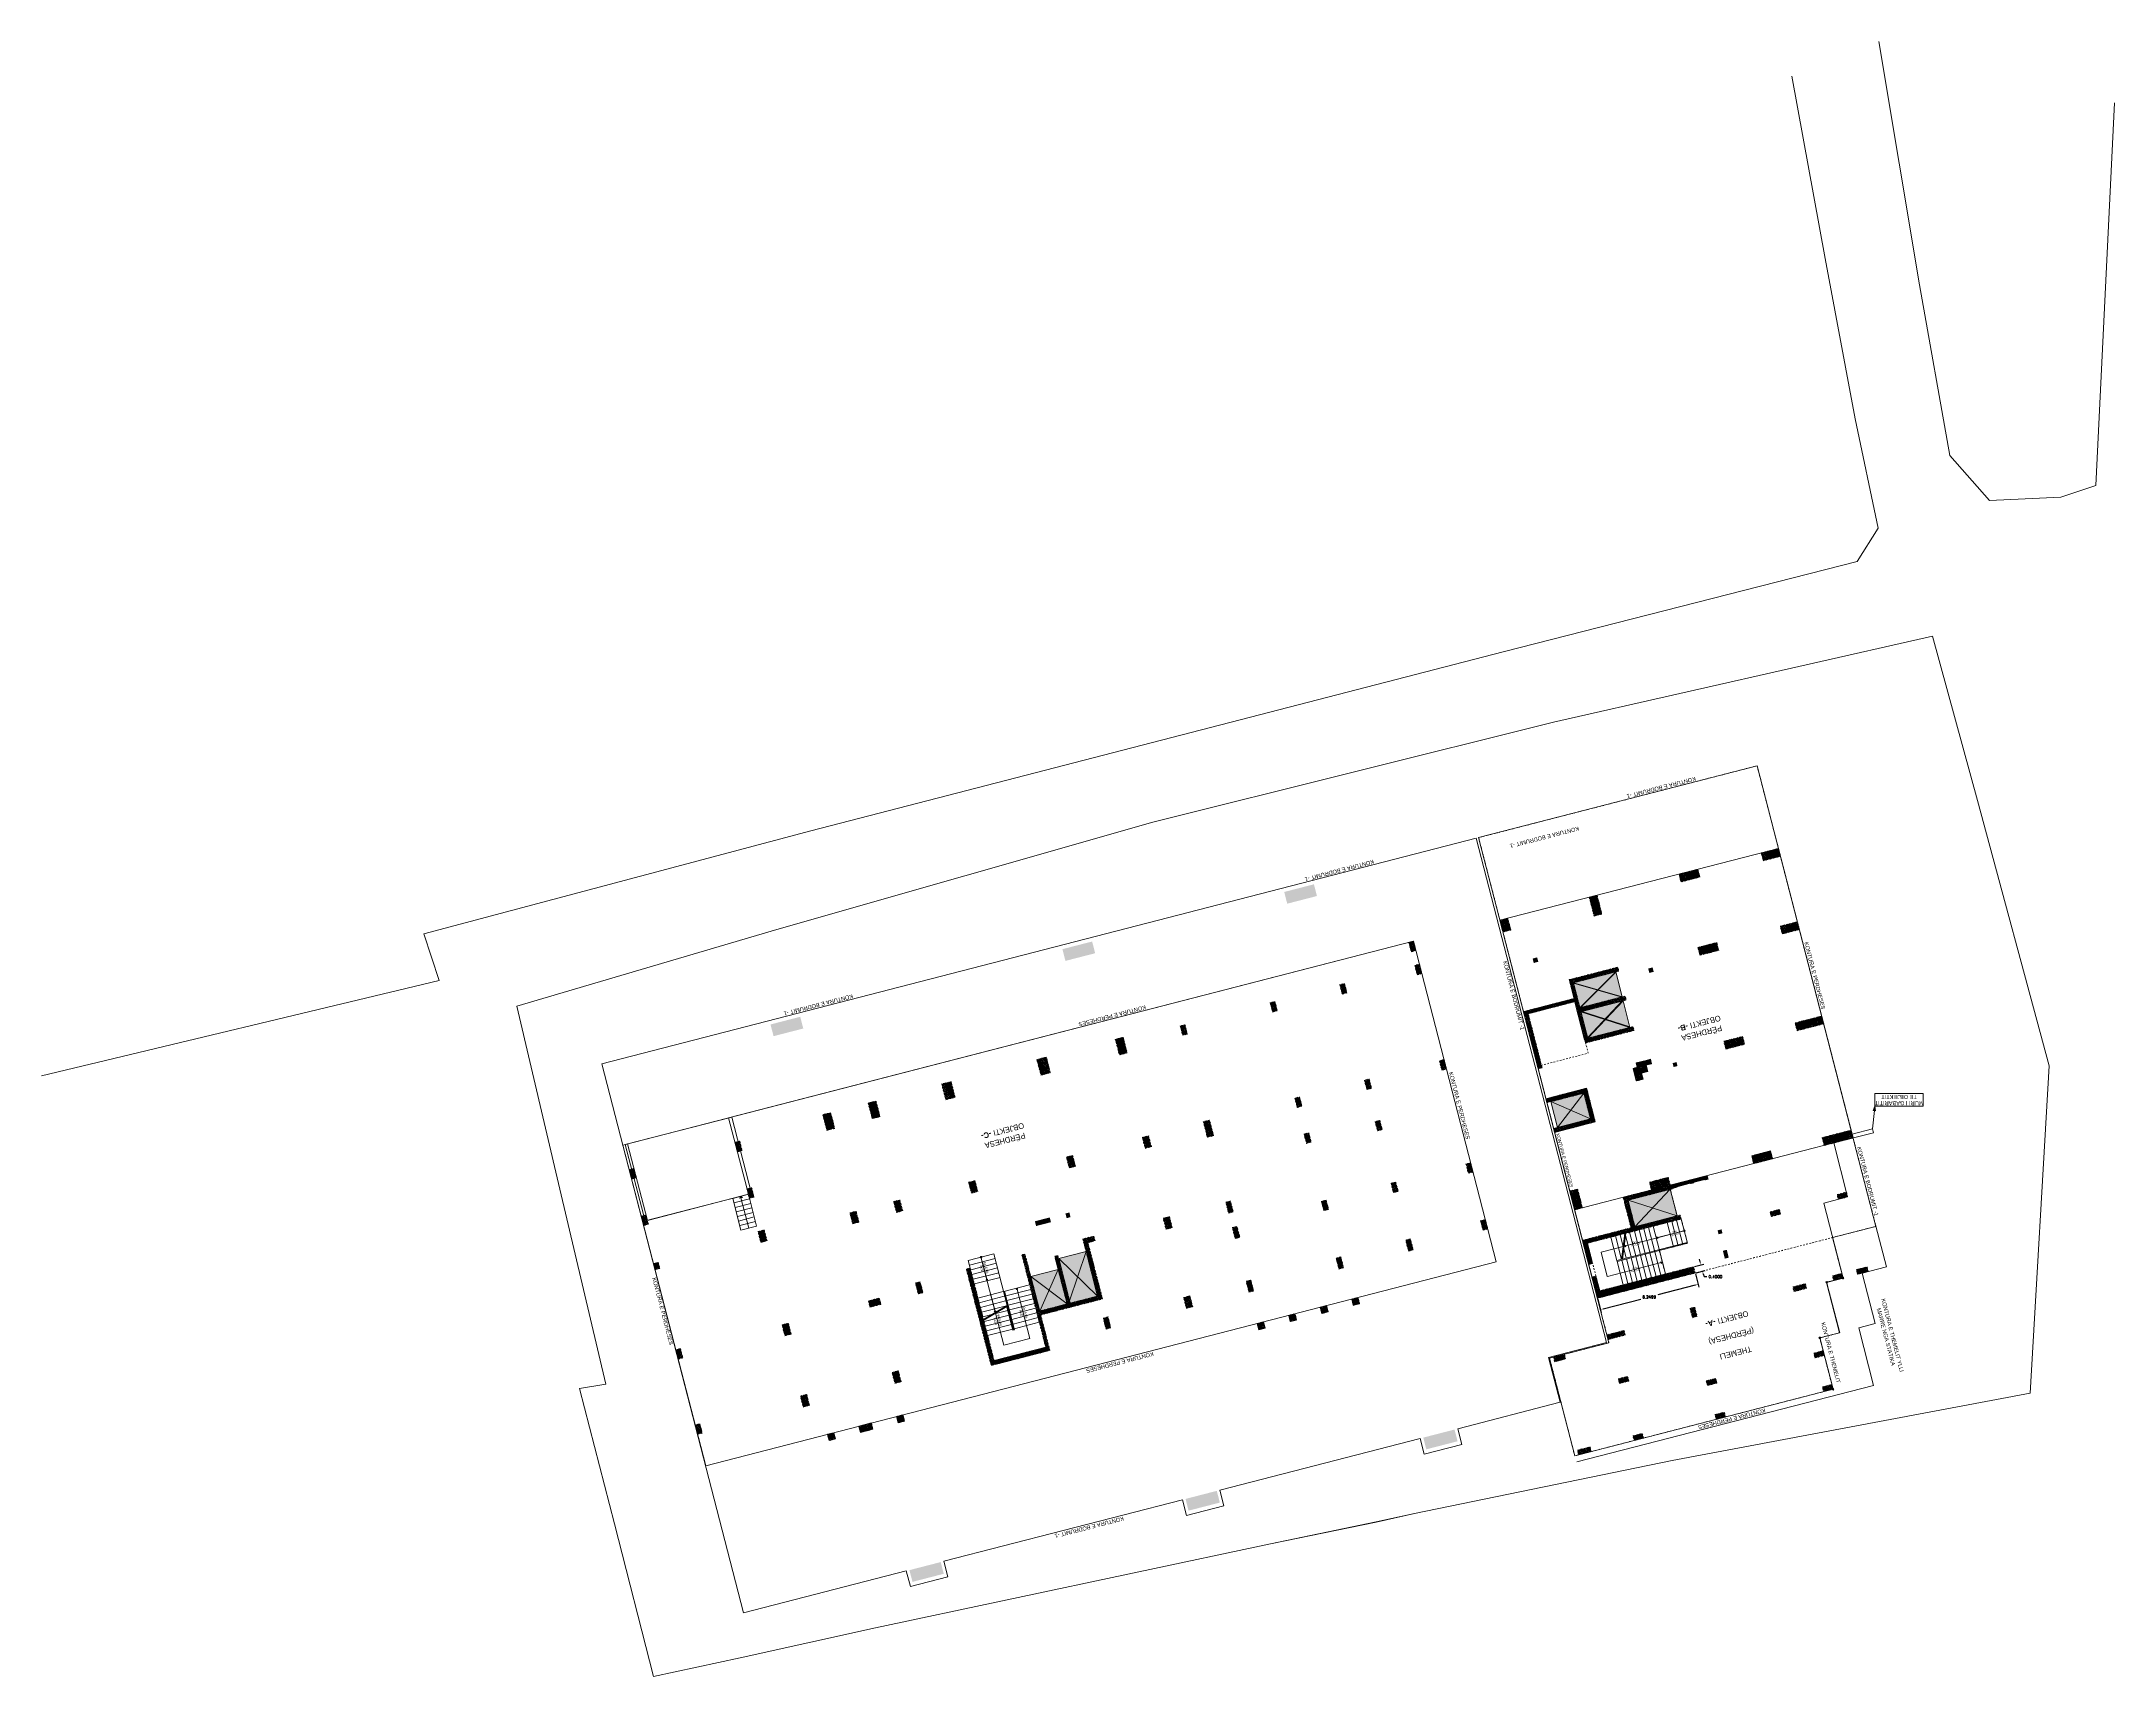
# Model space of a CAD drawing. Header units: metres. Extents: x 7515465 to 7515638, y 4752831 to 4752943.
# Drawn here: x 7515464.9 to 7515593.2, y 4752842.2 to 4752943.5 of the extents above; entities that cross this region are included whole.
import ezdxf

# ---------------------------------------------------------------- set-up
doc = ezdxf.new("R2010")
doc.units = ezdxf.units.M
doc.set_wipeout_variables(frame=1)
for name, pattern in [('DASHED', [0.75, 0.5, -0.25]), ('Dashed Long', [529.166651, 317.499995, -211.666656]), ('Dashed Small', [141.111111, 70.555556, -70.555556]), ('HIDDEN', [0.375, 0.25, -0.125]), ('Wipeout_Contour', [1000, 0, -1000])]:
    doc.linetypes.add(name, pattern=pattern)
for name, color, linetype, lineweight in [('0_Pen_No__10', 134, 'Continuous', 5), ('0_Pen_No__6', 5, 'Continuous', 5), ('0_Pen_No__7', 7, 'Continuous', 5), ('New_0_Pen_No__1', 7, 'Continuous', 5), ('New_0_Pen_No__42', 8, 'Continuous', 5), ('New_0_Pen_No__7', 7, 'Continuous', 5), ('New_2D Drafting - General_Pen_No__2', 8, 'Continuous', 5), ('New_2D Drafting - General_Pen_No__20', 1, 'Continuous', 5), ('New_2D Drafting - General_Pen_No__6', 5, 'Continuous', 5), ('New_Drawing & Figure_Pen_No__1', 7, 'Continuous', 5), ('New_Drawing & Figure_Pen_No__20', 1, 'Continuous', 5), ('New_Drawing & Figure_Pen_No__7', 7, 'Continuous', 5), ('New_Structural - Bearing_Pen_No__1', 7, 'Continuous', 5), ('New_Structural - Bearing_Pen_No__101', 252, 'Continuous', 5), ('New_Structural - Bearing_Pen_No__21', 7, 'Continuous', 5), ('New_Structural - Bearing_Pen_No__27', 7, 'Continuous', 5), ('New_Structural - Bearing_Pen_No__42', 8, 'Continuous', 5), ('New_Vija bodrumit_Pen_No__6', 5, 'Continuous', 5)]:
    doc.layers.add(name, color=color, linetype=linetype, lineweight=lineweight)
for name, color, linetype, lineweight, true_color in [('0_Pen_No__61', 7, 'Continuous', 5, 0x6a6a6a), ('0_Pen_No__82', 7, 'Continuous', 5, 0xaaaaaa), ('@VERTIKALET_Pen_No__61', 7, 'Continuous', 5, 0x6a6a6a), ('New_0_Pen_No__25', 7, 'Continuous', 5, 0x40a5ff), ('New_0_Pen_No__5', 7, 'Continuous', 5, 0x40a5ff), ('New_0_Pen_No__62', 7, 'Continuous', 5, 0xaaaaaa), ('New_0_Pen_No__82', 7, 'Continuous', 5, 0xaaaaaa), ('New_2D Drafting - General_Pen_No__58', 7, 'Continuous', 5, 0xdf0000), ('New_Drawing & Figure_Pen_No__5', 7, 'Continuous', 5, 0x40a5ff), ('New_Drawing & Figure_Pen_No__62', 7, 'Continuous', 5, 0xaaaaaa), ('New_Drawing & Figure_Pen_No__74', 7, 'Continuous', 5, 0xe4ad2c), ('New_Drawing & Figure_Pen_No__82', 7, 'Continuous', 5, 0xaaaaaa), ('New_Structural - Bearing_Pen_No__162', 7, 'Continuous', 5, 0xaaaaaa), ('New_Structural - Bearing_Pen_No__169', 7, 'Continuous', 5, 0x68b353), ('New_Structural - Bearing_Pen_No__180', 7, 'Continuous', 5, 0xd6cda7), ('New_Structural - Bearing_Pen_No__61', 7, 'Continuous', 5, 0x6a6a6a), ('New_Structural - Bearing_Pen_No__62', 7, 'Continuous', 5, 0xaaaaaa), ('New_Structural - Bearing_Pen_No__87', 7, 'Continuous', 5, 0x6a6a6a)]:
    doc.layers.add(name, color=color, linetype=linetype, lineweight=lineweight, true_color=true_color)
for name, color, linetype in [('New_0', 7, 'Continuous'), ('New_Drawing & Figure', 7, 'Continuous'), ('New_Structural - Bearing', 7, 'Continuous')]:
    doc.layers.add(name, color=color, linetype=linetype)
doc.styles.add('GENERATED_STYLE_1', font='GOTHIC.TTF')
doc.styles.add('GENERATED_STYLE_2', font='GOTHIC.TTF')
doc.styles.add('GENERATED_STYLE_3', font='arial.ttf')
doc.styles.get("Standard").update_dxf_attribs({"font": 'simplex.shx'})
doc.linetypes.add('Slash Double', pattern='A,0,[1,Perdhesa1.Shx,S=7.839506,R=0,X=0,Y=0],-987.777781,0', length=987.777781)
doc.dimstyles.get("Standard").update_dxf_attribs({"dimtxt": 0.18, "dimasz": 0.18, "dimexe": 0.18, "dimexo": 0.0625, "dimgap": 0.09, "dimtad": 0, "dimtih": 1, "dimtoh": 1, "dimdec": 4, "dimzin": 0, "dimdsep": 46, "dimtxsty": 'Standard', "dimcen": 0.09, "dimadec": 0, "dimazin": 0, "dimtfac": 1, "dimtdec": 4, "dimtofl": 0, "dimtmove": 0, "dimatfit": 3, "dimfxl": 1, "dimtolj": 1, "dimtzin": 0, "dimarcsym": 0})
pattern_1 = [(45, (-27108401.52, 59053074.95), (-45.96193909, 45.96193909), []), (135, (-27108401.52, 59053074.95), (45.96193909, 45.96193909), [])]
pattern_2 = [(45, (-27108401.52, 59053074.95), (-63.63960862, 63.63960862), [])]

# ---------------------------------------------------------------- blocks, each defined once
blk = doc.blocks.new('Slab_1', base_point=(-174769, 188220))
at = {"layer": 'New_Structural - Bearing_Pen_No__62', "color": 253, "linetype": 'HIDDEN', "lineweight": 5, "true_color": 0xaaaaaa, "flags": 128}
blk.add_lwpolyline([(-174769, 188220), (-172274, 189598), (-170439, 186277), (-164969, 189300), (-172955, 203750), (-175825, 202164), (-176440, 203275), (-179264, 201714), (-179772, 202634), (-182041, 201377)], close=True, dxfattribs=at)
blk = doc.blocks.new('Slab_2', base_point=(-172244, 133527))
at = {"layer": 'New_Structural - Bearing_Pen_No__1', "color": 7, "linetype": 'Continuous', "lineweight": 5, "flags": 128}
blk.add_lwpolyline([(-172244, 133527), (-168952, 127572), (-164672, 129937), (-167963, 135893)], close=True, dxfattribs=at)
blk = doc.blocks.new('Slab_3', base_point=(-175383, 181591))
at = {"layer": 'New_Structural - Bearing_Pen_No__1', "color": 7, "linetype": 'Continuous', "lineweight": 5, "flags": 128}
blk.add_lwpolyline([(-175383, 181591), (-193326, 171674), (-172147, 133352), (-167867, 135718), (-164744, 130068), (-169025, 127703), (-168880, 127440), (-150937, 137356)], close=True, dxfattribs=at)
blk = doc.blocks.new('Column_1', base_point=(-156762, 148312))
at = {"color": 254, "linetype": 'Wipeout_Contour', "lineweight": 0, "ltscale": 863210.262344}
blk.add_wipeout([(-156840, 148040), (-156490, 148234), (-156684, 148584), (-157034, 148390)], dxfattribs=at).dxf.layer = 'New_Structural - Bearing'
at = {"layer": 'New_Structural - Bearing_Pen_No__169', "linetype": 'Continuous', "lineweight": 5, "true_color": 0x68b353}
h = blk.add_hatch(dxfattribs=at)
h.set_pattern_fill('CONCRETE_BLOCK', color=85, style=0, pattern_type=2)
h.set_pattern_definition(pattern_1)
h.paths.add_polyline_path([(-156840, 148040), (-156490, 148234), (-156684, 148584), (-157034, 148390)])
at = {"layer": 'New_Structural - Bearing_Pen_No__42', "color": 8, "linetype": 'Dashed Small', "lineweight": 5, "flags": 128}
blk.add_lwpolyline([(-156840, 148040), (-157034, 148390), (-156684, 148584), (-156490, 148234)], close=True, dxfattribs=at)
blk = doc.blocks.new('Wall_2', base_point=(-193387, 181631))
at = {"color": 254, "linetype": 'Wipeout_Contour', "lineweight": 0, "ltscale": 1060907.087523143}
blk.add_wipeout([(-192470, 182366), (-193484, 181806), (-193387, 181631), (-192374, 182191)], dxfattribs=at).dxf.layer = 'New_Structural - Bearing'
at = {"color": 254, "linetype": 'Wipeout_Contour', "lineweight": 0, "ltscale": 1058448.99315677}
blk.add_wipeout([(-192199, 182288), (-189978, 183515), (-190075, 183690), (-192295, 182463)], dxfattribs=at).dxf.layer = 'New_Structural - Bearing'
at = {"layer": 'New_Structural - Bearing_Pen_No__1', "color": 7, "linetype": 'Continuous', "lineweight": 5, "flags": 128}
for points in [[(-190075, 183690), (-191734, 182773)], [(-191909, 182676), (-193484, 181806)], [(-192199, 182288), (-189978, 183515)], [(-193387, 181631), (-192418, 182166)]]:
    blk.add_lwpolyline(points, dxfattribs=at)
at = {"layer": 'New_Structural - Bearing_Pen_No__27', "color": 7, "linetype": 'Continuous', "lineweight": 5}
for p, q in [((-192470, 182366), (-192374, 182191)), ((-192199, 182288), (-192295, 182463))]:
    blk.add_line(p, q, dxfattribs=at)
blk = doc.blocks.new('Wall_3', base_point=(-191638, 182598))
at = {"color": 254, "linetype": 'Wipeout_Contour', "lineweight": 0, "ltscale": 1064842.898525268}
blk.add_wipeout([(-191734, 182773), (-193040, 185136), (-193215, 185039), (-191909, 182676)], dxfattribs=at).dxf.layer = 'New_Structural - Bearing'
at = {"layer": 'New_Structural - Bearing_Pen_No__1', "color": 7, "linetype": 'Continuous', "lineweight": 5, "flags": 128}
for points in [[(-193215, 185039), (-191909, 182676)], [(-191734, 182773), (-193040, 185136)]]:
    blk.add_lwpolyline(points, dxfattribs=at)
blk = doc.blocks.new('Wall_5', base_point=(-191638, 182598))
at = {"color": 254, "linetype": 'Wipeout_Contour', "lineweight": 0, "ltscale": 1064842.898525268}
blk.add_wipeout([(-191734, 182773), (-193040, 185136), (-193215, 185039), (-191909, 182676)], dxfattribs=at).dxf.layer = 'New_Structural - Bearing'
at = {"layer": 'New_Structural - Bearing_Pen_No__1', "color": 7, "linetype": 'Continuous', "lineweight": 5, "flags": 128}
for points in [[(-193215, 185039), (-191909, 182676)], [(-191734, 182773), (-193040, 185136)]]:
    blk.add_lwpolyline(points, dxfattribs=at)
blk = doc.blocks.new('Wall_6', base_point=(-193387, 181631))
at = {"color": 254, "linetype": 'Wipeout_Contour', "lineweight": 0, "ltscale": 1060907.087523143}
blk.add_wipeout([(-192470, 182366), (-193484, 181806), (-193387, 181631), (-192374, 182191)], dxfattribs=at).dxf.layer = 'New_Structural - Bearing'
at = {"color": 254, "linetype": 'Wipeout_Contour', "lineweight": 0, "ltscale": 1058448.99315677}
blk.add_wipeout([(-192199, 182288), (-189978, 183515), (-190075, 183690), (-192295, 182463)], dxfattribs=at).dxf.layer = 'New_Structural - Bearing'
at = {"layer": 'New_Structural - Bearing_Pen_No__1', "color": 7, "linetype": 'Continuous', "lineweight": 5, "flags": 128}
for points in [[(-190075, 183690), (-191734, 182773)], [(-191909, 182676), (-193484, 181806)], [(-192199, 182288), (-189978, 183515)], [(-193387, 181631), (-192418, 182166)]]:
    blk.add_lwpolyline(points, dxfattribs=at)
at = {"layer": 'New_Structural - Bearing_Pen_No__27', "color": 7, "linetype": 'Continuous', "lineweight": 5}
for p, q in [((-192470, 182366), (-192374, 182191)), ((-192199, 182288), (-192295, 182463))]:
    blk.add_line(p, q, dxfattribs=at)
blk = doc.blocks.new('Wall_7', base_point=(-191638, 182598))
at = {"color": 254, "linetype": 'Wipeout_Contour', "lineweight": 0, "ltscale": 1064842.898525268}
blk.add_wipeout([(-191734, 182773), (-193040, 185136), (-193215, 185039), (-191909, 182676)], dxfattribs=at).dxf.layer = 'New_Structural - Bearing'
at = {"layer": 'New_Structural - Bearing_Pen_No__1', "color": 7, "linetype": 'Continuous', "lineweight": 5, "flags": 128}
for points in [[(-193215, 185039), (-191909, 182676)], [(-191734, 182773), (-193040, 185136)]]:
    blk.add_lwpolyline(points, dxfattribs=at)
blk = doc.blocks.new('Wall_8', base_point=(-191638, 182598))
at = {"color": 254, "linetype": 'Wipeout_Contour', "lineweight": 0, "ltscale": 1064842.898525268}
blk.add_wipeout([(-191734, 182773), (-193040, 185136), (-193215, 185039), (-191909, 182676)], dxfattribs=at).dxf.layer = 'New_Structural - Bearing'
at = {"layer": 'New_Structural - Bearing_Pen_No__1', "color": 7, "linetype": 'Continuous', "lineweight": 5, "flags": 128}
for points in [[(-193215, 185039), (-191909, 182676)], [(-191734, 182773), (-193040, 185136)]]:
    blk.add_lwpolyline(points, dxfattribs=at)
blk = doc.blocks.new('Wall_9', base_point=(-191638, 182598))
at = {"color": 254, "linetype": 'Wipeout_Contour', "lineweight": 0, "ltscale": 1064842.898525268}
blk.add_wipeout([(-191734, 182773), (-193040, 185136), (-193215, 185039), (-191909, 182676)], dxfattribs=at).dxf.layer = 'New_Structural - Bearing'
at = {"layer": 'New_Structural - Bearing_Pen_No__1', "color": 7, "linetype": 'Continuous', "lineweight": 5, "flags": 128}
for points in [[(-193215, 185039), (-191909, 182676)], [(-191734, 182773), (-193040, 185136)]]:
    blk.add_lwpolyline(points, dxfattribs=at)
blk = doc.blocks.new('Wall_10', base_point=(-193387, 181631))
at = {"color": 254, "linetype": 'Wipeout_Contour', "lineweight": 0, "ltscale": 1060907.087523143}
blk.add_wipeout([(-192470, 182366), (-193484, 181806), (-193387, 181631), (-192374, 182191)], dxfattribs=at).dxf.layer = 'New_Structural - Bearing'
at = {"color": 254, "linetype": 'Wipeout_Contour', "lineweight": 0, "ltscale": 1058448.99315677}
blk.add_wipeout([(-192199, 182288), (-189978, 183515), (-190075, 183690), (-192295, 182463)], dxfattribs=at).dxf.layer = 'New_Structural - Bearing'
at = {"layer": 'New_Structural - Bearing_Pen_No__1', "color": 7, "linetype": 'Continuous', "lineweight": 5, "flags": 128}
for points in [[(-190075, 183690), (-191734, 182773)], [(-191909, 182676), (-193484, 181806)], [(-192199, 182288), (-189978, 183515)], [(-193387, 181631), (-192418, 182166)]]:
    blk.add_lwpolyline(points, dxfattribs=at)
at = {"layer": 'New_Structural - Bearing_Pen_No__27', "color": 7, "linetype": 'Continuous', "lineweight": 5}
for p, q in [((-192470, 182366), (-192374, 182191)), ((-192199, 182288), (-192295, 182463))]:
    blk.add_line(p, q, dxfattribs=at)
blk = doc.blocks.new('Wall_11', base_point=(-192374, 182191))
at = {"color": 254, "linetype": 'Wipeout_Contour', "lineweight": 0, "ltscale": 1053906.958562877}
blk.add_wipeout([(-192374, 182191), (-190903, 179530), (-190728, 179627), (-192199, 182288)], dxfattribs=at).dxf.layer = 'New_Structural - Bearing'
at = {"layer": 'New_Structural - Bearing_Pen_No__1', "color": 7, "linetype": 'Continuous', "lineweight": 5, "flags": 128}
for points in [[(-190728, 179627), (-192199, 182288)], [(-192374, 182191), (-190903, 179530)], [(-190903, 179530), (-190728, 179627)]]:
    blk.add_lwpolyline(points, dxfattribs=at)
blk = doc.blocks.new('Wall_12', base_point=(-191638, 182598))
at = {"color": 254, "linetype": 'Wipeout_Contour', "lineweight": 0, "ltscale": 1064842.898525268}
blk.add_wipeout([(-191734, 182773), (-193040, 185136), (-193215, 185039), (-191909, 182676)], dxfattribs=at).dxf.layer = 'New_Structural - Bearing'
at = {"layer": 'New_Structural - Bearing_Pen_No__1', "color": 7, "linetype": 'Continuous', "lineweight": 5, "flags": 128}
for points in [[(-193215, 185039), (-191909, 182676)], [(-191734, 182773), (-193040, 185136)]]:
    blk.add_lwpolyline(points, dxfattribs=at)
blk = doc.blocks.new('Wall_13', base_point=(-194179, 196058))
at = {"color": 254, "linetype": 'Wipeout_Contour', "lineweight": 0, "ltscale": 1106841.641035165}
blk.add_wipeout([(-194179, 196058), (-194930, 197418), (-195062, 197346), (-194310, 195985)], dxfattribs=at).dxf.layer = 'New_Structural - Bearing'
at = {"layer": 'New_Structural - Bearing_Pen_No__87', "color": 251, "linetype": 'Continuous', "lineweight": 5, "true_color": 0x6a6a6a, "flags": 128}
for points in [[(-194930, 197418), (-195062, 197346)], [(-195062, 197346), (-194310, 195985)], [(-194179, 196058), (-194930, 197418)], [(-194310, 195985), (-194179, 196058)]]:
    blk.add_lwpolyline(points, dxfattribs=at)
blk = doc.blocks.new('Wall_14', base_point=(-187793, 199587))
at = {"color": 254, "linetype": 'Wipeout_Contour', "lineweight": 0, "ltscale": 1099270.414113902}
blk.add_wipeout([(-187793, 199587), (-188545, 200947), (-188676, 200875), (-187924, 199514)], dxfattribs=at).dxf.layer = 'New_Structural - Bearing'
at = {"layer": 'New_Structural - Bearing_Pen_No__87', "color": 251, "linetype": 'Continuous', "lineweight": 5, "true_color": 0x6a6a6a, "flags": 128}
for points in [[(-188545, 200947), (-188676, 200875)], [(-188676, 200875), (-187924, 199514)], [(-187793, 199587), (-188545, 200947)], [(-187924, 199514), (-187793, 199587)]]:
    blk.add_lwpolyline(points, dxfattribs=at)
blk = doc.blocks.new('Wall_15', base_point=(-177789, 186551))
at = {"layer": 'New_Structural - Bearing', "linetype": 'Continuous', "lineweight": 0, "true_color": 0x000000}
h = blk.add_hatch(dxfattribs=at)
h.set_pattern_fill('CONCRETE_BLOCK', color=18, style=0, pattern_type=2)
h.set_pattern_definition(pattern_1)
h.paths.add_polyline_path([(-177789, 186551), (-176651, 187180), (-176772, 187398), (-177910, 186770)])
at = {"layer": 'New_Structural - Bearing_Pen_No__27', "color": 7, "linetype": 'Continuous', "lineweight": 5, "flags": 128}
for points in [[(-176772, 187398), (-177910, 186770)], [(-176651, 187180), (-176772, 187398)], [(-177789, 186551), (-176651, 187180)]]:
    blk.add_lwpolyline(points, dxfattribs=at)
blk = doc.blocks.new('Wall_16', base_point=(-175951, 187567))
at = {"layer": 'New_Structural - Bearing', "linetype": 'Continuous', "lineweight": 0, "true_color": 0x000000}
h = blk.add_hatch(dxfattribs=at)
h.set_pattern_fill('CONCRETE_BLOCK', color=18, style=0, pattern_type=2)
h.set_pattern_definition(pattern_1)
h.paths.add_polyline_path([(-176072, 187785), (-175951, 187567), (-175119, 188026), (-175240, 188245)])
at = {"layer": 'New_Structural - Bearing_Pen_No__27', "color": 7, "linetype": 'Continuous', "lineweight": 5, "flags": 128}
for points in [[(-175240, 188245), (-176072, 187785)], [(-176072, 187785), (-175951, 187567)], [(-175951, 187567), (-175119, 188026)]]:
    blk.add_lwpolyline(points, dxfattribs=at)
blk = doc.blocks.new('Column_2', base_point=(-192991, 171688))
at = {"color": 254, "linetype": 'Wipeout_Contour', "lineweight": 0, "ltscale": 1033227.119276815}
blk.add_wipeout([(-192656, 171702), (-192801, 171965), (-193326, 171674), (-193181, 171412)], dxfattribs=at).dxf.layer = 'New_Structural - Bearing'
at = {"layer": 'New_Structural - Bearing_Pen_No__42', "linetype": 'Continuous', "lineweight": 5}
h = blk.add_hatch(dxfattribs=at)
h.set_pattern_fill('CONCRETE_BLOCK', color=8, style=0, pattern_type=2)
h.set_pattern_definition(pattern_1)
h.paths.add_polyline_path([(-192656, 171702), (-192801, 171965), (-193326, 171674), (-193181, 171412)])
at = {"layer": 'New_Structural - Bearing_Pen_No__42', "color": 8, "linetype": 'Dashed Small', "lineweight": 5, "flags": 128}
blk.add_lwpolyline([(-192656, 171702), (-192801, 171965), (-193326, 171674), (-193181, 171412)], close=True, dxfattribs=at)
blk = doc.blocks.new('Column_3', base_point=(-167983, 135825))
at = {"color": 254, "linetype": 'Wipeout_Contour', "lineweight": 0, "ltscale": 864100.237921}
blk.add_wipeout([(-167648, 135839), (-167793, 136101), (-168318, 135811), (-168173, 135549)], dxfattribs=at).dxf.layer = 'New_Structural - Bearing'
at = {"layer": 'New_Structural - Bearing_Pen_No__42', "linetype": 'Continuous', "lineweight": 5}
h = blk.add_hatch(dxfattribs=at)
h.set_pattern_fill('CONCRETE_BLOCK', color=8, style=0, pattern_type=2)
h.set_pattern_definition(pattern_1)
h.paths.add_polyline_path([(-167648, 135839), (-167793, 136101), (-168318, 135811), (-168173, 135549)])
at = {"layer": 'New_Structural - Bearing_Pen_No__42', "color": 8, "linetype": 'Dashed Small', "lineweight": 5, "flags": 128}
blk.add_lwpolyline([(-167648, 135839), (-167793, 136101), (-168318, 135811), (-168173, 135549)], close=True, dxfattribs=at)
blk = doc.blocks.new('Column_4', base_point=(-171788, 149078))
at = {"color": 254, "linetype": 'Wipeout_Contour', "lineweight": 0, "ltscale": 909818.174484}
blk.add_wipeout([(-171385, 149072), (-171579, 149422), (-172191, 149084), (-171998, 148734)], dxfattribs=at).dxf.layer = 'New_Structural - Bearing'
at = {"layer": 'New_Structural - Bearing_Pen_No__42', "linetype": 'Continuous', "lineweight": 5}
h = blk.add_hatch(dxfattribs=at)
h.set_pattern_fill('CONCRETE_BLOCK', color=8, style=0, pattern_type=2)
h.set_pattern_definition(pattern_1)
h.paths.add_polyline_path([(-171385, 149072), (-171579, 149422), (-172191, 149084), (-171998, 148734)])
at = {"layer": 'New_Structural - Bearing_Pen_No__42', "color": 8, "linetype": 'Dashed Small', "lineweight": 5, "flags": 128}
blk.add_lwpolyline([(-171385, 149072), (-171579, 149422), (-172191, 149084), (-171998, 148734)], close=True, dxfattribs=at)
blk = doc.blocks.new('Column_5', base_point=(-184048, 171158))
at = {"color": 254, "linetype": 'Wipeout_Contour', "lineweight": 0, "ltscale": 1005335.533442096}
blk.add_wipeout([(-183713, 171172), (-183858, 171434), (-184383, 171144), (-184238, 170881)], dxfattribs=at).dxf.layer = 'New_Structural - Bearing'
at = {"layer": 'New_Structural - Bearing_Pen_No__42', "linetype": 'Continuous', "lineweight": 5}
h = blk.add_hatch(dxfattribs=at)
h.set_pattern_fill('CONCRETE_BLOCK', color=8, style=0, pattern_type=2)
h.set_pattern_definition(pattern_1)
h.paths.add_polyline_path([(-183713, 171172), (-183858, 171434), (-184383, 171144), (-184238, 170881)])
at = {"layer": 'New_Structural - Bearing_Pen_No__42', "color": 8, "linetype": 'Dashed Small', "lineweight": 5, "flags": 128}
blk.add_lwpolyline([(-183713, 171172), (-183858, 171434), (-184383, 171144), (-184238, 170881)], close=True, dxfattribs=at)
blk = doc.blocks.new('Column_6', base_point=(-189387, 168207))
at = {"color": 254, "linetype": 'Wipeout_Contour', "lineweight": 0, "ltscale": 1013201.90683133}
blk.add_wipeout([(-189052, 168221), (-189197, 168483), (-189722, 168193), (-189577, 167931)], dxfattribs=at).dxf.layer = 'New_Structural - Bearing'
at = {"layer": 'New_Structural - Bearing_Pen_No__42', "linetype": 'Continuous', "lineweight": 5}
h = blk.add_hatch(dxfattribs=at)
h.set_pattern_fill('CONCRETE_BLOCK', color=8, style=0, pattern_type=2)
h.set_pattern_definition(pattern_1)
h.paths.add_polyline_path([(-189052, 168221), (-189197, 168483), (-189722, 168193), (-189577, 167931)])
at = {"layer": 'New_Structural - Bearing_Pen_No__42', "color": 8, "linetype": 'Dashed Small', "lineweight": 5, "flags": 128}
blk.add_lwpolyline([(-189052, 168221), (-189197, 168483), (-189722, 168193), (-189577, 167931)], close=True, dxfattribs=at)
blk = doc.blocks.new('Column_7', base_point=(-164900, 147406))
at = {"color": 254, "linetype": 'Wipeout_Contour', "lineweight": 0, "ltscale": 884721.592406}
blk.add_wipeout([(-164521, 147444), (-164667, 147707), (-165279, 147368), (-165134, 147105)], dxfattribs=at).dxf.layer = 'New_Structural - Bearing'
at = {"layer": 'New_Structural - Bearing_Pen_No__42', "linetype": 'Continuous', "lineweight": 5}
h = blk.add_hatch(dxfattribs=at)
h.set_pattern_fill('CONCRETE_BLOCK', color=8, style=0, pattern_type=2)
h.set_pattern_definition(pattern_1)
h.paths.add_polyline_path([(-164521, 147444), (-164667, 147707), (-165279, 147368), (-165134, 147105)])
at = {"layer": 'New_Structural - Bearing_Pen_No__42', "color": 8, "linetype": 'Dashed Small', "lineweight": 5, "flags": 128}
blk.add_lwpolyline([(-164521, 147444), (-164667, 147707), (-165279, 147368), (-165134, 147105)], close=True, dxfattribs=at)
blk = doc.blocks.new('Column_8', base_point=(-164716, 129913))
at = {"color": 254, "linetype": 'Wipeout_Contour', "lineweight": 0, "ltscale": 839129.688975}
blk.add_wipeout([(-164381, 129927), (-164526, 130189), (-165051, 129899), (-164906, 129636)], dxfattribs=at).dxf.layer = 'New_Structural - Bearing'
at = {"layer": 'New_Structural - Bearing_Pen_No__42', "linetype": 'Continuous', "lineweight": 5}
h = blk.add_hatch(dxfattribs=at)
h.set_pattern_fill('CONCRETE_BLOCK', color=8, style=0, pattern_type=2)
h.set_pattern_definition(pattern_1)
h.paths.add_polyline_path([(-164381, 129927), (-164526, 130189), (-165051, 129899), (-164906, 129636)])
at = {"layer": 'New_Structural - Bearing_Pen_No__42', "color": 8, "linetype": 'Dashed Small', "lineweight": 5, "flags": 128}
blk.add_lwpolyline([(-164381, 129927), (-164526, 130189), (-165051, 129899), (-164906, 129636)], close=True, dxfattribs=at)
blk = doc.blocks.new('Column_9', base_point=(-165574, 137213))
at = {"color": 254, "linetype": 'Wipeout_Contour', "lineweight": 0, "ltscale": 860162.120323}
blk.add_wipeout([(-165171, 137208), (-165365, 137558), (-165977, 137219), (-165784, 136869)], dxfattribs=at).dxf.layer = 'New_Structural - Bearing'
at = {"layer": 'New_Structural - Bearing_Pen_No__42', "linetype": 'Continuous', "lineweight": 5}
h = blk.add_hatch(dxfattribs=at)
h.set_pattern_fill('CONCRETE_BLOCK', color=8, style=0, pattern_type=2)
h.set_pattern_definition(pattern_1)
h.paths.add_polyline_path([(-165171, 137208), (-165365, 137558), (-165977, 137219), (-165784, 136869)])
at = {"layer": 'New_Structural - Bearing_Pen_No__42', "color": 8, "linetype": 'Dashed Small', "lineweight": 5, "flags": 128}
blk.add_lwpolyline([(-165171, 137208), (-165365, 137558), (-165977, 137219), (-165784, 136869)], close=True, dxfattribs=at)
blk = doc.blocks.new('Column_10', base_point=(-169469, 144881))
at = {"color": 254, "linetype": 'Wipeout_Contour', "lineweight": 0, "ltscale": 891833.189079}
blk.add_wipeout([(-169066, 144875), (-169259, 145225), (-169872, 144887), (-169679, 144537)], dxfattribs=at).dxf.layer = 'New_Structural - Bearing'
at = {"layer": 'New_Structural - Bearing_Pen_No__42', "linetype": 'Continuous', "lineweight": 5}
h = blk.add_hatch(dxfattribs=at)
h.set_pattern_fill('CONCRETE_BLOCK', color=8, style=0, pattern_type=2)
h.set_pattern_definition(pattern_1)
h.paths.add_polyline_path([(-169066, 144875), (-169259, 145225), (-169872, 144887), (-169679, 144537)])
at = {"layer": 'New_Structural - Bearing_Pen_No__42', "color": 8, "linetype": 'Dashed Small', "lineweight": 5, "flags": 128}
blk.add_lwpolyline([(-169066, 144875), (-169259, 145225), (-169872, 144887), (-169679, 144537)], close=True, dxfattribs=at)
blk = doc.blocks.new('Column_11', base_point=(-157237, 134046))
at = {"color": 254, "linetype": 'Wipeout_Contour', "lineweight": 0, "ltscale": 826480.108785}
blk.add_wipeout([(-156902, 134060), (-157047, 134322), (-157572, 134032), (-157427, 133770)], dxfattribs=at).dxf.layer = 'New_Structural - Bearing'
at = {"layer": 'New_Structural - Bearing_Pen_No__42', "linetype": 'Continuous', "lineweight": 5}
h = blk.add_hatch(dxfattribs=at)
h.set_pattern_fill('CONCRETE_BLOCK', color=8, style=0, pattern_type=2)
h.set_pattern_definition(pattern_1)
h.paths.add_polyline_path([(-156902, 134060), (-157047, 134322), (-157572, 134032), (-157427, 133770)])
at = {"layer": 'New_Structural - Bearing_Pen_No__42', "color": 8, "linetype": 'Dashed Small', "lineweight": 5, "flags": 128}
blk.add_lwpolyline([(-156902, 134060), (-157047, 134322), (-157572, 134032), (-157427, 133770)], close=True, dxfattribs=at)
blk = doc.blocks.new('Column_12', base_point=(-186365, 175350))
at = {"color": 254, "linetype": 'Wipeout_Contour', "lineweight": 0, "ltscale": 1023559.523568536}
blk.add_wipeout([(-186030, 175364), (-186175, 175626), (-186700, 175336), (-186555, 175074)], dxfattribs=at).dxf.layer = 'New_Structural - Bearing'
at = {"layer": 'New_Structural - Bearing_Pen_No__42', "linetype": 'Continuous', "lineweight": 5}
h = blk.add_hatch(dxfattribs=at)
h.set_pattern_fill('CONCRETE_BLOCK', color=8, style=0, pattern_type=2)
h.set_pattern_definition(pattern_1)
h.paths.add_polyline_path([(-186030, 175364), (-186175, 175626), (-186700, 175336), (-186555, 175074)])
at = {"layer": 'New_Structural - Bearing_Pen_No__42', "color": 8, "linetype": 'Dashed Small', "lineweight": 5, "flags": 128}
blk.add_lwpolyline([(-186030, 175364), (-186175, 175626), (-186700, 175336), (-186555, 175074)], close=True, dxfattribs=at)
blk = doc.blocks.new('Column_13', base_point=(-187234, 164312))
at = {"color": 254, "linetype": 'Wipeout_Contour', "lineweight": 0, "ltscale": 996436.614632}
blk.add_wipeout([(-186899, 164326), (-187044, 164589), (-187570, 164298), (-187425, 164036)], dxfattribs=at).dxf.layer = 'New_Structural - Bearing'
at = {"layer": 'New_Structural - Bearing_Pen_No__42', "linetype": 'Continuous', "lineweight": 5}
h = blk.add_hatch(dxfattribs=at)
h.set_pattern_fill('CONCRETE_BLOCK', color=8, style=0, pattern_type=2)
h.set_pattern_definition(pattern_1)
h.paths.add_polyline_path([(-186899, 164326), (-187044, 164589), (-187570, 164298), (-187425, 164036)])
at = {"layer": 'New_Structural - Bearing_Pen_No__42', "color": 8, "linetype": 'Dashed Small', "lineweight": 5, "flags": 128}
blk.add_lwpolyline([(-186899, 164326), (-187044, 164589), (-187570, 164298), (-187425, 164036)], close=True, dxfattribs=at)
blk = doc.blocks.new('Column_14', base_point=(-191704, 172399))
at = {"color": 254, "linetype": 'Wipeout_Contour', "lineweight": 0, "ltscale": 1031286.899321797}
blk.add_wipeout([(-191369, 172413), (-191514, 172676), (-192039, 172386), (-191894, 172123)], dxfattribs=at).dxf.layer = 'New_Structural - Bearing'
at = {"layer": 'New_Structural - Bearing_Pen_No__42', "linetype": 'Continuous', "lineweight": 5}
h = blk.add_hatch(dxfattribs=at)
h.set_pattern_fill('CONCRETE_BLOCK', color=8, style=0, pattern_type=2)
h.set_pattern_definition(pattern_1)
h.paths.add_polyline_path([(-191369, 172413), (-191514, 172676), (-192039, 172386), (-191894, 172123)])
at = {"layer": 'New_Structural - Bearing_Pen_No__42', "color": 8, "linetype": 'Dashed Small', "lineweight": 5, "flags": 128}
blk.add_lwpolyline([(-191369, 172413), (-191514, 172676), (-192039, 172386), (-191894, 172123)], close=True, dxfattribs=at)
blk = doc.blocks.new('Column_15', base_point=(-168115, 142430))
at = {"color": 254, "linetype": 'Wipeout_Contour', "lineweight": 0, "ltscale": 881354.312277}
blk.add_wipeout([(-167712, 142425), (-167905, 142775), (-168518, 142436), (-168324, 142086)], dxfattribs=at).dxf.layer = 'New_Structural - Bearing'
at = {"layer": 'New_Structural - Bearing_Pen_No__42', "linetype": 'Continuous', "lineweight": 5}
h = blk.add_hatch(dxfattribs=at)
h.set_pattern_fill('CONCRETE_BLOCK', color=8, style=0, pattern_type=2)
h.set_pattern_definition(pattern_1)
h.paths.add_polyline_path([(-167712, 142425), (-167905, 142775), (-168518, 142436), (-168324, 142086)])
at = {"layer": 'New_Structural - Bearing_Pen_No__42', "color": 8, "linetype": 'Dashed Small', "lineweight": 5, "flags": 128}
blk.add_lwpolyline([(-167712, 142425), (-167905, 142775), (-168518, 142436), (-168324, 142086)], close=True, dxfattribs=at)
blk = doc.blocks.new('Column_16', base_point=(-179887, 168373))
at = {"color": 254, "linetype": 'Wipeout_Contour', "lineweight": 0, "ltscale": 985566.657251}
blk.add_wipeout([(-179552, 168387), (-179697, 168649), (-180222, 168359), (-180077, 168097)], dxfattribs=at).dxf.layer = 'New_Structural - Bearing'
at = {"layer": 'New_Structural - Bearing_Pen_No__42', "linetype": 'Continuous', "lineweight": 5}
h = blk.add_hatch(dxfattribs=at)
h.set_pattern_fill('CONCRETE_BLOCK', color=8, style=0, pattern_type=2)
h.set_pattern_definition(pattern_1)
h.paths.add_polyline_path([(-179552, 168387), (-179697, 168649), (-180222, 168359), (-180077, 168097)])
at = {"layer": 'New_Structural - Bearing_Pen_No__42', "color": 8, "linetype": 'Dashed Small', "lineweight": 5, "flags": 128}
blk.add_lwpolyline([(-179552, 168387), (-179697, 168649), (-180222, 168359), (-180077, 168097)], close=True, dxfattribs=at)
blk = doc.blocks.new('Column_17', base_point=(-167315, 128476))
at = {"color": 254, "linetype": 'Wipeout_Contour', "lineweight": 0, "ltscale": 843806.202486}
blk.add_wipeout([(-166980, 128490), (-167125, 128753), (-167650, 128462), (-167505, 128200)], dxfattribs=at).dxf.layer = 'New_Structural - Bearing'
at = {"layer": 'New_Structural - Bearing_Pen_No__42', "linetype": 'Continuous', "lineweight": 5}
h = blk.add_hatch(dxfattribs=at)
h.set_pattern_fill('CONCRETE_BLOCK', color=8, style=0, pattern_type=2)
h.set_pattern_definition(pattern_1)
h.paths.add_polyline_path([(-166980, 128490), (-167125, 128753), (-167650, 128462), (-167505, 128200)])
at = {"layer": 'New_Structural - Bearing_Pen_No__42', "color": 8, "linetype": 'Dashed Small', "lineweight": 5, "flags": 128}
blk.add_lwpolyline([(-166980, 128490), (-167125, 128753), (-167650, 128462), (-167505, 128200)], close=True, dxfattribs=at)
blk = doc.blocks.new('Column_18', base_point=(-182518, 155779))
at = {"color": 254, "linetype": 'Wipeout_Contour', "lineweight": 0, "ltscale": 959835.148757}
blk.add_wipeout([(-182835, 155318), (-181960, 155802), (-182202, 156239), (-183077, 155756)], dxfattribs=at).dxf.layer = 'New_Structural - Bearing'
at = {"layer": 'New_Structural - Bearing_Pen_No__42', "linetype": 'Continuous', "lineweight": 5}
h = blk.add_hatch(dxfattribs=at)
h.set_pattern_fill('CONCRETE_BLOCK', color=8, style=0, pattern_type=2)
h.set_pattern_definition(pattern_1)
h.paths.add_polyline_path([(-182835, 155318), (-181960, 155802), (-182202, 156239), (-183077, 155756)])
at = {"layer": 'New_Structural - Bearing_Pen_No__42', "color": 8, "linetype": 'Dashed Small', "lineweight": 5, "flags": 128}
blk.add_lwpolyline([(-182835, 155318), (-181960, 155802), (-182202, 156239), (-183077, 155756)], close=True, dxfattribs=at)
blk = doc.blocks.new('Column_19', base_point=(-181896, 167263))
at = {"color": 254, "linetype": 'Wipeout_Contour', "lineweight": 0, "ltscale": 988436.825545}
blk.add_wipeout([(-181560, 167277), (-181706, 167539), (-182231, 167249), (-182086, 166986)], dxfattribs=at).dxf.layer = 'New_Structural - Bearing'
at = {"layer": 'New_Structural - Bearing_Pen_No__42', "linetype": 'Continuous', "lineweight": 5}
h = blk.add_hatch(dxfattribs=at)
h.set_pattern_fill('CONCRETE_BLOCK', color=8, style=0, pattern_type=2)
h.set_pattern_definition(pattern_1)
h.paths.add_polyline_path([(-181560, 167277), (-181706, 167539), (-182231, 167249), (-182086, 166986)])
at = {"layer": 'New_Structural - Bearing_Pen_No__42', "color": 8, "linetype": 'Dashed Small', "lineweight": 5, "flags": 128}
blk.add_lwpolyline([(-181560, 167277), (-181706, 167539), (-182231, 167249), (-182086, 166986)], close=True, dxfattribs=at)
blk = doc.blocks.new('Column_20', base_point=(-184453, 159280))
at = {"color": 254, "linetype": 'Wipeout_Contour', "lineweight": 0, "ltscale": 974827.929385}
blk.add_wipeout([(-184118, 159294), (-184263, 159556), (-184788, 159266), (-184643, 159003)], dxfattribs=at).dxf.layer = 'New_Structural - Bearing'
at = {"layer": 'New_Structural - Bearing_Pen_No__42', "linetype": 'Continuous', "lineweight": 5}
h = blk.add_hatch(dxfattribs=at)
h.set_pattern_fill('CONCRETE_BLOCK', color=8, style=0, pattern_type=2)
h.set_pattern_definition(pattern_1)
h.paths.add_polyline_path([(-184118, 159294), (-184263, 159556), (-184788, 159266), (-184643, 159003)])
at = {"layer": 'New_Structural - Bearing_Pen_No__42', "color": 8, "linetype": 'Dashed Small', "lineweight": 5, "flags": 128}
blk.add_lwpolyline([(-184118, 159294), (-184263, 159556), (-184788, 159266), (-184643, 159003)], close=True, dxfattribs=at)
blk = doc.blocks.new('Column_21', base_point=(-180117, 151433))
at = {"color": 254, "linetype": 'Wipeout_Contour', "lineweight": 0, "ltscale": 941269.986579}
blk.add_wipeout([(-180409, 150929), (-179534, 151413), (-179824, 151938), (-180700, 151454)], dxfattribs=at).dxf.layer = 'New_Structural - Bearing'
at = {"layer": 'New_Structural - Bearing_Pen_No__42', "linetype": 'Continuous', "lineweight": 5}
h = blk.add_hatch(dxfattribs=at)
h.set_pattern_fill('CONCRETE_BLOCK', color=8, style=0, pattern_type=2)
h.set_pattern_definition(pattern_1)
h.paths.add_polyline_path([(-180409, 150929), (-179534, 151413), (-179824, 151938), (-180700, 151454)])
at = {"layer": 'New_Structural - Bearing_Pen_No__42', "color": 8, "linetype": 'Dashed Small', "lineweight": 5, "flags": 128}
blk.add_lwpolyline([(-180409, 150929), (-179534, 151413), (-179824, 151938), (-180700, 151454)], close=True, dxfattribs=at)
blk = doc.blocks.new('Column_22', base_point=(-177174, 146108))
at = {"color": 254, "linetype": 'Wipeout_Contour', "lineweight": 0, "ltscale": 918591.909337}
blk.add_wipeout([(-177466, 145603), (-176591, 146087), (-176881, 146612), (-177756, 146128)], dxfattribs=at).dxf.layer = 'New_Structural - Bearing'
at = {"layer": 'New_Structural - Bearing_Pen_No__42', "linetype": 'Continuous', "lineweight": 5}
h = blk.add_hatch(dxfattribs=at)
h.set_pattern_fill('CONCRETE_BLOCK', color=8, style=0, pattern_type=2)
h.set_pattern_definition(pattern_1)
h.paths.add_polyline_path([(-177466, 145603), (-176591, 146087), (-176881, 146612), (-177756, 146128)])
at = {"layer": 'New_Structural - Bearing_Pen_No__42', "color": 8, "linetype": 'Dashed Small', "lineweight": 5, "flags": 128}
blk.add_lwpolyline([(-177466, 145603), (-176591, 146087), (-176881, 146612), (-177756, 146128)], close=True, dxfattribs=at)
blk = doc.blocks.new('Column_23', base_point=(-174876, 141950))
at = {"color": 254, "linetype": 'Wipeout_Contour', "lineweight": 0, "ltscale": 900947.348549}
blk.add_wipeout([(-175193, 141489), (-174317, 141973), (-174559, 142411), (-175434, 141927)], dxfattribs=at).dxf.layer = 'New_Structural - Bearing'
at = {"layer": 'New_Structural - Bearing_Pen_No__42', "linetype": 'Continuous', "lineweight": 5}
h = blk.add_hatch(dxfattribs=at)
h.set_pattern_fill('CONCRETE_BLOCK', color=8, style=0, pattern_type=2)
h.set_pattern_definition(pattern_1)
h.paths.add_polyline_path([(-175193, 141489), (-174317, 141973), (-174559, 142411), (-175434, 141927)])
at = {"layer": 'New_Structural - Bearing_Pen_No__42', "color": 8, "linetype": 'Dashed Small', "lineweight": 5, "flags": 128}
blk.add_lwpolyline([(-175193, 141489), (-174317, 141973), (-174559, 142411), (-175434, 141927)], close=True, dxfattribs=at)
blk = doc.blocks.new('Column_24', base_point=(-180593, 178540))
at = {"color": 254, "linetype": 'Wipeout_Contour', "lineweight": 0, "ltscale": 1015798.501959404}
blk.add_wipeout([(-180258, 178554), (-180403, 178816), (-180928, 178526), (-180783, 178264)], dxfattribs=at).dxf.layer = 'New_Structural - Bearing'
at = {"layer": 'New_Structural - Bearing_Pen_No__42', "linetype": 'Continuous', "lineweight": 5}
h = blk.add_hatch(dxfattribs=at)
h.set_pattern_fill('CONCRETE_BLOCK', color=8, style=0, pattern_type=2)
h.set_pattern_definition(pattern_1)
h.paths.add_polyline_path([(-180258, 178554), (-180403, 178816), (-180928, 178526), (-180783, 178264)])
at = {"layer": 'New_Structural - Bearing_Pen_No__42', "color": 8, "linetype": 'Dashed Small', "lineweight": 5, "flags": 128}
blk.add_lwpolyline([(-180258, 178554), (-180403, 178816), (-180928, 178526), (-180783, 178264)], close=True, dxfattribs=at)
blk = doc.blocks.new('Column_25', base_point=(-153031, 136370))
at = {"color": 254, "linetype": 'Wipeout_Contour', "lineweight": 0, "ltscale": 819907.378079}
blk.add_wipeout([(-152696, 136384), (-152841, 136647), (-153366, 136356), (-153221, 136094)], dxfattribs=at).dxf.layer = 'New_Structural - Bearing'
at = {"layer": 'New_Structural - Bearing_Pen_No__42', "linetype": 'Continuous', "lineweight": 5}
h = blk.add_hatch(dxfattribs=at)
h.set_pattern_fill('CONCRETE_BLOCK', color=8, style=0, pattern_type=2)
h.set_pattern_definition(pattern_1)
h.paths.add_polyline_path([(-152696, 136384), (-152841, 136647), (-153366, 136356), (-153221, 136094)])
at = {"layer": 'New_Structural - Bearing_Pen_No__42', "color": 8, "linetype": 'Dashed Small', "lineweight": 5, "flags": 128}
blk.add_lwpolyline([(-152696, 136384), (-152841, 136647), (-153366, 136356), (-153221, 136094)], close=True, dxfattribs=at)
blk = doc.blocks.new('Column_26', base_point=(-173473, 139412))
at = {"color": 254, "linetype": 'Wipeout_Contour', "lineweight": 0, "ltscale": 890203.063056}
blk.add_wipeout([(-173790, 138951), (-172915, 139435), (-173156, 139873), (-174032, 139389)], dxfattribs=at).dxf.layer = 'New_Structural - Bearing'
at = {"layer": 'New_Structural - Bearing_Pen_No__42', "linetype": 'Continuous', "lineweight": 5}
h = blk.add_hatch(dxfattribs=at)
h.set_pattern_fill('CONCRETE_BLOCK', color=8, style=0, pattern_type=2)
h.set_pattern_definition(pattern_1)
h.paths.add_polyline_path([(-173790, 138951), (-172915, 139435), (-173156, 139873), (-174032, 139389)])
at = {"layer": 'New_Structural - Bearing_Pen_No__42', "color": 8, "linetype": 'Dashed Small', "lineweight": 5, "flags": 128}
blk.add_lwpolyline([(-173790, 138951), (-172915, 139435), (-173156, 139873), (-174032, 139389)], close=True, dxfattribs=at)
blk = doc.blocks.new('Column_27', base_point=(-177411, 180298))
at = {"color": 254, "linetype": 'Wipeout_Contour', "lineweight": 0, "ltscale": 1011789.428443896}
blk.add_wipeout([(-177076, 180312), (-177221, 180575), (-177746, 180284), (-177601, 180022)], dxfattribs=at).dxf.layer = 'New_Structural - Bearing'
at = {"layer": 'New_Structural - Bearing_Pen_No__42', "linetype": 'Continuous', "lineweight": 5}
h = blk.add_hatch(dxfattribs=at)
h.set_pattern_fill('CONCRETE_BLOCK', color=8, style=0, pattern_type=2)
h.set_pattern_definition(pattern_1)
h.paths.add_polyline_path([(-177076, 180312), (-177221, 180575), (-177746, 180284), (-177601, 180022)])
at = {"layer": 'New_Structural - Bearing_Pen_No__42', "color": 8, "linetype": 'Dashed Small', "lineweight": 5, "flags": 128}
blk.add_lwpolyline([(-177076, 180312), (-177221, 180575), (-177746, 180284), (-177601, 180022)], close=True, dxfattribs=at)
blk = doc.blocks.new('Column_28', base_point=(-163327, 144962))
at = {"color": 254, "linetype": 'Wipeout_Contour', "lineweight": 0, "ltscale": 873519.272062}
blk.add_wipeout([(-163075, 144816), (-163317, 145254), (-163579, 145108), (-163337, 144671)], dxfattribs=at).dxf.layer = 'New_Structural - Bearing'
at = {"layer": 'New_Structural - Bearing_Pen_No__42', "linetype": 'Continuous', "lineweight": 5}
h = blk.add_hatch(dxfattribs=at)
h.set_pattern_fill('CONCRETE_BLOCK', color=8, style=0, pattern_type=2)
h.set_pattern_definition(pattern_1)
h.paths.add_polyline_path([(-163075, 144816), (-163317, 145254), (-163579, 145108), (-163337, 144671)])
at = {"layer": 'New_Structural - Bearing_Pen_No__42', "color": 8, "linetype": 'Dashed Small', "lineweight": 5, "flags": 128}
blk.add_lwpolyline([(-163075, 144816), (-163317, 145254), (-163579, 145108), (-163337, 144671)], close=True, dxfattribs=at)
blk = doc.blocks.new('Column_29', base_point=(-170583, 134388))
at = {"color": 254, "linetype": 'Wipeout_Contour', "lineweight": 0, "ltscale": 868642.328058}
blk.add_wipeout([(-170247, 134402), (-170393, 134665), (-170918, 134375), (-170773, 134112)], dxfattribs=at).dxf.layer = 'New_Structural - Bearing'
at = {"layer": 'New_Structural - Bearing_Pen_No__42', "linetype": 'Continuous', "lineweight": 5}
h = blk.add_hatch(dxfattribs=at)
h.set_pattern_fill('CONCRETE_BLOCK', color=8, style=0, pattern_type=2)
h.set_pattern_definition(pattern_1)
h.paths.add_polyline_path([(-170247, 134402), (-170393, 134665), (-170918, 134375), (-170773, 134112)])
at = {"layer": 'New_Structural - Bearing_Pen_No__42', "color": 8, "linetype": 'Dashed Small', "lineweight": 5, "flags": 128}
blk.add_lwpolyline([(-170247, 134402), (-170393, 134665), (-170918, 134375), (-170773, 134112)], close=True, dxfattribs=at)
blk = doc.blocks.new('Column_30', base_point=(-159201, 147431))
at = {"color": 254, "linetype": 'Wipeout_Contour', "lineweight": 0, "ltscale": 867926.191916}
blk.add_wipeout([(-158798, 147425), (-158992, 147775), (-159604, 147437), (-159411, 147086)], dxfattribs=at).dxf.layer = 'New_Structural - Bearing'
at = {"layer": 'New_Structural - Bearing_Pen_No__42', "linetype": 'Continuous', "lineweight": 5}
h = blk.add_hatch(dxfattribs=at)
h.set_pattern_fill('CONCRETE_BLOCK', color=8, style=0, pattern_type=2)
h.set_pattern_definition(pattern_1)
h.paths.add_polyline_path([(-158798, 147425), (-158992, 147775), (-159604, 147437), (-159411, 147086)])
at = {"layer": 'New_Structural - Bearing_Pen_No__42', "color": 8, "linetype": 'Dashed Small', "lineweight": 5, "flags": 128}
blk.add_lwpolyline([(-158798, 147425), (-158992, 147775), (-159604, 147437), (-159411, 147086)], close=True, dxfattribs=at)
blk = doc.blocks.new('Column_31', base_point=(-164117, 151541))
at = {"color": 254, "linetype": 'Wipeout_Contour', "lineweight": 0, "ltscale": 1116225.36669913}
blk.add_wipeout([(-161697, 153021), (-166878, 150158), (-166757, 149939), (-161357, 152923), (-161478, 153142)], dxfattribs=at).dxf.layer = 'New_Structural - Bearing'
at = {"layer": 'New_Structural - Bearing_Pen_No__42', "linetype": 'Continuous', "lineweight": 5}
h = blk.add_hatch(dxfattribs=at)
h.set_pattern_fill('CONCRETE_BLOCK', color=8, style=0, pattern_type=2)
h.set_pattern_definition(pattern_1)
h.paths.add_polyline_path([(-161697, 153021), (-166878, 150158), (-166757, 149939), (-161357, 152923), (-161478, 153142)])
at = {"layer": 'New_Structural - Bearing_Pen_No__42', "color": 8, "linetype": 'Dashed Small', "lineweight": 5, "flags": 128}
blk.add_lwpolyline([(-161697, 153021), (-166878, 150158), (-166757, 149939), (-161357, 152923), (-161478, 153142)], dxfattribs=at)
blk = doc.blocks.new('Column_32', base_point=(-167584, 155880))
at = {"color": 254, "linetype": 'Wipeout_Contour', "lineweight": 0, "ltscale": 915512.904236}
blk.add_wipeout([(-166179, 156542), (-166276, 156717), (-168989, 155218), (-168892, 155043)], dxfattribs=at).dxf.layer = 'New_Structural - Bearing'
at = {"layer": 'New_Structural - Bearing_Pen_No__42', "linetype": 'Continuous', "lineweight": 5}
h = blk.add_hatch(dxfattribs=at)
h.set_pattern_fill('CONCRETE_BLOCK', color=8, style=0, pattern_type=2)
h.set_pattern_definition(pattern_1)
h.paths.add_polyline_path([(-166179, 156542), (-166276, 156717), (-168989, 155218), (-168892, 155043)])
at = {"layer": 'New_Structural - Bearing_Pen_No__42', "color": 8, "linetype": 'Dashed Small', "lineweight": 5, "flags": 128}
blk.add_lwpolyline([(-166179, 156542), (-166276, 156717), (-168989, 155218), (-168892, 155043)], close=True, dxfattribs=at)
blk = doc.blocks.new('Column_33', base_point=(-168671, 157536))
at = {"color": 254, "linetype": 'Wipeout_Contour', "lineweight": 0, "ltscale": 923212.548992}
blk.add_wipeout([(-167122, 158249), (-167243, 158468), (-170219, 156823), (-170098, 156605)], dxfattribs=at).dxf.layer = 'New_Structural - Bearing'
at = {"layer": 'New_Structural - Bearing_Pen_No__42', "linetype": 'Continuous', "lineweight": 5}
h = blk.add_hatch(dxfattribs=at)
h.set_pattern_fill('CONCRETE_BLOCK', color=8, style=0, pattern_type=2)
h.set_pattern_definition(pattern_1)
h.paths.add_polyline_path([(-167122, 158249), (-167243, 158468), (-170219, 156823), (-170098, 156605)])
at = {"layer": 'New_Structural - Bearing_Pen_No__42', "color": 8, "linetype": 'Dashed Small', "lineweight": 5, "flags": 128}
blk.add_lwpolyline([(-167122, 158249), (-167243, 158468), (-170219, 156823), (-170098, 156605)], close=True, dxfattribs=at)
blk = doc.blocks.new('Column_34', base_point=(-166222, 156776))
at = {"color": 254, "linetype": 'Wipeout_Contour', "lineweight": 0, "ltscale": 913970.102858}
blk.add_wipeout([(-167068, 158565), (-167287, 158444), (-165376, 154987), (-165158, 155108)], dxfattribs=at).dxf.layer = 'New_Structural - Bearing'
at = {"layer": 'New_Structural - Bearing_Pen_No__42', "linetype": 'Continuous', "lineweight": 5}
h = blk.add_hatch(dxfattribs=at)
h.set_pattern_fill('CONCRETE_BLOCK', color=8, style=0, pattern_type=2)
h.set_pattern_definition(pattern_1)
h.paths.add_polyline_path([(-167068, 158565), (-167287, 158444), (-165376, 154987), (-165158, 155108)])
at = {"layer": 'New_Structural - Bearing_Pen_No__42', "color": 8, "linetype": 'Dashed Small', "lineweight": 5, "flags": 128}
blk.add_lwpolyline([(-167068, 158565), (-167287, 158444), (-165376, 154987), (-165158, 155108)], close=True, dxfattribs=at)
blk = doc.blocks.new('Column_35', base_point=(-192991, 171688))
at = {"layer": 'New_Structural - Bearing_Pen_No__42', "linetype": 'Continuous', "lineweight": 5}
h = blk.add_hatch(dxfattribs=at)
h.set_pattern_fill('CONCRETE_BLOCK', color=8, style=0, pattern_type=2)
h.set_pattern_definition(pattern_1)
h.paths.add_polyline_path([(-192656, 171702), (-192801, 171965), (-193326, 171674), (-193181, 171412)])
at = {"layer": 'New_Structural - Bearing_Pen_No__42', "color": 8, "linetype": 'Dashed Small', "lineweight": 5, "flags": 128}
blk.add_lwpolyline([(-192656, 171702), (-192801, 171965), (-193326, 171674), (-193181, 171412)], close=True, dxfattribs=at)
blk = doc.blocks.new('Column_36', base_point=(-167983, 135825))
at = {"layer": 'New_Structural - Bearing_Pen_No__42', "linetype": 'Continuous', "lineweight": 5}
h = blk.add_hatch(dxfattribs=at)
h.set_pattern_fill('CONCRETE_BLOCK', color=8, style=0, pattern_type=2)
h.set_pattern_definition(pattern_1)
h.paths.add_polyline_path([(-167648, 135839), (-167793, 136101), (-168318, 135811), (-168173, 135549)])
at = {"layer": 'New_Structural - Bearing_Pen_No__42', "color": 8, "linetype": 'Dashed Small', "lineweight": 5, "flags": 128}
blk.add_lwpolyline([(-167648, 135839), (-167793, 136101), (-168318, 135811), (-168173, 135549)], close=True, dxfattribs=at)
blk = doc.blocks.new('Column_37', base_point=(-171788, 149078))
at = {"layer": 'New_Structural - Bearing_Pen_No__42', "linetype": 'Continuous', "lineweight": 5}
h = blk.add_hatch(dxfattribs=at)
h.set_pattern_fill('CONCRETE_BLOCK', color=8, style=0, pattern_type=2)
h.set_pattern_definition(pattern_1)
h.paths.add_polyline_path([(-171385, 149072), (-171579, 149422), (-172191, 149084), (-171998, 148734)])
at = {"layer": 'New_Structural - Bearing_Pen_No__42', "color": 8, "linetype": 'Dashed Small', "lineweight": 5, "flags": 128}
blk.add_lwpolyline([(-171385, 149072), (-171579, 149422), (-172191, 149084), (-171998, 148734)], close=True, dxfattribs=at)
blk = doc.blocks.new('Column_38', base_point=(-184048, 171158))
at = {"layer": 'New_Structural - Bearing_Pen_No__42', "linetype": 'Continuous', "lineweight": 5}
h = blk.add_hatch(dxfattribs=at)
h.set_pattern_fill('CONCRETE_BLOCK', color=8, style=0, pattern_type=2)
h.set_pattern_definition(pattern_1)
h.paths.add_polyline_path([(-183713, 171172), (-183858, 171434), (-184383, 171144), (-184238, 170881)])
at = {"layer": 'New_Structural - Bearing_Pen_No__42', "color": 8, "linetype": 'Dashed Small', "lineweight": 5, "flags": 128}
blk.add_lwpolyline([(-183713, 171172), (-183858, 171434), (-184383, 171144), (-184238, 170881)], close=True, dxfattribs=at)
blk = doc.blocks.new('Column_39', base_point=(-189387, 168207))
at = {"layer": 'New_Structural - Bearing_Pen_No__42', "linetype": 'Continuous', "lineweight": 5}
h = blk.add_hatch(dxfattribs=at)
h.set_pattern_fill('CONCRETE_BLOCK', color=8, style=0, pattern_type=2)
h.set_pattern_definition(pattern_1)
h.paths.add_polyline_path([(-189052, 168221), (-189197, 168483), (-189722, 168193), (-189577, 167931)])
at = {"layer": 'New_Structural - Bearing_Pen_No__42', "color": 8, "linetype": 'Dashed Small', "lineweight": 5, "flags": 128}
blk.add_lwpolyline([(-189052, 168221), (-189197, 168483), (-189722, 168193), (-189577, 167931)], close=True, dxfattribs=at)
blk = doc.blocks.new('Column_40', base_point=(-164900, 147406))
at = {"layer": 'New_Structural - Bearing_Pen_No__42', "linetype": 'Continuous', "lineweight": 5}
h = blk.add_hatch(dxfattribs=at)
h.set_pattern_fill('CONCRETE_BLOCK', color=8, style=0, pattern_type=2)
h.set_pattern_definition(pattern_1)
h.paths.add_polyline_path([(-164521, 147444), (-164667, 147707), (-165279, 147368), (-165134, 147105)])
at = {"layer": 'New_Structural - Bearing_Pen_No__42', "color": 8, "linetype": 'Dashed Small', "lineweight": 5, "flags": 128}
blk.add_lwpolyline([(-164521, 147444), (-164667, 147707), (-165279, 147368), (-165134, 147105)], close=True, dxfattribs=at)
blk = doc.blocks.new('Column_41', base_point=(-164716, 129913))
at = {"layer": 'New_Structural - Bearing_Pen_No__42', "linetype": 'Continuous', "lineweight": 5}
h = blk.add_hatch(dxfattribs=at)
h.set_pattern_fill('CONCRETE_BLOCK', color=8, style=0, pattern_type=2)
h.set_pattern_definition(pattern_1)
h.paths.add_polyline_path([(-164381, 129927), (-164526, 130189), (-165051, 129899), (-164906, 129636)])
at = {"layer": 'New_Structural - Bearing_Pen_No__42', "color": 8, "linetype": 'Dashed Small', "lineweight": 5, "flags": 128}
blk.add_lwpolyline([(-164381, 129927), (-164526, 130189), (-165051, 129899), (-164906, 129636)], close=True, dxfattribs=at)
blk = doc.blocks.new('Column_42', base_point=(-165574, 137213))
at = {"layer": 'New_Structural - Bearing_Pen_No__42', "linetype": 'Continuous', "lineweight": 5}
h = blk.add_hatch(dxfattribs=at)
h.set_pattern_fill('CONCRETE_BLOCK', color=8, style=0, pattern_type=2)
h.set_pattern_definition(pattern_1)
h.paths.add_polyline_path([(-165171, 137208), (-165365, 137558), (-165977, 137219), (-165784, 136869)])
at = {"layer": 'New_Structural - Bearing_Pen_No__42', "color": 8, "linetype": 'Dashed Small', "lineweight": 5, "flags": 128}
blk.add_lwpolyline([(-165171, 137208), (-165365, 137558), (-165977, 137219), (-165784, 136869)], close=True, dxfattribs=at)
blk = doc.blocks.new('Column_43', base_point=(-169469, 144881))
at = {"layer": 'New_Structural - Bearing_Pen_No__42', "linetype": 'Continuous', "lineweight": 5}
h = blk.add_hatch(dxfattribs=at)
h.set_pattern_fill('CONCRETE_BLOCK', color=8, style=0, pattern_type=2)
h.set_pattern_definition(pattern_1)
h.paths.add_polyline_path([(-169066, 144875), (-169259, 145225), (-169872, 144887), (-169679, 144537)])
at = {"layer": 'New_Structural - Bearing_Pen_No__42', "color": 8, "linetype": 'Dashed Small', "lineweight": 5, "flags": 128}
blk.add_lwpolyline([(-169066, 144875), (-169259, 145225), (-169872, 144887), (-169679, 144537)], close=True, dxfattribs=at)
blk = doc.blocks.new('Column_44', base_point=(-157237, 134046))
at = {"layer": 'New_Structural - Bearing_Pen_No__42', "linetype": 'Continuous', "lineweight": 5}
h = blk.add_hatch(dxfattribs=at)
h.set_pattern_fill('CONCRETE_BLOCK', color=8, style=0, pattern_type=2)
h.set_pattern_definition(pattern_1)
h.paths.add_polyline_path([(-156902, 134060), (-157047, 134322), (-157572, 134032), (-157427, 133770)])
at = {"layer": 'New_Structural - Bearing_Pen_No__42', "color": 8, "linetype": 'Dashed Small', "lineweight": 5, "flags": 128}
blk.add_lwpolyline([(-156902, 134060), (-157047, 134322), (-157572, 134032), (-157427, 133770)], close=True, dxfattribs=at)
blk = doc.blocks.new('Column_45', base_point=(-186365, 175350))
at = {"layer": 'New_Structural - Bearing_Pen_No__42', "linetype": 'Continuous', "lineweight": 5}
h = blk.add_hatch(dxfattribs=at)
h.set_pattern_fill('CONCRETE_BLOCK', color=8, style=0, pattern_type=2)
h.set_pattern_definition(pattern_1)
h.paths.add_polyline_path([(-186030, 175364), (-186175, 175626), (-186700, 175336), (-186555, 175074)])
at = {"layer": 'New_Structural - Bearing_Pen_No__42', "color": 8, "linetype": 'Dashed Small', "lineweight": 5, "flags": 128}
blk.add_lwpolyline([(-186030, 175364), (-186175, 175626), (-186700, 175336), (-186555, 175074)], close=True, dxfattribs=at)
blk = doc.blocks.new('Column_46', base_point=(-187234, 164312))
at = {"layer": 'New_Structural - Bearing_Pen_No__42', "linetype": 'Continuous', "lineweight": 5}
h = blk.add_hatch(dxfattribs=at)
h.set_pattern_fill('CONCRETE_BLOCK', color=8, style=0, pattern_type=2)
h.set_pattern_definition(pattern_1)
h.paths.add_polyline_path([(-186899, 164326), (-187044, 164589), (-187570, 164298), (-187425, 164036)])
at = {"layer": 'New_Structural - Bearing_Pen_No__42', "color": 8, "linetype": 'Dashed Small', "lineweight": 5, "flags": 128}
blk.add_lwpolyline([(-186899, 164326), (-187044, 164589), (-187570, 164298), (-187425, 164036)], close=True, dxfattribs=at)
blk = doc.blocks.new('Column_47', base_point=(-191704, 172399))
at = {"layer": 'New_Structural - Bearing_Pen_No__42', "linetype": 'Continuous', "lineweight": 5}
h = blk.add_hatch(dxfattribs=at)
h.set_pattern_fill('CONCRETE_BLOCK', color=8, style=0, pattern_type=2)
h.set_pattern_definition(pattern_1)
h.paths.add_polyline_path([(-191369, 172413), (-191514, 172676), (-192039, 172386), (-191894, 172123)])
at = {"layer": 'New_Structural - Bearing_Pen_No__42', "color": 8, "linetype": 'Dashed Small', "lineweight": 5, "flags": 128}
blk.add_lwpolyline([(-191369, 172413), (-191514, 172676), (-192039, 172386), (-191894, 172123)], close=True, dxfattribs=at)
blk = doc.blocks.new('Column_48', base_point=(-168115, 142430))
at = {"layer": 'New_Structural - Bearing_Pen_No__42', "linetype": 'Continuous', "lineweight": 5}
h = blk.add_hatch(dxfattribs=at)
h.set_pattern_fill('CONCRETE_BLOCK', color=8, style=0, pattern_type=2)
h.set_pattern_definition(pattern_1)
h.paths.add_polyline_path([(-167712, 142425), (-167905, 142775), (-168518, 142436), (-168324, 142086)])
at = {"layer": 'New_Structural - Bearing_Pen_No__42', "color": 8, "linetype": 'Dashed Small', "lineweight": 5, "flags": 128}
blk.add_lwpolyline([(-167712, 142425), (-167905, 142775), (-168518, 142436), (-168324, 142086)], close=True, dxfattribs=at)
blk = doc.blocks.new('Column_49', base_point=(-179887, 168373))
at = {"layer": 'New_Structural - Bearing_Pen_No__42', "linetype": 'Continuous', "lineweight": 5}
h = blk.add_hatch(dxfattribs=at)
h.set_pattern_fill('CONCRETE_BLOCK', color=8, style=0, pattern_type=2)
h.set_pattern_definition(pattern_1)
h.paths.add_polyline_path([(-179552, 168387), (-179697, 168649), (-180222, 168359), (-180077, 168097)])
at = {"layer": 'New_Structural - Bearing_Pen_No__42', "color": 8, "linetype": 'Dashed Small', "lineweight": 5, "flags": 128}
blk.add_lwpolyline([(-179552, 168387), (-179697, 168649), (-180222, 168359), (-180077, 168097)], close=True, dxfattribs=at)
blk = doc.blocks.new('Column_50', base_point=(-167315, 128476))
at = {"layer": 'New_Structural - Bearing_Pen_No__42', "linetype": 'Continuous', "lineweight": 5}
h = blk.add_hatch(dxfattribs=at)
h.set_pattern_fill('CONCRETE_BLOCK', color=8, style=0, pattern_type=2)
h.set_pattern_definition(pattern_1)
h.paths.add_polyline_path([(-166980, 128490), (-167125, 128753), (-167650, 128462), (-167505, 128200)])
at = {"layer": 'New_Structural - Bearing_Pen_No__42', "color": 8, "linetype": 'Dashed Small', "lineweight": 5, "flags": 128}
blk.add_lwpolyline([(-166980, 128490), (-167125, 128753), (-167650, 128462), (-167505, 128200)], close=True, dxfattribs=at)
blk = doc.blocks.new('Column_51', base_point=(-182518, 155779))
at = {"layer": 'New_Structural - Bearing_Pen_No__42', "linetype": 'Continuous', "lineweight": 5}
h = blk.add_hatch(dxfattribs=at)
h.set_pattern_fill('CONCRETE_BLOCK', color=8, style=0, pattern_type=2)
h.set_pattern_definition(pattern_1)
h.paths.add_polyline_path([(-182835, 155318), (-181960, 155802), (-182202, 156239), (-183077, 155756)])
at = {"layer": 'New_Structural - Bearing_Pen_No__42', "color": 8, "linetype": 'Dashed Small', "lineweight": 5, "flags": 128}
blk.add_lwpolyline([(-182835, 155318), (-181960, 155802), (-182202, 156239), (-183077, 155756)], close=True, dxfattribs=at)
blk = doc.blocks.new('Column_52', base_point=(-181896, 167263))
at = {"layer": 'New_Structural - Bearing_Pen_No__42', "linetype": 'Continuous', "lineweight": 5}
h = blk.add_hatch(dxfattribs=at)
h.set_pattern_fill('CONCRETE_BLOCK', color=8, style=0, pattern_type=2)
h.set_pattern_definition(pattern_1)
h.paths.add_polyline_path([(-181560, 167277), (-181706, 167539), (-182231, 167249), (-182086, 166986)])
at = {"layer": 'New_Structural - Bearing_Pen_No__42', "color": 8, "linetype": 'Dashed Small', "lineweight": 5, "flags": 128}
blk.add_lwpolyline([(-181560, 167277), (-181706, 167539), (-182231, 167249), (-182086, 166986)], close=True, dxfattribs=at)
blk = doc.blocks.new('Column_53', base_point=(-184453, 159280))
at = {"layer": 'New_Structural - Bearing_Pen_No__42', "linetype": 'Continuous', "lineweight": 5}
h = blk.add_hatch(dxfattribs=at)
h.set_pattern_fill('CONCRETE_BLOCK', color=8, style=0, pattern_type=2)
h.set_pattern_definition(pattern_1)
h.paths.add_polyline_path([(-184118, 159294), (-184263, 159556), (-184788, 159266), (-184643, 159003)])
at = {"layer": 'New_Structural - Bearing_Pen_No__42', "color": 8, "linetype": 'Dashed Small', "lineweight": 5, "flags": 128}
blk.add_lwpolyline([(-184118, 159294), (-184263, 159556), (-184788, 159266), (-184643, 159003)], close=True, dxfattribs=at)
blk = doc.blocks.new('Column_54', base_point=(-180117, 151433))
at = {"layer": 'New_Structural - Bearing_Pen_No__42', "linetype": 'Continuous', "lineweight": 5}
h = blk.add_hatch(dxfattribs=at)
h.set_pattern_fill('CONCRETE_BLOCK', color=8, style=0, pattern_type=2)
h.set_pattern_definition(pattern_1)
h.paths.add_polyline_path([(-180409, 150929), (-179534, 151413), (-179824, 151938), (-180700, 151454)])
at = {"layer": 'New_Structural - Bearing_Pen_No__42', "color": 8, "linetype": 'Dashed Small', "lineweight": 5, "flags": 128}
blk.add_lwpolyline([(-180409, 150929), (-179534, 151413), (-179824, 151938), (-180700, 151454)], close=True, dxfattribs=at)
blk = doc.blocks.new('Column_55', base_point=(-177174, 146108))
at = {"layer": 'New_Structural - Bearing_Pen_No__42', "linetype": 'Continuous', "lineweight": 5}
h = blk.add_hatch(dxfattribs=at)
h.set_pattern_fill('CONCRETE_BLOCK', color=8, style=0, pattern_type=2)
h.set_pattern_definition(pattern_1)
h.paths.add_polyline_path([(-177466, 145603), (-176591, 146087), (-176881, 146612), (-177756, 146128)])
at = {"layer": 'New_Structural - Bearing_Pen_No__42', "color": 8, "linetype": 'Dashed Small', "lineweight": 5, "flags": 128}
blk.add_lwpolyline([(-177466, 145603), (-176591, 146087), (-176881, 146612), (-177756, 146128)], close=True, dxfattribs=at)
blk = doc.blocks.new('Column_56', base_point=(-174876, 141950))
at = {"layer": 'New_Structural - Bearing_Pen_No__42', "linetype": 'Continuous', "lineweight": 5}
h = blk.add_hatch(dxfattribs=at)
h.set_pattern_fill('CONCRETE_BLOCK', color=8, style=0, pattern_type=2)
h.set_pattern_definition(pattern_1)
h.paths.add_polyline_path([(-175193, 141489), (-174317, 141973), (-174559, 142411), (-175434, 141927)])
at = {"layer": 'New_Structural - Bearing_Pen_No__42', "color": 8, "linetype": 'Dashed Small', "lineweight": 5, "flags": 128}
blk.add_lwpolyline([(-175193, 141489), (-174317, 141973), (-174559, 142411), (-175434, 141927)], close=True, dxfattribs=at)
blk = doc.blocks.new('Column_57', base_point=(-180593, 178540))
at = {"layer": 'New_Structural - Bearing_Pen_No__42', "linetype": 'Continuous', "lineweight": 5}
h = blk.add_hatch(dxfattribs=at)
h.set_pattern_fill('CONCRETE_BLOCK', color=8, style=0, pattern_type=2)
h.set_pattern_definition(pattern_1)
h.paths.add_polyline_path([(-180258, 178554), (-180403, 178816), (-180928, 178526), (-180783, 178264)])
at = {"layer": 'New_Structural - Bearing_Pen_No__42', "color": 8, "linetype": 'Dashed Small', "lineweight": 5, "flags": 128}
blk.add_lwpolyline([(-180258, 178554), (-180403, 178816), (-180928, 178526), (-180783, 178264)], close=True, dxfattribs=at)
blk = doc.blocks.new('Column_58', base_point=(-153031, 136370))
at = {"layer": 'New_Structural - Bearing_Pen_No__42', "linetype": 'Continuous', "lineweight": 5}
h = blk.add_hatch(dxfattribs=at)
h.set_pattern_fill('CONCRETE_BLOCK', color=8, style=0, pattern_type=2)
h.set_pattern_definition(pattern_1)
h.paths.add_polyline_path([(-152696, 136384), (-152841, 136647), (-153366, 136356), (-153221, 136094)])
at = {"layer": 'New_Structural - Bearing_Pen_No__42', "color": 8, "linetype": 'Dashed Small', "lineweight": 5, "flags": 128}
blk.add_lwpolyline([(-152696, 136384), (-152841, 136647), (-153366, 136356), (-153221, 136094)], close=True, dxfattribs=at)
blk = doc.blocks.new('Column_59', base_point=(-173473, 139412))
at = {"layer": 'New_Structural - Bearing_Pen_No__42', "linetype": 'Continuous', "lineweight": 5}
h = blk.add_hatch(dxfattribs=at)
h.set_pattern_fill('CONCRETE_BLOCK', color=8, style=0, pattern_type=2)
h.set_pattern_definition(pattern_1)
h.paths.add_polyline_path([(-173790, 138951), (-172915, 139435), (-173156, 139873), (-174032, 139389)])
at = {"layer": 'New_Structural - Bearing_Pen_No__42', "color": 8, "linetype": 'Dashed Small', "lineweight": 5, "flags": 128}
blk.add_lwpolyline([(-173790, 138951), (-172915, 139435), (-173156, 139873), (-174032, 139389)], close=True, dxfattribs=at)
blk = doc.blocks.new('Column_60', base_point=(-177411, 180298))
at = {"layer": 'New_Structural - Bearing_Pen_No__42', "linetype": 'Continuous', "lineweight": 5}
h = blk.add_hatch(dxfattribs=at)
h.set_pattern_fill('CONCRETE_BLOCK', color=8, style=0, pattern_type=2)
h.set_pattern_definition(pattern_1)
h.paths.add_polyline_path([(-177076, 180312), (-177221, 180575), (-177746, 180284), (-177601, 180022)])
at = {"layer": 'New_Structural - Bearing_Pen_No__42', "color": 8, "linetype": 'Dashed Small', "lineweight": 5, "flags": 128}
blk.add_lwpolyline([(-177076, 180312), (-177221, 180575), (-177746, 180284), (-177601, 180022)], close=True, dxfattribs=at)
blk = doc.blocks.new('Column_61', base_point=(-163327, 144962))
at = {"layer": 'New_Structural - Bearing_Pen_No__42', "linetype": 'Continuous', "lineweight": 5}
h = blk.add_hatch(dxfattribs=at)
h.set_pattern_fill('CONCRETE_BLOCK', color=8, style=0, pattern_type=2)
h.set_pattern_definition(pattern_1)
h.paths.add_polyline_path([(-162983, 144753), (-163321, 145365), (-163671, 145172), (-163333, 144559)])
at = {"layer": 'New_Structural - Bearing_Pen_No__42', "color": 8, "linetype": 'Dashed Small', "lineweight": 5, "flags": 128}
blk.add_lwpolyline([(-162983, 144753), (-163321, 145365), (-163671, 145172), (-163333, 144559)], close=True, dxfattribs=at)
blk = doc.blocks.new('Column_62', base_point=(-170583, 134388))
at = {"layer": 'New_Structural - Bearing_Pen_No__42', "linetype": 'Continuous', "lineweight": 5}
h = blk.add_hatch(dxfattribs=at)
h.set_pattern_fill('CONCRETE_BLOCK', color=8, style=0, pattern_type=2)
h.set_pattern_definition(pattern_1)
h.paths.add_polyline_path([(-170247, 134402), (-170393, 134665), (-170918, 134375), (-170773, 134112)])
at = {"layer": 'New_Structural - Bearing_Pen_No__42', "color": 8, "linetype": 'Dashed Small', "lineweight": 5, "flags": 128}
blk.add_lwpolyline([(-170247, 134402), (-170393, 134665), (-170918, 134375), (-170773, 134112)], close=True, dxfattribs=at)
blk = doc.blocks.new('Column_63', base_point=(-159201, 147431))
at = {"layer": 'New_Structural - Bearing_Pen_No__42', "linetype": 'Continuous', "lineweight": 5}
h = blk.add_hatch(dxfattribs=at)
h.set_pattern_fill('CONCRETE_BLOCK', color=8, style=0, pattern_type=2)
h.set_pattern_definition(pattern_1)
h.paths.add_polyline_path([(-158798, 147425), (-158992, 147775), (-159604, 147437), (-159411, 147086)])
at = {"layer": 'New_Structural - Bearing_Pen_No__42', "color": 8, "linetype": 'Dashed Small', "lineweight": 5, "flags": 128}
blk.add_lwpolyline([(-158798, 147425), (-158992, 147775), (-159604, 147437), (-159411, 147086)], close=True, dxfattribs=at)
blk = doc.blocks.new('Column_64', base_point=(-164117, 151541))
at = {"layer": 'New_Structural - Bearing_Pen_No__42', "linetype": 'Continuous', "lineweight": 5}
h = blk.add_hatch(dxfattribs=at)
h.set_pattern_fill('CONCRETE_BLOCK', color=8, style=0, pattern_type=2)
h.set_pattern_definition(pattern_1)
h.paths.add_polyline_path([(-161697, 153021), (-166878, 150158), (-166757, 149939), (-161357, 152923), (-161478, 153142)])
at = {"layer": 'New_Structural - Bearing_Pen_No__42', "color": 8, "linetype": 'Dashed Small', "lineweight": 5, "flags": 128}
blk.add_lwpolyline([(-161697, 153021), (-166878, 150158), (-166757, 149939), (-161357, 152923), (-161478, 153142)], dxfattribs=at)
blk = doc.blocks.new('Column_65', base_point=(-167584, 155880))
at = {"layer": 'New_Structural - Bearing_Pen_No__42', "linetype": 'Continuous', "lineweight": 5}
h = blk.add_hatch(dxfattribs=at)
h.set_pattern_fill('CONCRETE_BLOCK', color=8, style=0, pattern_type=2)
h.set_pattern_definition(pattern_1)
h.paths.add_polyline_path([(-166179, 156542), (-166276, 156717), (-168989, 155218), (-168892, 155043)])
at = {"layer": 'New_Structural - Bearing_Pen_No__42', "color": 8, "linetype": 'Dashed Small', "lineweight": 5, "flags": 128}
blk.add_lwpolyline([(-166179, 156542), (-166276, 156717), (-168989, 155218), (-168892, 155043)], close=True, dxfattribs=at)
blk = doc.blocks.new('Column_66', base_point=(-168671, 157536))
at = {"layer": 'New_Structural - Bearing_Pen_No__42', "linetype": 'Continuous', "lineweight": 5}
h = blk.add_hatch(dxfattribs=at)
h.set_pattern_fill('CONCRETE_BLOCK', color=8, style=0, pattern_type=2)
h.set_pattern_definition(pattern_1)
h.paths.add_polyline_path([(-167122, 158249), (-167243, 158468), (-170219, 156823), (-170098, 156605)])
at = {"layer": 'New_Structural - Bearing_Pen_No__42', "color": 8, "linetype": 'Dashed Small', "lineweight": 5, "flags": 128}
blk.add_lwpolyline([(-167122, 158249), (-167243, 158468), (-170219, 156823), (-170098, 156605)], close=True, dxfattribs=at)
blk = doc.blocks.new('Column_67', base_point=(-166222, 156776))
at = {"layer": 'New_Structural - Bearing_Pen_No__42', "linetype": 'Continuous', "lineweight": 5}
h = blk.add_hatch(dxfattribs=at)
h.set_pattern_fill('CONCRETE_BLOCK', color=8, style=0, pattern_type=2)
h.set_pattern_definition(pattern_1)
h.paths.add_polyline_path([(-167068, 158565), (-167287, 158444), (-165376, 154987), (-165158, 155108)])
at = {"layer": 'New_Structural - Bearing_Pen_No__42', "color": 8, "linetype": 'Dashed Small', "lineweight": 5, "flags": 128}
blk.add_lwpolyline([(-167068, 158565), (-167287, 158444), (-165376, 154987), (-165158, 155108)], close=True, dxfattribs=at)
blk = doc.blocks.new('Slab_4', base_point=(-209153, 189560))
at = {"layer": 'New_Structural - Bearing_Pen_No__62', "color": 253, "linetype": 'HIDDEN', "lineweight": 5, "true_color": 0xaaaaaa, "flags": 128}
for points in [[(-209153, 189560), (-200541, 173977), (-187605, 181126), (-174769, 188220), (-183382, 203803)], [(-177910, 186770), (-180812, 192021), (-179454, 192771), (-178582, 191193), (-177269, 191919), (-175239, 188246)], [(-181116, 188540), (-182422, 190903), (-180934, 191725), (-179628, 189362)], [(-190752, 179670), (-192199, 182288), (-189316, 183881), (-187869, 181263)]]:
    blk.add_lwpolyline(points, close=True, dxfattribs=at)
blk = doc.blocks.new('Wall_17', base_point=(-168720, 155138))
at = {"layer": 'New_Structural - Bearing', "linetype": 'Continuous', "lineweight": 0, "true_color": 0x000000}
blk.add_hatch(color=18, dxfattribs=at).paths.add_polyline_path([(-166223, 156518), (-168720, 155138), (-168720, 155138), (-166223, 156518)])
at = {"layer": 'New_Structural - Bearing_Pen_No__27', "color": 7, "linetype": 'Continuous', "lineweight": 5, "flags": 128}
for points in [[(-168720, 155138), (-166223, 156518)], [(-168720, 155138), (-168720, 155138)]]:
    blk.add_lwpolyline(points, dxfattribs=at)
blk = doc.blocks.new('Wall_23', base_point=(-190061, 183469))
at = {"layer": 'New_Structural - Bearing_Pen_No__162', "linetype": 'Continuous', "lineweight": 5, "true_color": 0xaaaaaa}
for points in [[(-192362, 182335), (-192389, 182343), (-192379, 182325)], [(-192171, 182280), (-192199, 182288), (-192189, 182270)]]:
    blk.add_hatch(color=253, dxfattribs=at).paths.add_polyline_path(points)
at = {"color": 254, "linetype": 'Wipeout_Contour', "lineweight": 0, "ltscale": 794870.589083}
blk.add_wipeout([(-192199, 182288), (-192362, 182335), (-192304, 182230)], dxfattribs=at).dxf.layer = 'New_Structural - Bearing'
at = {"layer": 'New_Structural - Bearing_Pen_No__101', "linetype": 'Continuous', "lineweight": 5}
h = blk.add_hatch(dxfattribs=at)
h.set_pattern_fill('MASONRY_BLOCK', color=252, style=0, pattern_type=2)
h.set_pattern_definition(pattern_2)
h.paths.add_polyline_path([(-192199, 182288), (-192362, 182335), (-192304, 182230)])
at = {"layer": 'New_Structural - Bearing_Pen_No__162', "linetype": 'Continuous', "lineweight": 5, "true_color": 0xaaaaaa}
for points in [[(-190129, 183591), (-192371, 182352), (-192362, 182335), (-190119, 183574)], [(-192389, 182343), (-192362, 182335), (-192371, 182352)], [(-192199, 182288), (-192171, 182280), (-192181, 182297)], [(-192171, 182280), (-190052, 183451), (-190061, 183469), (-192181, 182297)]]:
    blk.add_hatch(color=253, dxfattribs=at).paths.add_polyline_path(points)
at = {"color": 254, "linetype": 'Wipeout_Contour', "lineweight": 0, "ltscale": 794948.829259}
blk.add_wipeout([(-192362, 182335), (-192199, 182288), (-192257, 182393)], dxfattribs=at).dxf.layer = 'New_Structural - Bearing'
at = {"layer": 'New_Structural - Bearing_Pen_No__101', "linetype": 'Continuous', "lineweight": 5}
h = blk.add_hatch(dxfattribs=at)
h.set_pattern_fill('MASONRY_BLOCK', color=252, style=0, pattern_type=2)
h.set_pattern_definition(pattern_2)
h.paths.add_polyline_path([(-192362, 182335), (-192199, 182288), (-192257, 182393)])
at = {"color": 254, "linetype": 'Wipeout_Contour', "lineweight": 0, "ltscale": 1058351.963124167}
blk.add_wipeout([(-192199, 182288), (-190061, 183469), (-190119, 183574), (-192257, 182393)], dxfattribs=at).dxf.layer = 'New_Structural - Bearing'
at = {"layer": 'New_Structural - Bearing_Pen_No__101', "linetype": 'Continuous', "lineweight": 5}
h = blk.add_hatch(dxfattribs=at)
h.set_pattern_fill('MASONRY_BLOCK', color=252, style=0, pattern_type=2)
h.set_pattern_definition(pattern_2)
h.paths.add_polyline_path([(-192199, 182288), (-190061, 183469), (-190119, 183574), (-192257, 182393)])
at = {"layer": 'New_Structural - Bearing_Pen_No__1', "color": 7, "linetype": 'Continuous', "lineweight": 5}
for p, q in [((-190119, 183574), (-192257, 182393)), ((-192257, 182393), (-192362, 182335)), ((-192362, 182335), (-192304, 182230)), ((-192199, 182288), (-190061, 183469)), ((-192199, 182288), (-192189, 182270))]:
    blk.add_line(p, q, dxfattribs=at)
at = {"layer": 'New_Structural - Bearing_Pen_No__1', "color": 7, "linetype": 'Continuous', "lineweight": 5, "flags": 128}
for points in [[(-190129, 183591), (-192389, 182343)], [(-190119, 183574), (-190129, 183591)], [(-190061, 183469), (-190119, 183574)], [(-192389, 182343), (-192379, 182325)], [(-192171, 182280), (-190052, 183451)], [(-190052, 183451), (-190061, 183469)]]:
    blk.add_lwpolyline(points, dxfattribs=at)
blk = doc.blocks.new('Wall_26', base_point=(-161478, 153142))
at = {"layer": 'New_Structural - Bearing', "linetype": 'Continuous', "lineweight": 0, "true_color": 0x000000}
h = blk.add_hatch(dxfattribs=at)
h.set_pattern_fill('CONCRETE_BLOCK', color=18, style=0, pattern_type=2)
h.set_pattern_definition(pattern_1)
h.paths.add_polyline_path([(-161478, 153142), (-163074, 156030), (-163293, 155910), (-161697, 153021)])
at = {"layer": 'New_Structural - Bearing_Pen_No__27', "color": 7, "linetype": 'Continuous', "lineweight": 5, "flags": 128}
for points in [[(-163293, 155910), (-161697, 153021)], [(-161478, 153142), (-163074, 156030)]]:
    blk.add_lwpolyline(points, dxfattribs=at)
blk = doc.blocks.new('Column_68', base_point=(-170598, 186875))
at = {"layer": 'New_Structural - Bearing_Pen_No__42', "linetype": 'Continuous', "lineweight": 5}
h = blk.add_hatch(dxfattribs=at)
h.set_pattern_fill('CONCRETE_BLOCK', color=8, style=0, pattern_type=2)
h.set_pattern_definition(pattern_1)
h.paths.add_polyline_path([(-170636, 187254), (-170898, 187109), (-170560, 186496), (-170297, 186641)])
at = {"layer": 'New_Structural - Bearing_Pen_No__42', "color": 8, "linetype": 'Dashed Small', "lineweight": 5, "flags": 128}
blk.add_lwpolyline([(-170636, 187254), (-170898, 187109), (-170560, 186496), (-170297, 186641)], close=True, dxfattribs=at)
blk = doc.blocks.new('Column_69', base_point=(-155788, 146547))
at = {"color": 254, "linetype": 'Wipeout_Contour', "lineweight": 0, "ltscale": 855531.937777}
blk.add_wipeout([(-155866, 146275), (-155516, 146469), (-155710, 146819), (-156060, 146625)], dxfattribs=at).dxf.layer = 'New_Structural - Bearing'
at = {"layer": 'New_Structural - Bearing_Pen_No__169', "linetype": 'Continuous', "lineweight": 5, "true_color": 0x68b353}
h = blk.add_hatch(dxfattribs=at)
h.set_pattern_fill('CONCRETE_BLOCK', color=85, style=0, pattern_type=2)
h.set_pattern_definition(pattern_1)
h.paths.add_polyline_path([(-155866, 146275), (-155516, 146469), (-155710, 146819), (-156060, 146625)])
at = {"layer": 'New_Structural - Bearing_Pen_No__42', "color": 8, "linetype": 'Dashed Small', "lineweight": 5, "flags": 128}
blk.add_lwpolyline([(-155866, 146275), (-156060, 146625), (-155710, 146819), (-155516, 146469)], close=True, dxfattribs=at)
blk = doc.blocks.new('Column_70', base_point=(-170836, 173775))
at = {"color": 254, "linetype": 'Wipeout_Contour', "lineweight": 0, "ltscale": 974742.267699}
blk.add_wipeout([(-170564, 173697), (-170757, 174047), (-171107, 173853), (-170914, 173503)], dxfattribs=at).dxf.layer = 'New_Structural - Bearing'
at = {"layer": 'New_Structural - Bearing_Pen_No__169', "linetype": 'Continuous', "lineweight": 5, "true_color": 0x68b353}
h = blk.add_hatch(dxfattribs=at)
h.set_pattern_fill('CONCRETE_BLOCK', color=85, style=0, pattern_type=2)
h.set_pattern_definition(pattern_1)
h.paths.add_polyline_path([(-170564, 173697), (-170757, 174047), (-171107, 173853), (-170914, 173503)])
at = {"layer": 'New_Structural - Bearing_Pen_No__42', "color": 8, "linetype": 'Dashed Small', "lineweight": 5, "flags": 128}
blk.add_lwpolyline([(-170564, 173697), (-170757, 174047), (-171107, 173853), (-170914, 173503)], close=True, dxfattribs=at)
blk = doc.blocks.new('Column_71', base_point=(-168889, 170252))
at = {"color": 254, "linetype": 'Wipeout_Contour', "lineweight": 0, "ltscale": 959243.878282}
blk.add_wipeout([(-168617, 170174), (-168810, 170524), (-169161, 170331), (-168967, 169981)], dxfattribs=at).dxf.layer = 'New_Structural - Bearing'
at = {"layer": 'New_Structural - Bearing_Pen_No__169', "linetype": 'Continuous', "lineweight": 5, "true_color": 0x68b353}
h = blk.add_hatch(dxfattribs=at)
h.set_pattern_fill('CONCRETE_BLOCK', color=85, style=0, pattern_type=2)
h.set_pattern_definition(pattern_1)
h.paths.add_polyline_path([(-168617, 170174), (-168810, 170524), (-169161, 170331), (-168967, 169981)])
at = {"layer": 'New_Structural - Bearing_Pen_No__42', "color": 8, "linetype": 'Dashed Small', "lineweight": 5, "flags": 128}
blk.add_lwpolyline([(-168617, 170174), (-168810, 170524), (-169161, 170331), (-168967, 169981)], close=True, dxfattribs=at)
blk = doc.blocks.new('Column_72', base_point=(-154626, 144445))
at = {"color": 254, "linetype": 'Wipeout_Contour', "lineweight": 0, "ltscale": 846393.076626}
blk.add_wipeout([(-154705, 144174), (-154355, 144367), (-154548, 144717), (-154898, 144524)], dxfattribs=at).dxf.layer = 'New_Structural - Bearing'
at = {"layer": 'New_Structural - Bearing_Pen_No__169', "linetype": 'Continuous', "lineweight": 5, "true_color": 0x68b353}
h = blk.add_hatch(dxfattribs=at)
h.set_pattern_fill('CONCRETE_BLOCK', color=85, style=0, pattern_type=2)
h.set_pattern_definition(pattern_1)
h.paths.add_polyline_path([(-154705, 144174), (-154355, 144367), (-154548, 144717), (-154898, 144524)])
at = {"layer": 'New_Structural - Bearing_Pen_No__42', "color": 8, "linetype": 'Dashed Small', "lineweight": 5, "flags": 128}
blk.add_lwpolyline([(-154705, 144174), (-154898, 144524), (-154548, 144717), (-154355, 144367)], close=True, dxfattribs=at)
blk = doc.blocks.new('Column_73', base_point=(-167915, 168491))
at = {"color": 254, "linetype": 'Wipeout_Contour', "lineweight": 0, "ltscale": 951502.175185}
blk.add_wipeout([(-167643, 168413), (-167837, 168763), (-168187, 168569), (-167994, 168219)], dxfattribs=at).dxf.layer = 'New_Structural - Bearing'
at = {"layer": 'New_Structural - Bearing_Pen_No__169', "linetype": 'Continuous', "lineweight": 5, "true_color": 0x68b353}
h = blk.add_hatch(dxfattribs=at)
h.set_pattern_fill('CONCRETE_BLOCK', color=85, style=0, pattern_type=2)
h.set_pattern_definition(pattern_1)
h.paths.add_polyline_path([(-167643, 168413), (-167837, 168763), (-168187, 168569), (-167994, 168219)])
at = {"layer": 'New_Structural - Bearing_Pen_No__42', "color": 8, "linetype": 'Dashed Small', "lineweight": 5, "flags": 128}
blk.add_lwpolyline([(-167643, 168413), (-167837, 168763), (-168187, 168569), (-167994, 168219)], close=True, dxfattribs=at)
blk = doc.blocks.new('Column_74', base_point=(-155594, 146197))
at = {"color": 254, "linetype": 'Wipeout_Contour', "lineweight": 0, "ltscale": 854008.869407}
blk.add_wipeout([(-155673, 145925), (-155323, 146119), (-155516, 146469), (-155866, 146275)], dxfattribs=at).dxf.layer = 'New_Structural - Bearing'
at = {"layer": 'New_Structural - Bearing_Pen_No__169', "linetype": 'Continuous', "lineweight": 5, "true_color": 0x68b353}
h = blk.add_hatch(dxfattribs=at)
h.set_pattern_fill('CONCRETE_BLOCK', color=85, style=0, pattern_type=2)
h.set_pattern_definition(pattern_1)
h.paths.add_polyline_path([(-155673, 145925), (-155323, 146119), (-155516, 146469), (-155866, 146275)])
at = {"layer": 'New_Structural - Bearing_Pen_No__42', "color": 8, "linetype": 'Dashed Small', "lineweight": 5, "flags": 128}
blk.add_lwpolyline([(-155673, 145925), (-155866, 146275), (-155516, 146469), (-155323, 146119)], close=True, dxfattribs=at)
blk = doc.blocks.new('Column_75', base_point=(-169862, 172014))
at = {"color": 254, "linetype": 'Wipeout_Contour', "lineweight": 0, "ltscale": 966990.615334}
blk.add_wipeout([(-169590, 171935), (-169784, 172286), (-170134, 172092), (-169940, 171742)], dxfattribs=at).dxf.layer = 'New_Structural - Bearing'
at = {"layer": 'New_Structural - Bearing_Pen_No__169', "linetype": 'Continuous', "lineweight": 5, "true_color": 0x68b353}
h = blk.add_hatch(dxfattribs=at)
h.set_pattern_fill('CONCRETE_BLOCK', color=85, style=0, pattern_type=2)
h.set_pattern_definition(pattern_1)
h.paths.add_polyline_path([(-169590, 171935), (-169784, 172286), (-170134, 172092), (-169940, 171742)])
at = {"layer": 'New_Structural - Bearing_Pen_No__42', "color": 8, "linetype": 'Dashed Small', "lineweight": 5, "flags": 128}
blk.add_lwpolyline([(-169590, 171935), (-169784, 172286), (-170134, 172092), (-169940, 171742)], close=True, dxfattribs=at)
blk = doc.blocks.new('Column_76', base_point=(-165415, 189796))
at = {"layer": 'New_Structural - Bearing_Pen_No__42', "linetype": 'Continuous', "lineweight": 5}
h = blk.add_hatch(dxfattribs=at)
h.set_pattern_fill('CONCRETE_BLOCK', color=8, style=0, pattern_type=2)
h.set_pattern_definition(pattern_1)
h.paths.add_polyline_path([(-165477, 190219), (-165740, 190074), (-165353, 189374), (-165090, 189519)])
at = {"layer": 'New_Structural - Bearing_Pen_No__42', "color": 8, "linetype": 'Dashed Small', "lineweight": 5, "flags": 128}
blk.add_lwpolyline([(-165477, 190219), (-165740, 190074), (-165353, 189374), (-165090, 189519)], close=True, dxfattribs=at)
blk = doc.blocks.new('Column_77', base_point=(-170272, 191048))
at = {"layer": 'New_Structural - Bearing_Pen_No__42', "linetype": 'Continuous', "lineweight": 5}
h = blk.add_hatch(dxfattribs=at)
h.set_pattern_fill('CONCRETE_BLOCK', color=8, style=0, pattern_type=2)
h.set_pattern_definition(pattern_1)
h.paths.add_polyline_path([(-170285, 191383), (-170548, 191238), (-170258, 190713), (-169995, 190858)])
at = {"layer": 'New_Structural - Bearing_Pen_No__42', "color": 8, "linetype": 'Dashed Small', "lineweight": 5, "flags": 128}
blk.add_lwpolyline([(-170285, 191383), (-170548, 191238), (-170258, 190713), (-169995, 190858)], close=True, dxfattribs=at)
blk = doc.blocks.new('Column_78', base_point=(-169617, 197400))
at = {"layer": 'New_Structural - Bearing_Pen_No__42', "linetype": 'Continuous', "lineweight": 5}
h = blk.add_hatch(dxfattribs=at)
h.set_pattern_fill('CONCRETE_BLOCK', color=8, style=0, pattern_type=2)
h.set_pattern_definition(pattern_1)
h.paths.add_polyline_path([(-169631, 197735), (-169894, 197590), (-169603, 197065), (-169341, 197210)])
at = {"layer": 'New_Structural - Bearing_Pen_No__42', "color": 8, "linetype": 'Dashed Small', "lineweight": 5, "flags": 128}
blk.add_lwpolyline([(-169631, 197735), (-169894, 197590), (-169603, 197065), (-169341, 197210)], close=True, dxfattribs=at)
blk = doc.blocks.new('Column_79', base_point=(-172941, 203415))
at = {"layer": 'New_Structural - Bearing_Pen_No__42', "linetype": 'Continuous', "lineweight": 5}
h = blk.add_hatch(dxfattribs=at)
h.set_pattern_fill('CONCRETE_BLOCK', color=8, style=0, pattern_type=2)
h.set_pattern_definition(pattern_1)
h.paths.add_polyline_path([(-172955, 203750), (-173218, 203605), (-172927, 203080), (-172665, 203225)])
at = {"layer": 'New_Structural - Bearing_Pen_No__42', "color": 8, "linetype": 'Dashed Small', "lineweight": 5, "flags": 128}
blk.add_lwpolyline([(-172955, 203750), (-173218, 203605), (-172927, 203080), (-172665, 203225)], close=True, dxfattribs=at)
blk = doc.blocks.new('Column_80', base_point=(-167080, 192809))
at = {"layer": 'New_Structural - Bearing_Pen_No__42', "linetype": 'Continuous', "lineweight": 5}
h = blk.add_hatch(dxfattribs=at)
h.set_pattern_fill('CONCRETE_BLOCK', color=8, style=0, pattern_type=2)
h.set_pattern_definition(pattern_1)
h.paths.add_polyline_path([(-167093, 193144), (-167356, 192999), (-167066, 192474), (-166803, 192619)])
at = {"layer": 'New_Structural - Bearing_Pen_No__42', "color": 8, "linetype": 'Dashed Small', "lineweight": 5, "flags": 128}
blk.add_lwpolyline([(-167093, 193144), (-167356, 192999), (-167066, 192474), (-166803, 192619)], close=True, dxfattribs=at)
blk = doc.blocks.new('Column_81', base_point=(-162151, 131330))
at = {"layer": 'New_Structural - Bearing_Pen_No__42', "linetype": 'Continuous', "lineweight": 5}
h = blk.add_hatch(dxfattribs=at)
h.set_pattern_fill('CONCRETE_BLOCK', color=8, style=0, pattern_type=2)
h.set_pattern_definition(pattern_1)
h.paths.add_polyline_path([(-161904, 131295), (-162049, 131558), (-162399, 131365), (-162254, 131102)])
at = {"layer": 'New_Structural - Bearing_Pen_No__42', "color": 8, "linetype": 'Dashed Small', "lineweight": 5, "flags": 128}
blk.add_lwpolyline([(-161904, 131295), (-162049, 131558), (-162399, 131365), (-162254, 131102)], close=True, dxfattribs=at)
blk = doc.blocks.new('Column_82', base_point=(-165823, 154626))
at = {"layer": 'New_Structural - Bearing_Pen_No__42', "linetype": 'Continuous', "lineweight": 5}
h = blk.add_hatch(dxfattribs=at)
h.set_pattern_fill('CONCRETE_BLOCK', color=8, style=0, pattern_type=2)
h.set_pattern_definition(pattern_1)
h.paths.add_polyline_path([(-168571, 153221), (-168474, 153046), (-163293, 155910), (-163074, 156030), (-163171, 156206)])
at = {"layer": 'New_Structural - Bearing_Pen_No__42', "color": 8, "linetype": 'Dashed Small', "lineweight": 5, "flags": 128}
blk.add_lwpolyline([(-163074, 156030), (-163171, 156206), (-168571, 153221), (-168474, 153046), (-163293, 155910)], dxfattribs=at)
blk = doc.blocks.new('Line_1', base_point=(-176225, 188478))
at = {"layer": '0_Pen_No__82', "color": 253, "linetype": 'Continuous', "lineweight": 5, "true_color": 0xaaaaaa}
for p, q in [((-177927, 191559), (-177929, 191459)), ((-177842, 191507), (-177929, 191459)), ((-177927, 191559), (-177842, 191507)), ((-176225, 188478), (-177885, 191483))]:
    blk.add_line(p, q, dxfattribs=at)
blk = doc.blocks.new('Line_2', base_point=(-178857, 190036))
at = {"linetype": 'Continuous', "lineweight": 0, "true_color": 0x000000}
blk.add_hatch(color=18, dxfattribs=at).paths.add_polyline_path([(-178294, 189018), (-178292, 189118), (-178380, 189070)])
at = {"layer": '0_Pen_No__7', "color": 7, "linetype": 'Continuous', "lineweight": 5}
for p, q in [((-178857, 190036), (-178336, 189094)), ((-178380, 189070), (-178292, 189118)), ((-178294, 189018), (-178380, 189070)), ((-178294, 189018), (-178292, 189118))]:
    blk.add_line(p, q, dxfattribs=at)
blk = doc.blocks.new('Line_3', base_point=(-180155, 192384))
at = {"linetype": 'Continuous', "lineweight": 0, "true_color": 0x000000}
blk.add_hatch(color=18, dxfattribs=at).paths.add_polyline_path([(-180205, 192384), (-180201, 192365), (-180190, 192349), (-180174, 192338), (-180155, 192334), (-180135, 192338), (-180119, 192349), (-180108, 192365), (-180105, 192384), (-180108, 192404), (-180119, 192420), (-180135, 192431), (-180155, 192434), (-180174, 192431), (-180190, 192420), (-180201, 192404)])
at = {"layer": '0_Pen_No__7', "color": 7, "linetype": 'Continuous', "lineweight": 5}
blk.add_line((-180130, 192341), (-179284, 190809), dxfattribs=at)
blk.add_circle((-180155, 192384), 50, dxfattribs=at)
blk = doc.blocks.new('Line_4', base_point=(-180155, 192384))
at = {"layer": 'New_0', "linetype": 'Continuous', "lineweight": 0, "true_color": 0x000000}
blk.add_hatch(color=18, dxfattribs=at).paths.add_polyline_path([(-180205, 192384), (-180201, 192365), (-180190, 192349), (-180174, 192338), (-180155, 192334), (-180135, 192338), (-180119, 192349), (-180108, 192365), (-180105, 192384), (-180108, 192404), (-180119, 192420), (-180135, 192431), (-180155, 192434), (-180174, 192431), (-180190, 192420), (-180201, 192404)])
at = {"layer": 'New_0_Pen_No__7', "color": 7, "linetype": 'Continuous', "lineweight": 5}
blk.add_line((-180130, 192341), (-179284, 190809), dxfattribs=at)
blk.add_circle((-180155, 192384), 50, dxfattribs=at)
blk = doc.blocks.new('Line_5', base_point=(-180155, 192384))
at = {"layer": 'New_0', "linetype": 'Continuous', "lineweight": 0, "true_color": 0x000000}
blk.add_hatch(color=18, dxfattribs=at).paths.add_polyline_path([(-179284, 190809), (-179282, 190909), (-179370, 190861)])
at = {"layer": 'New_0_Pen_No__7', "color": 7, "linetype": 'Continuous', "lineweight": 5}
for p, q in [((-180155, 192384), (-179326, 190885)), ((-179370, 190861), (-179282, 190909)), ((-179284, 190809), (-179370, 190861)), ((-179284, 190809), (-179282, 190909))]:
    blk.add_line(p, q, dxfattribs=at)
blk = doc.blocks.new('Line_6', base_point=(-165848, 136262))
at = {"layer": 'New_Structural - Bearing_Pen_No__61', "linetype": 'Continuous', "lineweight": 5, "true_color": 0x6a6a6a}
blk.add_hatch(color=251, dxfattribs=at).paths.add_polyline_path([(-167625, 135280), (-167489, 135241), (-167586, 135416)])
at = {"layer": 'New_Structural - Bearing_Pen_No__1', "color": 7, "linetype": 'Continuous', "lineweight": 5}
blk.add_line((-165848, 136262), (-167537, 135329), dxfattribs=at)
at = {"layer": 'New_Structural - Bearing_Pen_No__61', "color": 251, "linetype": 'Continuous', "lineweight": 5, "true_color": 0x6a6a6a}
for p, q in [((-167625, 135280), (-167586, 135416)), ((-167625, 135280), (-167489, 135241)), ((-167586, 135416), (-167489, 135241))]:
    blk.add_line(p, q, dxfattribs=at)
blk = doc.blocks.new('Line_7', base_point=(-163579, 154815))
at = {"layer": '0_Pen_No__82', "color": 253, "linetype": 'Continuous', "lineweight": 5, "true_color": 0xaaaaaa}
for p, q in [((-163579, 154815), (-166321, 153299)), ((-166397, 153257), (-166346, 153343)), ((-166397, 153257), (-166297, 153255)), ((-166346, 153343), (-166297, 153255))]:
    blk.add_line(p, q, dxfattribs=at)
blk = doc.blocks.new('Line_8', base_point=(-167695, 150643))
at = {"linetype": 'Continuous', "lineweight": 0, "true_color": 0x000000}
blk.add_hatch(color=18, dxfattribs=at).paths.add_polyline_path([(-167745, 150643), (-167741, 150624), (-167730, 150608), (-167714, 150597), (-167695, 150593), (-167676, 150597), (-167659, 150608), (-167649, 150624), (-167645, 150643), (-167649, 150662), (-167659, 150679), (-167676, 150690), (-167695, 150693), (-167714, 150690), (-167730, 150679), (-167741, 150662)])
at = {"layer": '0_Pen_No__7', "color": 7, "linetype": 'Continuous', "lineweight": 5}
blk.add_line((-167651, 150667), (-164562, 152375), dxfattribs=at)
blk.add_circle((-167695, 150643), 50, dxfattribs=at)
blk = doc.blocks.new('Line_9', base_point=(-167432, 150788))
at = {"linetype": 'Continuous', "lineweight": 0, "true_color": 0x000000}
blk.add_hatch(color=18, dxfattribs=at).paths.add_polyline_path([(-166382, 151369), (-166482, 151371), (-166434, 151283)])
at = {"layer": '0_Pen_No__7', "color": 7, "linetype": 'Continuous', "lineweight": 5}
for p, q in [((-167432, 150788), (-166458, 151327)), ((-166434, 151283), (-166482, 151371)), ((-166382, 151369), (-166482, 151371)), ((-166382, 151369), (-166434, 151283))]:
    blk.add_line(p, q, dxfattribs=at)
blk = doc.blocks.new('Line_10', base_point=(-165594, 151804))
at = {"linetype": 'Continuous', "lineweight": 0, "true_color": 0x000000}
blk.add_hatch(color=18, dxfattribs=at).paths.add_polyline_path([(-164606, 152351), (-164706, 152352), (-164657, 152265)])
at = {"layer": '0_Pen_No__7', "color": 7, "linetype": 'Continuous', "lineweight": 5}
for p, q in [((-165594, 151804), (-164681, 152309)), ((-164657, 152265), (-164706, 152352)), ((-164606, 152351), (-164706, 152352)), ((-164606, 152351), (-164657, 152265))]:
    blk.add_line(p, q, dxfattribs=at)
blk = doc.blocks.new('Line_11', base_point=(-189176, 202090))
at = {"layer": 'New_0_Pen_No__42', "linetype": 'Continuous', "lineweight": 5}
blk.add_hatch(color=8, dxfattribs=at).paths.add_polyline_path([(-190574, 201886), (-190286, 201852), (-190308, 202000)])
at = {"layer": 'New_0_Pen_No__42', "color": 8, "linetype": 'Continuous', "lineweight": 5}
for p, q in [((-190574, 201886), (-190308, 202000)), ((-190574, 201886), (-190286, 201852)), ((-190308, 202000), (-190286, 201852)), ((-189176, 202090), (-190297, 201926))]:
    blk.add_line(p, q, dxfattribs=at)
blk = doc.blocks.new('Line_12', base_point=(-179771, 202634))
at = {"layer": 'New_Drawing & Figure', "linetype": 'Continuous', "lineweight": 0, "true_color": 0x000000}
blk.add_hatch(color=18, dxfattribs=at).paths.add_polyline_path([(-179821, 202634), (-179817, 202615), (-179806, 202599), (-179790, 202588), (-179771, 202584), (-179751, 202588), (-179735, 202599), (-179724, 202615), (-179721, 202634), (-179724, 202653), (-179735, 202669), (-179751, 202680), (-179771, 202684), (-179790, 202680), (-179806, 202669), (-179817, 202653)])
at = {"layer": 'New_Drawing & Figure_Pen_No__20', "color": 1, "linetype": 'Continuous', "lineweight": 5}
blk.add_line((-179746, 202590), (-179265, 201719), dxfattribs=at)
at = {"layer": 'New_Drawing & Figure_Pen_No__7', "color": 7, "linetype": 'Continuous', "lineweight": 5}
blk.add_circle((-179771, 202634), 50, dxfattribs=at)
blk = doc.blocks.new('Line_13', base_point=(-179265, 201719))
at = {"layer": 'New_Drawing & Figure', "linetype": 'Continuous', "lineweight": 0, "true_color": 0x000000}
blk.add_hatch(color=18, dxfattribs=at).paths.add_polyline_path([(-179315, 201719), (-179311, 201700), (-179300, 201684), (-179284, 201673), (-179265, 201669), (-179246, 201673), (-179230, 201684), (-179219, 201700), (-179215, 201719), (-179219, 201738), (-179230, 201755), (-179246, 201765), (-179265, 201769), (-179284, 201765), (-179300, 201755), (-179311, 201738)])
at = {"layer": 'New_Drawing & Figure_Pen_No__20', "color": 1, "linetype": 'Continuous', "lineweight": 5}
blk.add_line((-179221, 201743), (-176442, 203279), dxfattribs=at)
at = {"layer": 'New_Drawing & Figure_Pen_No__7', "color": 7, "linetype": 'Continuous', "lineweight": 5}
blk.add_circle((-179265, 201719), 50, dxfattribs=at)
blk = doc.blocks.new('Line_14', base_point=(-175826, 202163))
at = {"layer": 'New_Drawing & Figure', "linetype": 'Continuous', "lineweight": 0, "true_color": 0x000000}
blk.add_hatch(color=18, dxfattribs=at).paths.add_polyline_path([(-175876, 202163), (-175872, 202144), (-175861, 202128), (-175845, 202117), (-175826, 202113), (-175807, 202117), (-175790, 202128), (-175780, 202144), (-175776, 202163), (-175780, 202182), (-175790, 202199), (-175807, 202210), (-175826, 202213), (-175845, 202210), (-175861, 202199), (-175872, 202182)])
at = {"layer": 'New_Drawing & Figure_Pen_No__20', "color": 1, "linetype": 'Continuous', "lineweight": 5}
blk.add_line((-175782, 202188), (-172955, 203750), dxfattribs=at)
at = {"layer": 'New_Drawing & Figure_Pen_No__7', "color": 7, "linetype": 'Continuous', "lineweight": 5}
blk.add_circle((-175826, 202163), 50, dxfattribs=at)
blk = doc.blocks.new('Line_15', base_point=(-172955, 203750))
at = {"layer": 'New_Drawing & Figure', "linetype": 'Continuous', "lineweight": 0, "true_color": 0x000000}
blk.add_hatch(color=18, dxfattribs=at).paths.add_polyline_path([(-173005, 203750), (-173001, 203731), (-172990, 203715), (-172974, 203704), (-172955, 203700), (-172936, 203704), (-172920, 203715), (-172909, 203731), (-172905, 203750), (-172909, 203769), (-172920, 203785), (-172936, 203796), (-172955, 203800), (-172974, 203796), (-172990, 203785), (-173001, 203769)])
at = {"layer": 'New_Drawing & Figure_Pen_No__20', "color": 1, "linetype": 'Continuous', "lineweight": 5}
blk.add_line((-172931, 203706), (-172853, 203566), dxfattribs=at)
at = {"layer": 'New_Drawing & Figure_Pen_No__7', "color": 7, "linetype": 'Continuous', "lineweight": 5}
blk.add_circle((-172955, 203750), 50, dxfattribs=at)
blk = doc.blocks.new('Column_83', base_point=(-182624, 197566))
at = {"layer": 'New_Structural - Bearing_Pen_No__42', "linetype": 'Continuous', "lineweight": 5}
h = blk.add_hatch(dxfattribs=at)
h.set_pattern_fill('CONCRETE_BLOCK', color=8, style=0, pattern_type=2)
h.set_pattern_definition(pattern_1)
h.paths.add_polyline_path([(-182348, 197376), (-182638, 197901), (-182901, 197756), (-182611, 197231)])
at = {"layer": 'New_Structural - Bearing_Pen_No__42', "color": 8, "linetype": 'Dashed Small', "lineweight": 5, "flags": 128}
blk.add_lwpolyline([(-182348, 197376), (-182638, 197901), (-182901, 197756), (-182611, 197231)], close=True, dxfattribs=at)
blk = doc.blocks.new('Column_84', base_point=(-184698, 201316))
at = {"layer": 'New_Structural - Bearing_Pen_No__42', "linetype": 'Continuous', "lineweight": 5}
h = blk.add_hatch(dxfattribs=at)
h.set_pattern_fill('CONCRETE_BLOCK', color=8, style=0, pattern_type=2)
h.set_pattern_definition(pattern_1)
h.paths.add_polyline_path([(-184421, 201126), (-184712, 201651), (-184974, 201506), (-184684, 200981)])
at = {"layer": 'New_Structural - Bearing_Pen_No__42', "color": 8, "linetype": 'Dashed Small', "lineweight": 5, "flags": 128}
blk.add_lwpolyline([(-184421, 201126), (-184712, 201651), (-184974, 201506), (-184684, 200981)], close=True, dxfattribs=at)
blk = doc.blocks.new('Wall_27', base_point=(-186124, 182407))
at = {"color": 254, "linetype": 'Wipeout_Contour', "lineweight": 0, "ltscale": 1046001.69174386}
blk.add_wipeout([(-185905, 182527), (-186846, 184230), (-187065, 184109), (-186124, 182407)], dxfattribs=at).dxf.layer = 'New_Structural - Bearing'
at = {"layer": 'New_Structural - Bearing_Pen_No__42', "linetype": 'Continuous', "lineweight": 5}
h = blk.add_hatch(dxfattribs=at)
h.set_pattern_fill('CONCRETE_BLOCK', color=8, style=0, pattern_type=2)
h.set_pattern_definition(pattern_1)
h.paths.add_polyline_path([(-185905, 182527), (-186846, 184230), (-187065, 184109), (-186124, 182407)])
at = {"layer": 'New_Structural - Bearing_Pen_No__42', "color": 8, "linetype": 'Dashed Small', "lineweight": 5, "flags": 128}
for points in [[(-187065, 184109), (-186124, 182407)], [(-185905, 182527), (-186846, 184230)], [(-186124, 182407), (-185905, 182527)]]:
    blk.add_lwpolyline(points, dxfattribs=at)
blk = doc.blocks.new('Wall_28', base_point=(-185928, 182052))
at = {"layer": 'New_Structural - Bearing', "linetype": 'Continuous', "lineweight": 0, "true_color": 0x000000}
h = blk.add_hatch(dxfattribs=at)
h.set_pattern_fill('CONCRETE_BLOCK', color=18, style=0, pattern_type=2)
h.set_pattern_definition(pattern_1)
h.paths.add_polyline_path([(-186967, 184449), (-187186, 184328), (-186846, 184230)])
h = blk.add_hatch(dxfattribs=at)
h.set_pattern_fill('CONCRETE_BLOCK', color=18, style=0, pattern_type=2)
h.set_pattern_definition(pattern_1)
h.paths.add_polyline_path([(-186846, 184230), (-187186, 184328), (-187065, 184109)])
h = blk.add_hatch(dxfattribs=at)
h.set_pattern_fill('CONCRETE_BLOCK', color=18, style=0, pattern_type=2)
h.set_pattern_definition(pattern_1)
h.paths.add_polyline_path([(-187065, 184109), (-185928, 182052), (-185710, 182173), (-186846, 184230)])
at = {"layer": 'New_Structural - Bearing_Pen_No__27', "color": 7, "linetype": 'Continuous', "lineweight": 5, "flags": 128}
for points in [[(-187186, 184328), (-186967, 184449)], [(-187186, 184328), (-185928, 182052)], [(-185710, 182173), (-186846, 184230)], [(-185710, 182173), (-185928, 182052)]]:
    blk.add_lwpolyline(points, dxfattribs=at)
blk = doc.blocks.new('Wall_29', base_point=(-185183, 185149))
at = {"layer": 'New_Structural - Bearing', "linetype": 'Continuous', "lineweight": 0, "true_color": 0x000000}
h = blk.add_hatch(dxfattribs=at)
h.set_pattern_fill('CONCRETE_BLOCK', color=18, style=0, pattern_type=2)
h.set_pattern_definition(pattern_1)
h.paths.add_polyline_path([(-185304, 185368), (-185523, 185247), (-185402, 185028)])
h = blk.add_hatch(dxfattribs=at)
h.set_pattern_fill('CONCRETE_BLOCK', color=18, style=0, pattern_type=2)
h.set_pattern_definition(pattern_1)
h.paths.add_polyline_path([(-185402, 185028), (-185183, 185149), (-185304, 185368)])
h = blk.add_hatch(dxfattribs=at)
h.set_pattern_fill('CONCRETE_BLOCK', color=18, style=0, pattern_type=2)
h.set_pattern_definition(pattern_1)
h.paths.add_polyline_path([(-185402, 185028), (-184266, 182971), (-184047, 183092), (-185183, 185149)])
at = {"layer": 'New_Structural - Bearing_Pen_No__27', "color": 7, "linetype": 'Continuous', "lineweight": 5, "flags": 128}
for points in [[(-185304, 185368), (-185523, 185247)], [(-185402, 185028), (-184266, 182971)], [(-184047, 183092), (-185304, 185368)], [(-184266, 182971), (-184047, 183092)]]:
    blk.add_lwpolyline(points, dxfattribs=at)
blk = doc.blocks.new('Wall_30', base_point=(-185183, 185149))
at = {"layer": 'New_Structural - Bearing', "linetype": 'Continuous', "lineweight": 0, "true_color": 0x000000}
h = blk.add_hatch(dxfattribs=at)
h.set_pattern_fill('CONCRETE_BLOCK', color=18, style=0, pattern_type=2)
h.set_pattern_definition(pattern_1)
h.paths.add_polyline_path([(-186846, 184230), (-185402, 185028), (-185523, 185247), (-186967, 184449)])
at = {"layer": 'New_Structural - Bearing_Pen_No__27', "color": 7, "linetype": 'Continuous', "lineweight": 5, "flags": 128}
for points in [[(-185523, 185247), (-186967, 184449)], [(-186846, 184230), (-185402, 185028)]]:
    blk.add_lwpolyline(points, dxfattribs=at)
blk = doc.blocks.new('Column_85', base_point=(-199942, 194023))
at = {"color": 254, "linetype": 'Wipeout_Contour', "lineweight": 0, "ltscale": 1114426.016289116}
blk.add_wipeout([(-200427, 194383), (-199895, 193420), (-199457, 193662), (-199989, 194625)], dxfattribs=at).dxf.layer = 'New_Structural - Bearing'
at = {"layer": 'New_Structural - Bearing_Pen_No__42', "linetype": 'Continuous', "lineweight": 5}
h = blk.add_hatch(dxfattribs=at)
h.set_pattern_fill('CONCRETE_BLOCK', color=8, style=0, pattern_type=2)
h.set_pattern_definition(pattern_1)
h.paths.add_polyline_path([(-200427, 194383), (-199895, 193420), (-199457, 193662), (-199989, 194625)])
at = {"layer": 'New_Structural - Bearing_Pen_No__42', "color": 8, "linetype": 'Dashed Small', "lineweight": 5, "flags": 128}
blk.add_lwpolyline([(-200427, 194383), (-199895, 193420), (-199457, 193662), (-199989, 194625)], close=True, dxfattribs=at)
blk = doc.blocks.new('Column_86', base_point=(-201525, 187200))
at = {"color": 254, "linetype": 'Wipeout_Contour', "lineweight": 0, "ltscale": 1100226.932241161}
blk.add_wipeout([(-201015, 186796), (-201596, 187846), (-202034, 187605), (-201453, 186554)], dxfattribs=at).dxf.layer = 'New_Structural - Bearing'
at = {"layer": 'New_Structural - Bearing_Pen_No__42', "linetype": 'Continuous', "lineweight": 5}
h = blk.add_hatch(dxfattribs=at)
h.set_pattern_fill('CONCRETE_BLOCK', color=8, style=0, pattern_type=2)
h.set_pattern_definition(pattern_1)
h.paths.add_polyline_path([(-201015, 186796), (-201596, 187846), (-202034, 187605), (-201453, 186554)])
at = {"layer": 'New_Structural - Bearing_Pen_No__42', "color": 8, "linetype": 'Dashed Small', "lineweight": 5, "flags": 128}
blk.add_lwpolyline([(-201015, 186796), (-201596, 187846), (-202034, 187605), (-201453, 186554)], close=True, dxfattribs=at)
blk = doc.blocks.new('Column_87', base_point=(-194519, 196677))
at = {"color": 254, "linetype": 'Wipeout_Contour', "lineweight": 0, "ltscale": 1106486.652142037}
blk.add_wipeout([(-193889, 196054), (-194712, 197541), (-195149, 197300), (-194327, 195812)], dxfattribs=at).dxf.layer = 'New_Structural - Bearing'
at = {"layer": 'New_Structural - Bearing_Pen_No__42', "linetype": 'Continuous', "lineweight": 5}
h = blk.add_hatch(dxfattribs=at)
h.set_pattern_fill('CONCRETE_BLOCK', color=8, style=0, pattern_type=2)
h.set_pattern_definition(pattern_1)
h.paths.add_polyline_path([(-193889, 196054), (-194712, 197541), (-195149, 197300), (-194327, 195812)])
at = {"layer": 'New_Structural - Bearing_Pen_No__42', "color": 8, "linetype": 'Dashed Small', "lineweight": 5, "flags": 128}
blk.add_lwpolyline([(-193889, 196054), (-194712, 197541), (-195149, 197300), (-194327, 195812)], close=True, dxfattribs=at)
blk = doc.blocks.new('Column_88', base_point=(-197424, 189467))
at = {"color": 254, "linetype": 'Wipeout_Contour', "lineweight": 0, "ltscale": 1094523.849704046}
blk.add_wipeout([(-196915, 189062), (-197495, 190113), (-197933, 189871), (-197353, 188820)], dxfattribs=at).dxf.layer = 'New_Structural - Bearing'
at = {"layer": 'New_Structural - Bearing_Pen_No__42', "linetype": 'Continuous', "lineweight": 5}
h = blk.add_hatch(dxfattribs=at)
h.set_pattern_fill('CONCRETE_BLOCK', color=8, style=0, pattern_type=2)
h.set_pattern_definition(pattern_1)
h.paths.add_polyline_path([(-196915, 189062), (-197495, 190113), (-197933, 189871), (-197353, 188820)])
at = {"layer": 'New_Structural - Bearing_Pen_No__42', "color": 8, "linetype": 'Dashed Small', "lineweight": 5, "flags": 128}
blk.add_lwpolyline([(-196915, 189062), (-197495, 190113), (-197933, 189871), (-197353, 188820)], close=True, dxfattribs=at)
blk = doc.blocks.new('Column_89', base_point=(-194070, 183026))
at = {"color": 254, "linetype": 'Wipeout_Contour', "lineweight": 0, "ltscale": 1067046.443266041}
blk.add_wipeout([(-193211, 181729), (-194710, 184443), (-194929, 184322), (-193430, 181608)], dxfattribs=at).dxf.layer = 'New_Structural - Bearing'
at = {"layer": 'New_Structural - Bearing_Pen_No__42', "linetype": 'Continuous', "lineweight": 5}
h = blk.add_hatch(dxfattribs=at)
h.set_pattern_fill('CONCRETE_BLOCK', color=8, style=0, pattern_type=2)
h.set_pattern_definition(pattern_1)
h.paths.add_polyline_path([(-193211, 181729), (-194710, 184443), (-194929, 184322), (-193430, 181608)])
at = {"layer": 'New_Structural - Bearing_Pen_No__42', "color": 8, "linetype": 'Dashed Small', "lineweight": 5, "flags": 128}
blk.add_lwpolyline([(-193211, 181729), (-194710, 184443), (-194929, 184322), (-193430, 181608)], close=True, dxfattribs=at)
blk = doc.blocks.new('Column_90', base_point=(-192499, 184008))
at = {"color": 254, "linetype": 'Wipeout_Contour', "lineweight": 0, "ltscale": 1065195.260084707}
blk.add_wipeout([(-191688, 182799), (-193091, 185337), (-193310, 185217), (-191907, 182678)], dxfattribs=at).dxf.layer = 'New_Structural - Bearing'
at = {"layer": 'New_Structural - Bearing_Pen_No__42', "linetype": 'Continuous', "lineweight": 5}
h = blk.add_hatch(dxfattribs=at)
h.set_pattern_fill('CONCRETE_BLOCK', color=8, style=0, pattern_type=2)
h.set_pattern_definition(pattern_1)
h.paths.add_polyline_path([(-191688, 182799), (-193091, 185337), (-193310, 185217), (-191907, 182678)])
at = {"layer": 'New_Structural - Bearing_Pen_No__42', "color": 8, "linetype": 'Dashed Small', "lineweight": 5, "flags": 128}
blk.add_lwpolyline([(-191688, 182799), (-193091, 185337), (-193310, 185217), (-191907, 182678)], close=True, dxfattribs=at)
blk = doc.blocks.new('Column_91', base_point=(-190744, 184864))
at = {"color": 254, "linetype": 'Wipeout_Contour', "lineweight": 0, "ltscale": 1062510.981170863}
blk.add_wipeout([(-189885, 183567), (-191384, 186281), (-191603, 186160), (-190104, 183447)], dxfattribs=at).dxf.layer = 'New_Structural - Bearing'
at = {"layer": 'New_Structural - Bearing_Pen_No__42', "linetype": 'Continuous', "lineweight": 5}
h = blk.add_hatch(dxfattribs=at)
h.set_pattern_fill('CONCRETE_BLOCK', color=8, style=0, pattern_type=2)
h.set_pattern_definition(pattern_1)
h.paths.add_polyline_path([(-189885, 183567), (-191384, 186281), (-191603, 186160), (-190104, 183447)])
at = {"layer": 'New_Structural - Bearing_Pen_No__42', "color": 8, "linetype": 'Dashed Small', "lineweight": 5, "flags": 128}
blk.add_lwpolyline([(-189885, 183567), (-191384, 186281), (-191603, 186160), (-190104, 183447)], close=True, dxfattribs=at)
blk = doc.blocks.new('Column_92', base_point=(-191706, 182675))
at = {"color": 254, "linetype": 'Wipeout_Contour', "lineweight": 0, "ltscale": 1059239.577973755}
blk.add_wipeout([(-193211, 181729), (-190104, 183447), (-190201, 183622), (-193308, 181904)], dxfattribs=at).dxf.layer = 'New_Structural - Bearing'
at = {"layer": 'New_Structural - Bearing_Pen_No__42', "linetype": 'Continuous', "lineweight": 5}
h = blk.add_hatch(dxfattribs=at)
h.set_pattern_fill('CONCRETE_BLOCK', color=8, style=0, pattern_type=2)
h.set_pattern_definition(pattern_1)
h.paths.add_polyline_path([(-193211, 181729), (-190104, 183447), (-190201, 183622), (-193308, 181904)])
at = {"layer": 'New_Structural - Bearing_Pen_No__42', "color": 8, "linetype": 'Dashed Small', "lineweight": 5, "flags": 128}
blk.add_lwpolyline([(-193211, 181729), (-190104, 183447), (-190201, 183622), (-193308, 181904)], close=True, dxfattribs=at)
blk = doc.blocks.new('Column_93', base_point=(-189179, 180399))
at = {"color": 254, "linetype": 'Wipeout_Contour', "lineweight": 0, "ltscale": 1045639.985668265}
blk.add_wipeout([(-190633, 179453), (-187605, 181126), (-187725, 181345), (-190754, 179671)], dxfattribs=at).dxf.layer = 'New_Structural - Bearing'
at = {"layer": 'New_Structural - Bearing_Pen_No__42', "linetype": 'Continuous', "lineweight": 5}
h = blk.add_hatch(dxfattribs=at)
h.set_pattern_fill('CONCRETE_BLOCK', color=8, style=0, pattern_type=2)
h.set_pattern_definition(pattern_1)
h.paths.add_polyline_path([(-190633, 179453), (-187605, 181126), (-187725, 181345), (-190754, 179671)])
at = {"layer": 'New_Structural - Bearing_Pen_No__42', "color": 8, "linetype": 'Dashed Small', "lineweight": 5, "flags": 128}
blk.add_lwpolyline([(-190633, 179453), (-187605, 181126), (-187725, 181345), (-190754, 179671)], close=True, dxfattribs=at)
blk = doc.blocks.new('Column_94', base_point=(-192195, 192471))
at = {"color": 254, "linetype": 'Wipeout_Contour', "lineweight": 0, "ltscale": 1087999.487872675}
blk.add_wipeout([(-191686, 192067), (-192266, 193117), (-192704, 192875), (-192123, 191825)], dxfattribs=at).dxf.layer = 'New_Structural - Bearing'
at = {"layer": 'New_Structural - Bearing_Pen_No__42', "linetype": 'Continuous', "lineweight": 5}
h = blk.add_hatch(dxfattribs=at)
h.set_pattern_fill('CONCRETE_BLOCK', color=8, style=0, pattern_type=2)
h.set_pattern_definition(pattern_1)
h.paths.add_polyline_path([(-191686, 192067), (-192266, 193117), (-192704, 192875), (-192123, 191825)])
at = {"layer": 'New_Structural - Bearing_Pen_No__42', "color": 8, "linetype": 'Dashed Small', "lineweight": 5, "flags": 128}
blk.add_lwpolyline([(-191686, 192067), (-192266, 193117), (-192704, 192875), (-192123, 191825)], close=True, dxfattribs=at)
blk = doc.blocks.new('Column_95', base_point=(-178915, 162283))
at = {"color": 254, "linetype": 'Wipeout_Contour', "lineweight": 0, "ltscale": 966202.379281}
blk.add_wipeout([(-178381, 162350), (-178574, 162700), (-179449, 162216), (-179256, 161866)], dxfattribs=at).dxf.layer = 'New_Structural - Bearing'
at = {"layer": 'New_Structural - Bearing_Pen_No__42', "linetype": 'Continuous', "lineweight": 5}
h = blk.add_hatch(dxfattribs=at)
h.set_pattern_fill('CONCRETE_BLOCK', color=8, style=0, pattern_type=2)
h.set_pattern_definition(pattern_1)
h.paths.add_polyline_path([(-178381, 162350), (-178574, 162700), (-179449, 162216), (-179256, 161866)])
at = {"layer": 'New_Structural - Bearing_Pen_No__42', "color": 8, "linetype": 'Dashed Small', "lineweight": 5, "flags": 128}
blk.add_lwpolyline([(-178381, 162350), (-178574, 162700), (-179449, 162216), (-179256, 161866)], close=True, dxfattribs=at)
blk = doc.blocks.new('Column_96', base_point=(-172898, 172235))
at = {"color": 254, "linetype": 'Wipeout_Contour', "lineweight": 0, "ltscale": 976187.841917}
blk.add_wipeout([(-172519, 172273), (-172664, 172536), (-173277, 172197), (-173132, 171935)], dxfattribs=at).dxf.layer = 'New_Structural - Bearing'
at = {"layer": 'New_Structural - Bearing_Pen_No__42', "linetype": 'Continuous', "lineweight": 5}
h = blk.add_hatch(dxfattribs=at)
h.set_pattern_fill('CONCRETE_BLOCK', color=8, style=0, pattern_type=2)
h.set_pattern_definition(pattern_1)
h.paths.add_polyline_path([(-172519, 172273), (-172664, 172536), (-173277, 172197), (-173132, 171935)])
at = {"layer": 'New_Structural - Bearing_Pen_No__42', "color": 8, "linetype": 'Dashed Small', "lineweight": 5, "flags": 128}
blk.add_lwpolyline([(-172519, 172273), (-172664, 172536), (-173277, 172197), (-173132, 171935)], close=True, dxfattribs=at)
blk = doc.blocks.new('Column_97', base_point=(-174546, 164755))
at = {"color": 254, "linetype": 'Wipeout_Contour', "lineweight": 0, "ltscale": 960087.99107}
blk.add_wipeout([(-174167, 164793), (-174312, 165056), (-174924, 164717), (-174779, 164455)], dxfattribs=at).dxf.layer = 'New_Structural - Bearing'
at = {"layer": 'New_Structural - Bearing_Pen_No__42', "linetype": 'Continuous', "lineweight": 5}
h = blk.add_hatch(dxfattribs=at)
h.set_pattern_fill('CONCRETE_BLOCK', color=8, style=0, pattern_type=2)
h.set_pattern_definition(pattern_1)
h.paths.add_polyline_path([(-174167, 164793), (-174312, 165056), (-174924, 164717), (-174779, 164455)])
at = {"layer": 'New_Structural - Bearing_Pen_No__42', "color": 8, "linetype": 'Dashed Small', "lineweight": 5, "flags": 128}
blk.add_lwpolyline([(-174167, 164793), (-174312, 165056), (-174924, 164717), (-174779, 164455)], close=True, dxfattribs=at)
blk = doc.blocks.new('Column_98', base_point=(-175051, 176130))
at = {"color": 254, "linetype": 'Wipeout_Contour', "lineweight": 0, "ltscale": 993294.972059}
blk.add_wipeout([(-174672, 176168), (-174817, 176431), (-175430, 176092), (-175284, 175830)], dxfattribs=at).dxf.layer = 'New_Structural - Bearing'
at = {"layer": 'New_Structural - Bearing_Pen_No__42', "linetype": 'Continuous', "lineweight": 5}
h = blk.add_hatch(dxfattribs=at)
h.set_pattern_fill('CONCRETE_BLOCK', color=8, style=0, pattern_type=2)
h.set_pattern_definition(pattern_1)
h.paths.add_polyline_path([(-174672, 176168), (-174817, 176431), (-175430, 176092), (-175284, 175830)])
at = {"layer": 'New_Structural - Bearing_Pen_No__42', "color": 8, "linetype": 'Dashed Small', "lineweight": 5, "flags": 128}
blk.add_lwpolyline([(-174672, 176168), (-174817, 176431), (-175430, 176092), (-175284, 175830)], close=True, dxfattribs=at)
blk = doc.blocks.new('Column_99', base_point=(-168206, 163746))
at = {"color": 254, "linetype": 'Wipeout_Contour', "lineweight": 0, "ltscale": 938987.449729}
blk.add_wipeout([(-167803, 163740), (-167997, 164090), (-168609, 163751), (-168416, 163401)], dxfattribs=at).dxf.layer = 'New_Structural - Bearing'
at = {"layer": 'New_Structural - Bearing_Pen_No__42', "linetype": 'Continuous', "lineweight": 5}
h = blk.add_hatch(dxfattribs=at)
h.set_pattern_fill('CONCRETE_BLOCK', color=8, style=0, pattern_type=2)
h.set_pattern_definition(pattern_1)
h.paths.add_polyline_path([(-167803, 163740), (-167997, 164090), (-168609, 163751), (-168416, 163401)])
at = {"layer": 'New_Structural - Bearing_Pen_No__42', "color": 8, "linetype": 'Dashed Small', "lineweight": 5, "flags": 128}
blk.add_lwpolyline([(-167803, 163740), (-167997, 164090), (-168609, 163751), (-168416, 163401)], close=True, dxfattribs=at)
blk = doc.blocks.new('Column_100', base_point=(-177160, 158797))
at = {"color": 254, "linetype": 'Wipeout_Contour', "lineweight": 0, "ltscale": 951649.791908}
blk.add_wipeout([(-176757, 158792), (-176950, 159142), (-177563, 158803), (-177369, 158453)], dxfattribs=at).dxf.layer = 'New_Structural - Bearing'
at = {"layer": 'New_Structural - Bearing_Pen_No__42', "linetype": 'Continuous', "lineweight": 5}
h = blk.add_hatch(dxfattribs=at)
h.set_pattern_fill('CONCRETE_BLOCK', color=8, style=0, pattern_type=2)
h.set_pattern_definition(pattern_1)
h.paths.add_polyline_path([(-176757, 158792), (-176950, 159142), (-177563, 158803), (-177369, 158453)])
at = {"layer": 'New_Structural - Bearing_Pen_No__42', "color": 8, "linetype": 'Dashed Small', "lineweight": 5, "flags": 128}
blk.add_lwpolyline([(-176757, 158792), (-176950, 159142), (-177563, 158803), (-177369, 158453)], close=True, dxfattribs=at)
blk = doc.blocks.new('Column_101', base_point=(-181733, 172437))
at = {"color": 254, "linetype": 'Wipeout_Contour', "lineweight": 0, "ltscale": 1002090.101199235}
blk.add_wipeout([(-181398, 172451), (-181543, 172713), (-182068, 172423), (-181923, 172161)], dxfattribs=at).dxf.layer = 'New_Structural - Bearing'
at = {"layer": 'New_Structural - Bearing_Pen_No__42', "linetype": 'Continuous', "lineweight": 5}
h = blk.add_hatch(dxfattribs=at)
h.set_pattern_fill('CONCRETE_BLOCK', color=8, style=0, pattern_type=2)
h.set_pattern_definition(pattern_1)
h.paths.add_polyline_path([(-181398, 172451), (-181543, 172713), (-182068, 172423), (-181923, 172161)])
at = {"layer": 'New_Structural - Bearing_Pen_No__42', "color": 8, "linetype": 'Dashed Small', "lineweight": 5, "flags": 128}
blk.add_lwpolyline([(-181398, 172451), (-181543, 172713), (-182068, 172423), (-181923, 172161)], close=True, dxfattribs=at)
blk = doc.blocks.new('Column_102', base_point=(-160353, 140099))
at = {"color": 254, "linetype": 'Wipeout_Contour', "lineweight": 0, "ltscale": 851736.746602}
blk.add_wipeout([(-159950, 140093), (-160144, 140443), (-160756, 140104), (-160563, 139754)], dxfattribs=at).dxf.layer = 'New_Structural - Bearing'
at = {"layer": 'New_Structural - Bearing_Pen_No__42', "linetype": 'Continuous', "lineweight": 5}
h = blk.add_hatch(dxfattribs=at)
h.set_pattern_fill('CONCRETE_BLOCK', color=8, style=0, pattern_type=2)
h.set_pattern_definition(pattern_1)
h.paths.add_polyline_path([(-159950, 140093), (-160144, 140443), (-160756, 140104), (-160563, 139754)])
at = {"layer": 'New_Structural - Bearing_Pen_No__42', "color": 8, "linetype": 'Dashed Small', "lineweight": 5, "flags": 128}
blk.add_lwpolyline([(-159950, 140093), (-160144, 140443), (-160756, 140104), (-160563, 139754)], close=True, dxfattribs=at)
blk = doc.blocks.new('Column_103', base_point=(-165698, 159207))
at = {"color": 254, "linetype": 'Wipeout_Contour', "lineweight": 0, "ltscale": 919156.259236}
blk.add_wipeout([(-165319, 159245), (-165464, 159508), (-166077, 159169), (-165932, 158907)], dxfattribs=at).dxf.layer = 'New_Structural - Bearing'
at = {"layer": 'New_Structural - Bearing_Pen_No__42', "linetype": 'Continuous', "lineweight": 5}
h = blk.add_hatch(dxfattribs=at)
h.set_pattern_fill('CONCRETE_BLOCK', color=8, style=0, pattern_type=2)
h.set_pattern_definition(pattern_1)
h.paths.add_polyline_path([(-165319, 159245), (-165464, 159508), (-166077, 159169), (-165932, 158907)])
at = {"layer": 'New_Structural - Bearing_Pen_No__42', "color": 8, "linetype": 'Dashed Small', "lineweight": 5, "flags": 128}
blk.add_lwpolyline([(-165319, 159245), (-165464, 159508), (-166077, 159169), (-165932, 158907)], close=True, dxfattribs=at)
blk = doc.blocks.new('Column_104', base_point=(-178276, 174348))
at = {"color": 254, "linetype": 'Wipeout_Contour', "lineweight": 0, "ltscale": 997432.721305}
blk.add_wipeout([(-177941, 174362), (-178086, 174624), (-178611, 174334), (-178466, 174071)], dxfattribs=at).dxf.layer = 'New_Structural - Bearing'
at = {"layer": 'New_Structural - Bearing_Pen_No__42', "linetype": 'Continuous', "lineweight": 5}
h = blk.add_hatch(dxfattribs=at)
h.set_pattern_fill('CONCRETE_BLOCK', color=8, style=0, pattern_type=2)
h.set_pattern_definition(pattern_1)
h.paths.add_polyline_path([(-177941, 174362), (-178086, 174624), (-178611, 174334), (-178466, 174071)])
at = {"layer": 'New_Structural - Bearing_Pen_No__42', "color": 8, "linetype": 'Dashed Small', "lineweight": 5, "flags": 128}
blk.add_lwpolyline([(-177941, 174362), (-178086, 174624), (-178611, 174334), (-178466, 174071)], close=True, dxfattribs=at)
blk = doc.blocks.new('Column_105', base_point=(-172635, 161298))
at = {"color": 254, "linetype": 'Wipeout_Contour', "lineweight": 0, "ltscale": 945050.325294}
blk.add_wipeout([(-172232, 161292), (-172425, 161642), (-173038, 161304), (-172845, 160954)], dxfattribs=at).dxf.layer = 'New_Structural - Bearing'
at = {"layer": 'New_Structural - Bearing_Pen_No__42', "linetype": 'Continuous', "lineweight": 5}
h = blk.add_hatch(dxfattribs=at)
h.set_pattern_fill('CONCRETE_BLOCK', color=8, style=0, pattern_type=2)
h.set_pattern_definition(pattern_1)
h.paths.add_polyline_path([(-172232, 161292), (-172425, 161642), (-173038, 161304), (-172845, 160954)])
at = {"layer": 'New_Structural - Bearing_Pen_No__42', "color": 8, "linetype": 'Dashed Small', "lineweight": 5, "flags": 128}
blk.add_lwpolyline([(-172232, 161292), (-172425, 161642), (-173038, 161304), (-172845, 160954)], close=True, dxfattribs=at)
blk = doc.blocks.new('Column_106', base_point=(-176123, 170453))
at = {"color": 254, "linetype": 'Wipeout_Contour', "lineweight": 0, "ltscale": 980397.80559}
blk.add_wipeout([(-175788, 170467), (-175933, 170729), (-176459, 170439), (-176313, 170177)], dxfattribs=at).dxf.layer = 'New_Structural - Bearing'
at = {"layer": 'New_Structural - Bearing_Pen_No__42', "linetype": 'Continuous', "lineweight": 5}
h = blk.add_hatch(dxfattribs=at)
h.set_pattern_fill('CONCRETE_BLOCK', color=8, style=0, pattern_type=2)
h.set_pattern_definition(pattern_1)
h.paths.add_polyline_path([(-175788, 170467), (-175933, 170729), (-176459, 170439), (-176313, 170177)])
at = {"layer": 'New_Structural - Bearing_Pen_No__42', "color": 8, "linetype": 'Dashed Small', "lineweight": 5, "flags": 128}
blk.add_lwpolyline([(-175788, 170467), (-175933, 170729), (-176459, 170439), (-176313, 170177)], close=True, dxfattribs=at)
blk = doc.blocks.new('Column_107', base_point=(-173123, 165541))
at = {"color": 254, "linetype": 'Wipeout_Contour', "lineweight": 0, "ltscale": 958129.060592}
blk.add_wipeout([(-172744, 165579), (-172890, 165842), (-173502, 165503), (-173357, 165241)], dxfattribs=at).dxf.layer = 'New_Structural - Bearing'
at = {"layer": 'New_Structural - Bearing_Pen_No__42', "linetype": 'Continuous', "lineweight": 5}
h = blk.add_hatch(dxfattribs=at)
h.set_pattern_fill('CONCRETE_BLOCK', color=8, style=0, pattern_type=2)
h.set_pattern_definition(pattern_1)
h.paths.add_polyline_path([(-172744, 165579), (-172890, 165842), (-173502, 165503), (-173357, 165241)])
at = {"layer": 'New_Structural - Bearing_Pen_No__42', "color": 8, "linetype": 'Dashed Small', "lineweight": 5, "flags": 128}
blk.add_lwpolyline([(-172744, 165579), (-172890, 165842), (-173502, 165503), (-173357, 165241)], close=True, dxfattribs=at)
blk = doc.blocks.new('Column_108', base_point=(-174812, 154548))
at = {"color": 254, "linetype": 'Wipeout_Contour', "lineweight": 0, "ltscale": 933331.979672}
blk.add_wipeout([(-174408, 154542), (-174602, 154892), (-175215, 154554), (-175021, 154204)], dxfattribs=at).dxf.layer = 'New_Structural - Bearing'
at = {"layer": 'New_Structural - Bearing_Pen_No__42', "linetype": 'Continuous', "lineweight": 5}
h = blk.add_hatch(dxfattribs=at)
h.set_pattern_fill('CONCRETE_BLOCK', color=8, style=0, pattern_type=2)
h.set_pattern_definition(pattern_1)
h.paths.add_polyline_path([(-174408, 154542), (-174602, 154892), (-175215, 154554), (-175021, 154204)])
at = {"layer": 'New_Structural - Bearing_Pen_No__42', "color": 8, "linetype": 'Dashed Small', "lineweight": 5, "flags": 128}
blk.add_lwpolyline([(-174408, 154542), (-174602, 154892), (-175215, 154554), (-175021, 154204)], close=True, dxfattribs=at)
blk = doc.blocks.new('Column_109', base_point=(-170399, 156838))
at = {"color": 254, "linetype": 'Wipeout_Contour', "lineweight": 0, "ltscale": 926360.729662}
blk.add_wipeout([(-170361, 156459), (-170098, 156605), (-170437, 157217), (-170699, 157072)], dxfattribs=at).dxf.layer = 'New_Structural - Bearing'
at = {"layer": 'New_Structural - Bearing_Pen_No__42', "linetype": 'Continuous', "lineweight": 5}
h = blk.add_hatch(dxfattribs=at)
h.set_pattern_fill('CONCRETE_BLOCK', color=8, style=0, pattern_type=2)
h.set_pattern_definition(pattern_1)
h.paths.add_polyline_path([(-170361, 156459), (-170098, 156605), (-170437, 157217), (-170699, 157072)])
at = {"layer": 'New_Structural - Bearing_Pen_No__42', "color": 8, "linetype": 'Dashed Small', "lineweight": 5, "flags": 128}
blk.add_lwpolyline([(-170361, 156459), (-170098, 156605), (-170437, 157217), (-170699, 157072)], close=True, dxfattribs=at)
blk = doc.blocks.new('Column_110', base_point=(-170117, 167203))
at = {"color": 254, "linetype": 'Wipeout_Contour', "lineweight": 0, "ltscale": 954120.677241}
blk.add_wipeout([(-169738, 167241), (-169883, 167503), (-170496, 167165), (-170351, 166902)], dxfattribs=at).dxf.layer = 'New_Structural - Bearing'
at = {"layer": 'New_Structural - Bearing_Pen_No__42', "linetype": 'Continuous', "lineweight": 5}
h = blk.add_hatch(dxfattribs=at)
h.set_pattern_fill('CONCRETE_BLOCK', color=8, style=0, pattern_type=2)
h.set_pattern_definition(pattern_1)
h.paths.add_polyline_path([(-169738, 167241), (-169883, 167503), (-170496, 167165), (-170351, 166902)])
at = {"layer": 'New_Structural - Bearing_Pen_No__42', "color": 8, "linetype": 'Dashed Small', "lineweight": 5, "flags": 128}
blk.add_lwpolyline([(-169738, 167241), (-169883, 167503), (-170496, 167165), (-170351, 166902)], close=True, dxfattribs=at)
blk = doc.blocks.new('Column_111', base_point=(-156367, 142302))
at = {"color": 254, "linetype": 'Wipeout_Contour', "lineweight": 0, "ltscale": 845699.816385}
blk.add_wipeout([(-155964, 142296), (-156157, 142646), (-156770, 142308), (-156576, 141958)], dxfattribs=at).dxf.layer = 'New_Structural - Bearing'
at = {"layer": 'New_Structural - Bearing_Pen_No__42', "linetype": 'Continuous', "lineweight": 5}
h = blk.add_hatch(dxfattribs=at)
h.set_pattern_fill('CONCRETE_BLOCK', color=8, style=0, pattern_type=2)
h.set_pattern_definition(pattern_1)
h.paths.add_polyline_path([(-155964, 142296), (-156157, 142646), (-156770, 142308), (-156576, 141958)])
at = {"layer": 'New_Structural - Bearing_Pen_No__42', "color": 8, "linetype": 'Dashed Small', "lineweight": 5, "flags": 128}
blk.add_lwpolyline([(-155964, 142296), (-156157, 142646), (-156770, 142308), (-156576, 141958)], close=True, dxfattribs=at)
blk = doc.blocks.new('Column_112', base_point=(-178915, 162283))
at = {"layer": 'New_Structural - Bearing_Pen_No__42', "linetype": 'Continuous', "lineweight": 5}
h = blk.add_hatch(dxfattribs=at)
h.set_pattern_fill('CONCRETE_BLOCK', color=8, style=0, pattern_type=2)
h.set_pattern_definition(pattern_1)
h.paths.add_polyline_path([(-178381, 162350), (-178574, 162700), (-179449, 162216), (-179256, 161866)])
at = {"layer": 'New_Structural - Bearing_Pen_No__42', "color": 8, "linetype": 'Dashed Small', "lineweight": 5, "flags": 128}
blk.add_lwpolyline([(-178381, 162350), (-178574, 162700), (-179449, 162216), (-179256, 161866)], close=True, dxfattribs=at)
blk = doc.blocks.new('Column_113', base_point=(-172898, 172235))
at = {"layer": 'New_Structural - Bearing_Pen_No__42', "linetype": 'Continuous', "lineweight": 5}
h = blk.add_hatch(dxfattribs=at)
h.set_pattern_fill('CONCRETE_BLOCK', color=8, style=0, pattern_type=2)
h.set_pattern_definition(pattern_1)
h.paths.add_polyline_path([(-172519, 172273), (-172664, 172536), (-173277, 172197), (-173132, 171935)])
at = {"layer": 'New_Structural - Bearing_Pen_No__42', "color": 8, "linetype": 'Dashed Small', "lineweight": 5, "flags": 128}
blk.add_lwpolyline([(-172519, 172273), (-172664, 172536), (-173277, 172197), (-173132, 171935)], close=True, dxfattribs=at)
blk = doc.blocks.new('Column_114', base_point=(-174546, 164755))
at = {"layer": 'New_Structural - Bearing_Pen_No__42', "linetype": 'Continuous', "lineweight": 5}
h = blk.add_hatch(dxfattribs=at)
h.set_pattern_fill('CONCRETE_BLOCK', color=8, style=0, pattern_type=2)
h.set_pattern_definition(pattern_1)
h.paths.add_polyline_path([(-174167, 164793), (-174312, 165056), (-174924, 164717), (-174779, 164455)])
at = {"layer": 'New_Structural - Bearing_Pen_No__42', "color": 8, "linetype": 'Dashed Small', "lineweight": 5, "flags": 128}
blk.add_lwpolyline([(-174167, 164793), (-174312, 165056), (-174924, 164717), (-174779, 164455)], close=True, dxfattribs=at)
blk = doc.blocks.new('Column_115', base_point=(-175051, 176130))
at = {"layer": 'New_Structural - Bearing_Pen_No__42', "linetype": 'Continuous', "lineweight": 5}
h = blk.add_hatch(dxfattribs=at)
h.set_pattern_fill('CONCRETE_BLOCK', color=8, style=0, pattern_type=2)
h.set_pattern_definition(pattern_1)
h.paths.add_polyline_path([(-174672, 176168), (-174817, 176431), (-175430, 176092), (-175284, 175830)])
at = {"layer": 'New_Structural - Bearing_Pen_No__42', "color": 8, "linetype": 'Dashed Small', "lineweight": 5, "flags": 128}
blk.add_lwpolyline([(-174672, 176168), (-174817, 176431), (-175430, 176092), (-175284, 175830)], close=True, dxfattribs=at)
blk = doc.blocks.new('Column_116', base_point=(-168206, 163746))
at = {"layer": 'New_Structural - Bearing_Pen_No__42', "linetype": 'Continuous', "lineweight": 5}
h = blk.add_hatch(dxfattribs=at)
h.set_pattern_fill('CONCRETE_BLOCK', color=8, style=0, pattern_type=2)
h.set_pattern_definition(pattern_1)
h.paths.add_polyline_path([(-167803, 163740), (-167997, 164090), (-168609, 163751), (-168416, 163401)])
at = {"layer": 'New_Structural - Bearing_Pen_No__42', "color": 8, "linetype": 'Dashed Small', "lineweight": 5, "flags": 128}
blk.add_lwpolyline([(-167803, 163740), (-167997, 164090), (-168609, 163751), (-168416, 163401)], close=True, dxfattribs=at)
blk = doc.blocks.new('Column_117', base_point=(-177160, 158797))
at = {"layer": 'New_Structural - Bearing_Pen_No__42', "linetype": 'Continuous', "lineweight": 5}
h = blk.add_hatch(dxfattribs=at)
h.set_pattern_fill('CONCRETE_BLOCK', color=8, style=0, pattern_type=2)
h.set_pattern_definition(pattern_1)
h.paths.add_polyline_path([(-176757, 158792), (-176950, 159142), (-177563, 158803), (-177369, 158453)])
at = {"layer": 'New_Structural - Bearing_Pen_No__42', "color": 8, "linetype": 'Dashed Small', "lineweight": 5, "flags": 128}
blk.add_lwpolyline([(-176757, 158792), (-176950, 159142), (-177563, 158803), (-177369, 158453)], close=True, dxfattribs=at)
blk = doc.blocks.new('Column_118', base_point=(-181733, 172437))
at = {"layer": 'New_Structural - Bearing_Pen_No__42', "linetype": 'Continuous', "lineweight": 5}
h = blk.add_hatch(dxfattribs=at)
h.set_pattern_fill('CONCRETE_BLOCK', color=8, style=0, pattern_type=2)
h.set_pattern_definition(pattern_1)
h.paths.add_polyline_path([(-181398, 172451), (-181543, 172713), (-182068, 172423), (-181923, 172161)])
at = {"layer": 'New_Structural - Bearing_Pen_No__42', "color": 8, "linetype": 'Dashed Small', "lineweight": 5, "flags": 128}
blk.add_lwpolyline([(-181398, 172451), (-181543, 172713), (-182068, 172423), (-181923, 172161)], close=True, dxfattribs=at)
blk = doc.blocks.new('Column_119', base_point=(-160353, 140099))
at = {"layer": 'New_Structural - Bearing_Pen_No__42', "linetype": 'Continuous', "lineweight": 5}
h = blk.add_hatch(dxfattribs=at)
h.set_pattern_fill('CONCRETE_BLOCK', color=8, style=0, pattern_type=2)
h.set_pattern_definition(pattern_1)
h.paths.add_polyline_path([(-159950, 140093), (-160144, 140443), (-160756, 140104), (-160563, 139754)])
at = {"layer": 'New_Structural - Bearing_Pen_No__42', "color": 8, "linetype": 'Dashed Small', "lineweight": 5, "flags": 128}
blk.add_lwpolyline([(-159950, 140093), (-160144, 140443), (-160756, 140104), (-160563, 139754)], close=True, dxfattribs=at)
blk = doc.blocks.new('Column_120', base_point=(-165698, 159207))
at = {"layer": 'New_Structural - Bearing_Pen_No__42', "linetype": 'Continuous', "lineweight": 5}
h = blk.add_hatch(dxfattribs=at)
h.set_pattern_fill('CONCRETE_BLOCK', color=8, style=0, pattern_type=2)
h.set_pattern_definition(pattern_1)
h.paths.add_polyline_path([(-165319, 159245), (-165464, 159508), (-166077, 159169), (-165932, 158907)])
at = {"layer": 'New_Structural - Bearing_Pen_No__42', "color": 8, "linetype": 'Dashed Small', "lineweight": 5, "flags": 128}
blk.add_lwpolyline([(-165319, 159245), (-165464, 159508), (-166077, 159169), (-165932, 158907)], close=True, dxfattribs=at)
blk = doc.blocks.new('Column_121', base_point=(-178276, 174348))
at = {"layer": 'New_Structural - Bearing_Pen_No__42', "linetype": 'Continuous', "lineweight": 5}
h = blk.add_hatch(dxfattribs=at)
h.set_pattern_fill('CONCRETE_BLOCK', color=8, style=0, pattern_type=2)
h.set_pattern_definition(pattern_1)
h.paths.add_polyline_path([(-177941, 174362), (-178086, 174624), (-178611, 174334), (-178466, 174071)])
at = {"layer": 'New_Structural - Bearing_Pen_No__42', "color": 8, "linetype": 'Dashed Small', "lineweight": 5, "flags": 128}
blk.add_lwpolyline([(-177941, 174362), (-178086, 174624), (-178611, 174334), (-178466, 174071)], close=True, dxfattribs=at)
blk = doc.blocks.new('Column_122', base_point=(-172635, 161298))
at = {"layer": 'New_Structural - Bearing_Pen_No__42', "linetype": 'Continuous', "lineweight": 5}
h = blk.add_hatch(dxfattribs=at)
h.set_pattern_fill('CONCRETE_BLOCK', color=8, style=0, pattern_type=2)
h.set_pattern_definition(pattern_1)
h.paths.add_polyline_path([(-172232, 161292), (-172425, 161642), (-173038, 161304), (-172845, 160954)])
at = {"layer": 'New_Structural - Bearing_Pen_No__42', "color": 8, "linetype": 'Dashed Small', "lineweight": 5, "flags": 128}
blk.add_lwpolyline([(-172232, 161292), (-172425, 161642), (-173038, 161304), (-172845, 160954)], close=True, dxfattribs=at)
blk = doc.blocks.new('Column_123', base_point=(-176123, 170453))
at = {"layer": 'New_Structural - Bearing_Pen_No__42', "linetype": 'Continuous', "lineweight": 5}
h = blk.add_hatch(dxfattribs=at)
h.set_pattern_fill('CONCRETE_BLOCK', color=8, style=0, pattern_type=2)
h.set_pattern_definition(pattern_1)
h.paths.add_polyline_path([(-175788, 170467), (-175933, 170729), (-176459, 170439), (-176313, 170177)])
at = {"layer": 'New_Structural - Bearing_Pen_No__42', "color": 8, "linetype": 'Dashed Small', "lineweight": 5, "flags": 128}
blk.add_lwpolyline([(-175788, 170467), (-175933, 170729), (-176459, 170439), (-176313, 170177)], close=True, dxfattribs=at)
blk = doc.blocks.new('Column_124', base_point=(-173123, 165541))
at = {"layer": 'New_Structural - Bearing_Pen_No__42', "linetype": 'Continuous', "lineweight": 5}
h = blk.add_hatch(dxfattribs=at)
h.set_pattern_fill('CONCRETE_BLOCK', color=8, style=0, pattern_type=2)
h.set_pattern_definition(pattern_1)
h.paths.add_polyline_path([(-172744, 165579), (-172890, 165842), (-173502, 165503), (-173357, 165241)])
at = {"layer": 'New_Structural - Bearing_Pen_No__42', "color": 8, "linetype": 'Dashed Small', "lineweight": 5, "flags": 128}
blk.add_lwpolyline([(-172744, 165579), (-172890, 165842), (-173502, 165503), (-173357, 165241)], close=True, dxfattribs=at)
blk = doc.blocks.new('Column_125', base_point=(-174812, 154548))
at = {"layer": 'New_Structural - Bearing_Pen_No__42', "linetype": 'Continuous', "lineweight": 5}
h = blk.add_hatch(dxfattribs=at)
h.set_pattern_fill('CONCRETE_BLOCK', color=8, style=0, pattern_type=2)
h.set_pattern_definition(pattern_1)
h.paths.add_polyline_path([(-174408, 154542), (-174602, 154892), (-175215, 154554), (-175021, 154204)])
at = {"layer": 'New_Structural - Bearing_Pen_No__42', "color": 8, "linetype": 'Dashed Small', "lineweight": 5, "flags": 128}
blk.add_lwpolyline([(-174408, 154542), (-174602, 154892), (-175215, 154554), (-175021, 154204)], close=True, dxfattribs=at)
blk = doc.blocks.new('Column_126', base_point=(-170399, 156838))
at = {"layer": 'New_Structural - Bearing_Pen_No__42', "linetype": 'Continuous', "lineweight": 5}
h = blk.add_hatch(dxfattribs=at)
h.set_pattern_fill('CONCRETE_BLOCK', color=8, style=0, pattern_type=2)
h.set_pattern_definition(pattern_1)
h.paths.add_polyline_path([(-170361, 156459), (-170098, 156605), (-170437, 157217), (-170699, 157072)])
at = {"layer": 'New_Structural - Bearing_Pen_No__42', "color": 8, "linetype": 'Dashed Small', "lineweight": 5, "flags": 128}
blk.add_lwpolyline([(-170361, 156459), (-170098, 156605), (-170437, 157217), (-170699, 157072)], close=True, dxfattribs=at)
blk = doc.blocks.new('Column_127', base_point=(-170117, 167203))
at = {"layer": 'New_Structural - Bearing_Pen_No__42', "linetype": 'Continuous', "lineweight": 5}
h = blk.add_hatch(dxfattribs=at)
h.set_pattern_fill('CONCRETE_BLOCK', color=8, style=0, pattern_type=2)
h.set_pattern_definition(pattern_1)
h.paths.add_polyline_path([(-169738, 167241), (-169883, 167503), (-170496, 167165), (-170351, 166902)])
at = {"layer": 'New_Structural - Bearing_Pen_No__42', "color": 8, "linetype": 'Dashed Small', "lineweight": 5, "flags": 128}
blk.add_lwpolyline([(-169738, 167241), (-169883, 167503), (-170496, 167165), (-170351, 166902)], close=True, dxfattribs=at)
blk = doc.blocks.new('Column_128', base_point=(-156367, 142302))
at = {"layer": 'New_Structural - Bearing_Pen_No__42', "linetype": 'Continuous', "lineweight": 5}
h = blk.add_hatch(dxfattribs=at)
h.set_pattern_fill('CONCRETE_BLOCK', color=8, style=0, pattern_type=2)
h.set_pattern_definition(pattern_1)
h.paths.add_polyline_path([(-155964, 142296), (-156157, 142646), (-156770, 142308), (-156576, 141958)])
at = {"layer": 'New_Structural - Bearing_Pen_No__42', "color": 8, "linetype": 'Dashed Small', "lineweight": 5, "flags": 128}
blk.add_lwpolyline([(-155964, 142296), (-156157, 142646), (-156770, 142308), (-156576, 141958)], close=True, dxfattribs=at)
blk = doc.blocks.new('Column_129', base_point=(-199942, 194023))
at = {"layer": 'New_Structural - Bearing_Pen_No__42', "linetype": 'Continuous', "lineweight": 5}
h = blk.add_hatch(dxfattribs=at)
h.set_pattern_fill('CONCRETE_BLOCK', color=8, style=0, pattern_type=2)
h.set_pattern_definition(pattern_1)
h.paths.add_polyline_path([(-200427, 194383), (-199895, 193420), (-199457, 193662), (-199989, 194625)])
at = {"layer": 'New_Structural - Bearing_Pen_No__42', "color": 8, "linetype": 'Dashed Small', "lineweight": 5, "flags": 128}
blk.add_lwpolyline([(-200427, 194383), (-199895, 193420), (-199457, 193662), (-199989, 194625)], close=True, dxfattribs=at)
blk = doc.blocks.new('Column_130', base_point=(-201525, 187200))
at = {"layer": 'New_Structural - Bearing_Pen_No__42', "linetype": 'Continuous', "lineweight": 5}
h = blk.add_hatch(dxfattribs=at)
h.set_pattern_fill('CONCRETE_BLOCK', color=8, style=0, pattern_type=2)
h.set_pattern_definition(pattern_1)
h.paths.add_polyline_path([(-201015, 186796), (-201596, 187846), (-202034, 187605), (-201453, 186554)])
at = {"layer": 'New_Structural - Bearing_Pen_No__42', "color": 8, "linetype": 'Dashed Small', "lineweight": 5, "flags": 128}
blk.add_lwpolyline([(-201015, 186796), (-201596, 187846), (-202034, 187605), (-201453, 186554)], close=True, dxfattribs=at)
blk = doc.blocks.new('Column_131', base_point=(-194519, 196677))
at = {"layer": 'New_Structural - Bearing_Pen_No__42', "linetype": 'Continuous', "lineweight": 5}
h = blk.add_hatch(dxfattribs=at)
h.set_pattern_fill('CONCRETE_BLOCK', color=8, style=0, pattern_type=2)
h.set_pattern_definition(pattern_1)
h.paths.add_polyline_path([(-193889, 196054), (-194712, 197541), (-195149, 197300), (-194327, 195812)])
at = {"layer": 'New_Structural - Bearing_Pen_No__42', "color": 8, "linetype": 'Dashed Small', "lineweight": 5, "flags": 128}
blk.add_lwpolyline([(-193889, 196054), (-194712, 197541), (-195149, 197300), (-194327, 195812)], close=True, dxfattribs=at)
blk = doc.blocks.new('Column_132', base_point=(-182624, 197566))
at = {"layer": 'New_Structural - Bearing_Pen_No__42', "linetype": 'Continuous', "lineweight": 5}
h = blk.add_hatch(dxfattribs=at)
h.set_pattern_fill('CONCRETE_BLOCK', color=8, style=0, pattern_type=2)
h.set_pattern_definition(pattern_1)
h.paths.add_polyline_path([(-182348, 197376), (-182638, 197901), (-182901, 197756), (-182611, 197231)])
at = {"layer": 'New_Structural - Bearing_Pen_No__42', "color": 8, "linetype": 'Dashed Small', "lineweight": 5, "flags": 128}
blk.add_lwpolyline([(-182348, 197376), (-182638, 197901), (-182901, 197756), (-182611, 197231)], close=True, dxfattribs=at)
blk = doc.blocks.new('Column_133', base_point=(-180359, 185416))
at = {"layer": 'New_Structural - Bearing_Pen_No__42', "linetype": 'Continuous', "lineweight": 5}
h = blk.add_hatch(dxfattribs=at)
h.set_pattern_fill('CONCRETE_BLOCK', color=8, style=0, pattern_type=2)
h.set_pattern_definition(pattern_1)
h.paths.add_polyline_path([(-180764, 184907), (-179713, 185487), (-179955, 185925), (-181005, 185344)])
at = {"layer": 'New_Structural - Bearing_Pen_No__42', "color": 8, "linetype": 'Dashed Small', "lineweight": 5, "flags": 128}
blk.add_lwpolyline([(-180764, 184907), (-179713, 185487), (-179955, 185925), (-181005, 185344)], close=True, dxfattribs=at)
blk = doc.blocks.new('Column_134', base_point=(-182598, 190188))
at = {"layer": 'New_Structural - Bearing_Pen_No__42', "linetype": 'Continuous', "lineweight": 5}
h = blk.add_hatch(dxfattribs=at)
h.set_pattern_fill('CONCRETE_BLOCK', color=8, style=0, pattern_type=2)
h.set_pattern_definition(pattern_1)
h.paths.add_polyline_path([(-182089, 189784), (-182670, 190834), (-183107, 190592), (-182527, 189542)])
at = {"layer": 'New_Structural - Bearing_Pen_No__42', "color": 8, "linetype": 'Dashed Small', "lineweight": 5, "flags": 128}
blk.add_lwpolyline([(-182089, 189784), (-182670, 190834), (-183107, 190592), (-182527, 189542)], close=True, dxfattribs=at)
blk = doc.blocks.new('Column_135', base_point=(-197424, 189467))
at = {"layer": 'New_Structural - Bearing_Pen_No__42', "linetype": 'Continuous', "lineweight": 5}
h = blk.add_hatch(dxfattribs=at)
h.set_pattern_fill('CONCRETE_BLOCK', color=8, style=0, pattern_type=2)
h.set_pattern_definition(pattern_1)
h.paths.add_polyline_path([(-196915, 189062), (-197495, 190113), (-197933, 189871), (-197353, 188820)])
at = {"layer": 'New_Structural - Bearing_Pen_No__42', "color": 8, "linetype": 'Dashed Small', "lineweight": 5, "flags": 128}
blk.add_lwpolyline([(-196915, 189062), (-197495, 190113), (-197933, 189871), (-197353, 188820)], close=True, dxfattribs=at)
blk = doc.blocks.new('Column_136', base_point=(-188098, 200140))
at = {"layer": 'New_Structural - Bearing_Pen_No__42', "linetype": 'Continuous', "lineweight": 5}
h = blk.add_hatch(dxfattribs=at)
h.set_pattern_fill('CONCRETE_BLOCK', color=8, style=0, pattern_type=2)
h.set_pattern_definition(pattern_1)
h.paths.add_polyline_path([(-187432, 199451), (-188327, 201070), (-188764, 200828), (-187869, 199209)])
at = {"layer": 'New_Structural - Bearing_Pen_No__42', "color": 8, "linetype": 'Dashed Small', "lineweight": 5, "flags": 128}
blk.add_lwpolyline([(-187432, 199451), (-188327, 201070), (-188764, 200828), (-187869, 199209)], close=True, dxfattribs=at)
blk = doc.blocks.new('Column_137', base_point=(-185762, 195912))
at = {"layer": 'New_Structural - Bearing_Pen_No__42', "linetype": 'Continuous', "lineweight": 5}
h = blk.add_hatch(dxfattribs=at)
h.set_pattern_fill('CONCRETE_BLOCK', color=8, style=0, pattern_type=2)
h.set_pattern_definition(pattern_1)
h.paths.add_polyline_path([(-185253, 195508), (-185833, 196558), (-186271, 196316), (-185690, 195266)])
at = {"layer": 'New_Structural - Bearing_Pen_No__42', "color": 8, "linetype": 'Dashed Small', "lineweight": 5, "flags": 128}
blk.add_lwpolyline([(-185253, 195508), (-185833, 196558), (-186271, 196316), (-185690, 195266)], close=True, dxfattribs=at)
blk = doc.blocks.new('Column_138', base_point=(-194070, 183026))
at = {"layer": 'New_Structural - Bearing_Pen_No__42', "linetype": 'Continuous', "lineweight": 5}
h = blk.add_hatch(dxfattribs=at)
h.set_pattern_fill('CONCRETE_BLOCK', color=8, style=0, pattern_type=2)
h.set_pattern_definition(pattern_1)
h.paths.add_polyline_path([(-193211, 181729), (-194710, 184443), (-194929, 184322), (-193430, 181608)])
at = {"layer": 'New_Structural - Bearing_Pen_No__42', "color": 8, "linetype": 'Dashed Small', "lineweight": 5, "flags": 128}
blk.add_lwpolyline([(-193211, 181729), (-194710, 184443), (-194929, 184322), (-193430, 181608)], close=True, dxfattribs=at)
blk = doc.blocks.new('Column_139', base_point=(-192499, 184008))
at = {"layer": 'New_Structural - Bearing_Pen_No__42', "linetype": 'Continuous', "lineweight": 5}
h = blk.add_hatch(dxfattribs=at)
h.set_pattern_fill('CONCRETE_BLOCK', color=8, style=0, pattern_type=2)
h.set_pattern_definition(pattern_1)
h.paths.add_polyline_path([(-191688, 182799), (-193091, 185337), (-193310, 185217), (-191907, 182678)])
at = {"layer": 'New_Structural - Bearing_Pen_No__42', "color": 8, "linetype": 'Dashed Small', "lineweight": 5, "flags": 128}
blk.add_lwpolyline([(-191688, 182799), (-193091, 185337), (-193310, 185217), (-191907, 182678)], close=True, dxfattribs=at)
blk = doc.blocks.new('Column_140', base_point=(-190744, 184864))
at = {"layer": 'New_Structural - Bearing_Pen_No__42', "linetype": 'Continuous', "lineweight": 5}
h = blk.add_hatch(dxfattribs=at)
h.set_pattern_fill('CONCRETE_BLOCK', color=8, style=0, pattern_type=2)
h.set_pattern_definition(pattern_1)
h.paths.add_polyline_path([(-189885, 183567), (-191384, 186281), (-191603, 186160), (-190104, 183447)])
at = {"layer": 'New_Structural - Bearing_Pen_No__42', "color": 8, "linetype": 'Dashed Small', "lineweight": 5, "flags": 128}
blk.add_lwpolyline([(-189885, 183567), (-191384, 186281), (-191603, 186160), (-190104, 183447)], close=True, dxfattribs=at)
blk = doc.blocks.new('Column_141', base_point=(-191706, 182675))
at = {"layer": 'New_Structural - Bearing_Pen_No__42', "linetype": 'Continuous', "lineweight": 5}
h = blk.add_hatch(dxfattribs=at)
h.set_pattern_fill('CONCRETE_BLOCK', color=8, style=0, pattern_type=2)
h.set_pattern_definition(pattern_1)
h.paths.add_polyline_path([(-193211, 181729), (-190104, 183447), (-190201, 183622), (-193308, 181904)])
at = {"layer": 'New_Structural - Bearing_Pen_No__42', "color": 8, "linetype": 'Dashed Small', "lineweight": 5, "flags": 128}
blk.add_lwpolyline([(-193211, 181729), (-190104, 183447), (-190201, 183622), (-193308, 181904)], close=True, dxfattribs=at)
blk = doc.blocks.new('Column_142', base_point=(-181866, 189639))
at = {"layer": 'New_Structural - Bearing_Pen_No__42', "linetype": 'Continuous', "lineweight": 5}
h = blk.add_hatch(dxfattribs=at)
h.set_pattern_fill('CONCRETE_BLOCK', color=8, style=0, pattern_type=2)
h.set_pattern_definition(pattern_1)
h.paths.add_polyline_path([(-180995, 188321), (-182519, 191078), (-182738, 190957), (-181214, 188200)])
at = {"layer": 'New_Structural - Bearing_Pen_No__42', "color": 8, "linetype": 'Dashed Small', "lineweight": 5, "flags": 128}
blk.add_lwpolyline([(-180995, 188321), (-182519, 191078), (-182738, 190957), (-181214, 188200)], close=True, dxfattribs=at)
blk = doc.blocks.new('Column_143', base_point=(-180312, 188841))
at = {"layer": 'New_Structural - Bearing_Pen_No__42', "linetype": 'Continuous', "lineweight": 5}
h = blk.add_hatch(dxfattribs=at)
h.set_pattern_fill('CONCRETE_BLOCK', color=8, style=0, pattern_type=2)
h.set_pattern_definition(pattern_1)
h.paths.add_polyline_path([(-179628, 189362), (-181116, 188540), (-180995, 188321), (-179507, 189143)])
at = {"layer": 'New_Structural - Bearing_Pen_No__42', "color": 8, "linetype": 'Dashed Small', "lineweight": 5, "flags": 128}
blk.add_lwpolyline([(-179628, 189362), (-181116, 188540), (-180995, 188321), (-179507, 189143)], close=True, dxfattribs=at)
blk = doc.blocks.new('Column_144', base_point=(-179410, 189225))
at = {"layer": 'New_Structural - Bearing_Pen_No__42', "linetype": 'Continuous', "lineweight": 5}
h = blk.add_hatch(dxfattribs=at)
h.set_pattern_fill('CONCRETE_BLOCK', color=8, style=0, pattern_type=2)
h.set_pattern_definition(pattern_1)
h.paths.add_polyline_path([(-181031, 191900), (-178008, 186430), (-177789, 186551), (-177910, 186770), (-180812, 192021)])
at = {"layer": 'New_Structural - Bearing_Pen_No__42', "color": 8, "linetype": 'Dashed Small', "lineweight": 5, "flags": 128}
blk.add_lwpolyline([(-177910, 186770), (-180812, 192021), (-181031, 191900), (-178008, 186430), (-177789, 186551)], dxfattribs=at)
blk = doc.blocks.new('Column_145', base_point=(-189179, 180399))
at = {"layer": 'New_Structural - Bearing_Pen_No__42', "linetype": 'Continuous', "lineweight": 5}
h = blk.add_hatch(dxfattribs=at)
h.set_pattern_fill('CONCRETE_BLOCK', color=8, style=0, pattern_type=2)
h.set_pattern_definition(pattern_1)
h.paths.add_polyline_path([(-190633, 179453), (-187605, 181126), (-187725, 181345), (-190754, 179671)])
at = {"layer": 'New_Structural - Bearing_Pen_No__42', "color": 8, "linetype": 'Dashed Small', "lineweight": 5, "flags": 128}
blk.add_lwpolyline([(-190633, 179453), (-187605, 181126), (-187725, 181345), (-190754, 179671)], close=True, dxfattribs=at)
blk = doc.blocks.new('Column_146', base_point=(-192195, 192471))
at = {"layer": 'New_Structural - Bearing_Pen_No__42', "linetype": 'Continuous', "lineweight": 5}
h = blk.add_hatch(dxfattribs=at)
h.set_pattern_fill('CONCRETE_BLOCK', color=8, style=0, pattern_type=2)
h.set_pattern_definition(pattern_1)
h.paths.add_polyline_path([(-191686, 192067), (-192266, 193117), (-192704, 192875), (-192123, 191825)])
at = {"layer": 'New_Structural - Bearing_Pen_No__42', "color": 8, "linetype": 'Dashed Small', "lineweight": 5, "flags": 128}
blk.add_lwpolyline([(-191686, 192067), (-192266, 193117), (-192704, 192875), (-192123, 191825)], close=True, dxfattribs=at)
blk = doc.blocks.new('Wall_31', base_point=(-192199, 182288))
at = {"layer": 'New_Structural - Bearing', "linetype": 'Continuous', "lineweight": 0, "true_color": 0x000000}
h = blk.add_hatch(dxfattribs=at)
h.set_pattern_fill('CONCRETE_BLOCK', color=18, style=0, pattern_type=2)
h.set_pattern_definition(pattern_1)
h.paths.add_polyline_path([(-192295, 182463), (-192470, 182366), (-192374, 182191), (-192199, 182288)])
h = blk.add_hatch(dxfattribs=at)
h.set_pattern_fill('CONCRETE_BLOCK', color=18, style=0, pattern_type=2)
h.set_pattern_definition(pattern_1)
h.paths.add_polyline_path([(-192295, 182463), (-192470, 182366), (-192374, 182191), (-192199, 182288)])
h = blk.add_hatch(dxfattribs=at)
h.set_pattern_fill('CONCRETE_BLOCK', color=18, style=0, pattern_type=2)
h.set_pattern_definition(pattern_1)
h.paths.add_polyline_path([(-192295, 182463), (-192470, 182366), (-192374, 182191), (-192199, 182288)])
h = blk.add_hatch(dxfattribs=at)
h.set_pattern_fill('CONCRETE_BLOCK', color=18, style=0, pattern_type=2)
h.set_pattern_definition(pattern_1)
h.paths.add_polyline_path([(-190655, 179495), (-192199, 182288), (-192374, 182191), (-190830, 179398)])
h = blk.add_hatch(dxfattribs=at)
h.set_pattern_fill('CONCRETE_BLOCK', color=18, style=0, pattern_type=2)
h.set_pattern_definition(pattern_1)
h.paths.add_polyline_path([(-190830, 179398), (-190631, 179451), (-190655, 179495)])
h = blk.add_hatch(dxfattribs=at)
h.set_pattern_fill('CONCRETE_BLOCK', color=18, style=0, pattern_type=2)
h.set_pattern_definition(pattern_1)
h.paths.add_polyline_path([(-190830, 179398), (-190806, 179354), (-190631, 179451)])
at = {"layer": 'New_Structural - Bearing_Pen_No__1', "color": 7, "linetype": 'Continuous', "lineweight": 5}
blk.add_line((-192295, 182463), (-192470, 182366), dxfattribs=at)
blk.add_line((-192295, 182463), (-192470, 182366), dxfattribs=at)
blk.add_line((-192295, 182463), (-192470, 182366), dxfattribs=at)
at = {"layer": 'New_Structural - Bearing_Pen_No__27', "color": 7, "linetype": 'Continuous', "lineweight": 5}
for p, q in [((-192470, 182366), (-192374, 182191)), ((-192470, 182366), (-192374, 182191)), ((-192470, 182366), (-192374, 182191)), ((-192199, 182288), (-192295, 182463)), ((-192199, 182288), (-192295, 182463)), ((-192199, 182288), (-192295, 182463))]:
    blk.add_line(p, q, dxfattribs=at)
at = {"layer": 'New_Structural - Bearing_Pen_No__27', "color": 7, "linetype": 'Continuous', "lineweight": 5, "flags": 128}
for points in [[(-190631, 179451), (-192199, 182288)], [(-192374, 182191), (-190830, 179398)]]:
    blk.add_lwpolyline(points, dxfattribs=at)
blk = doc.blocks.new('Wall_32', base_point=(-190655, 179495))
at = {"layer": 'New_Structural - Bearing_Pen_No__27', "color": 7, "linetype": 'Continuous', "lineweight": 5, "flags": 128}
for points in [[(-190830, 179398), (-190806, 179354)], [(-190806, 179354), (-190631, 179451)]]:
    blk.add_lwpolyline(points, dxfattribs=at)
blk = doc.blocks.new('Column_147', base_point=(-204042, 191756))
at = {"color": 254, "linetype": 'Wipeout_Contour', "lineweight": 0, "ltscale": 1120027.758948577}
blk.add_wipeout([(-204527, 192117), (-203995, 191154), (-203558, 191396), (-204090, 192359)], dxfattribs=at).dxf.layer = 'New_Structural - Bearing'
at = {"layer": 'New_Structural - Bearing_Pen_No__42', "linetype": 'Continuous', "lineweight": 5}
h = blk.add_hatch(dxfattribs=at)
h.set_pattern_fill('CONCRETE_BLOCK', color=8, style=0, pattern_type=2)
h.set_pattern_definition(pattern_1)
h.paths.add_polyline_path([(-204527, 192117), (-203995, 191154), (-203558, 191396), (-204090, 192359)])
at = {"layer": 'New_Structural - Bearing_Pen_No__42', "color": 8, "linetype": 'Dashed Small', "lineweight": 5, "flags": 128}
blk.add_lwpolyline([(-204527, 192117), (-203995, 191154), (-203558, 191396), (-204090, 192359)], close=True, dxfattribs=at)
blk = doc.blocks.new('Column_148', base_point=(-195708, 176934))
at = {"color": 254, "linetype": 'Wipeout_Contour', "lineweight": 0, "ltscale": 1055326.25138741}
blk.add_wipeout([(-195915, 176533), (-195259, 176896), (-195500, 177334), (-196157, 176971)], dxfattribs=at).dxf.layer = 'New_Structural - Bearing'
at = {"layer": 'New_Structural - Bearing_Pen_No__42', "linetype": 'Continuous', "lineweight": 5}
h = blk.add_hatch(dxfattribs=at)
h.set_pattern_fill('CONCRETE_BLOCK', color=8, style=0, pattern_type=2)
h.set_pattern_definition(pattern_1)
h.paths.add_polyline_path([(-195915, 176533), (-195259, 176896), (-195500, 177334), (-196157, 176971)])
at = {"layer": 'New_Structural - Bearing_Pen_No__42', "color": 8, "linetype": 'Dashed Small', "lineweight": 5, "flags": 128}
blk.add_lwpolyline([(-195915, 176533), (-195259, 176896), (-195500, 177334), (-196157, 176971)], close=True, dxfattribs=at)
blk = doc.blocks.new('Column_149', base_point=(-189120, 187269))
at = {"color": 254, "linetype": 'Wipeout_Contour', "lineweight": 0, "ltscale": 1064603.621103966}
blk.add_wipeout([(-188752, 187016), (-189139, 187716), (-189489, 187523), (-189102, 186823)], dxfattribs=at).dxf.layer = 'New_Structural - Bearing'
at = {"layer": 'New_Structural - Bearing_Pen_No__42', "linetype": 'Continuous', "lineweight": 5}
h = blk.add_hatch(dxfattribs=at)
h.set_pattern_fill('CONCRETE_BLOCK', color=8, style=0, pattern_type=2)
h.set_pattern_definition(pattern_1)
h.paths.add_polyline_path([(-188752, 187016), (-189139, 187716), (-189489, 187523), (-189102, 186823)])
at = {"layer": 'New_Structural - Bearing_Pen_No__42', "color": 8, "linetype": 'Dashed Small', "lineweight": 5, "flags": 128}
blk.add_lwpolyline([(-188752, 187016), (-189139, 187716), (-189489, 187523), (-189102, 186823)], close=True, dxfattribs=at)
blk = doc.blocks.new('Column_150', base_point=(-188848, 187191))
at = {"color": 254, "linetype": 'Wipeout_Contour', "lineweight": 0, "ltscale": 1063611.628506697}
blk.add_wipeout([(-189102, 186823), (-188402, 187209), (-188595, 187560), (-189295, 187173)], dxfattribs=at).dxf.layer = 'New_Structural - Bearing'
at = {"layer": 'New_Structural - Bearing_Pen_No__42', "linetype": 'Continuous', "lineweight": 5}
h = blk.add_hatch(dxfattribs=at)
h.set_pattern_fill('CONCRETE_BLOCK', color=8, style=0, pattern_type=2)
h.set_pattern_definition(pattern_1)
h.paths.add_polyline_path([(-189102, 186823), (-188402, 187209), (-188595, 187560), (-189295, 187173)])
at = {"layer": 'New_Structural - Bearing_Pen_No__42', "color": 8, "linetype": 'Dashed Small', "lineweight": 5, "flags": 128}
blk.add_lwpolyline([(-189102, 186823), (-188402, 187209), (-188595, 187560), (-189295, 187173)], close=True, dxfattribs=at)
blk = doc.blocks.new('Column_151', base_point=(-198273, 182040))
at = {"color": 254, "linetype": 'Wipeout_Contour', "lineweight": 0, "ltscale": 1076668.286012726}
blk.add_wipeout([(-198677, 181531), (-197627, 182111), (-197868, 182549), (-198919, 181969)], dxfattribs=at).dxf.layer = 'New_Structural - Bearing'
at = {"layer": 'New_Structural - Bearing_Pen_No__42', "linetype": 'Continuous', "lineweight": 5}
h = blk.add_hatch(dxfattribs=at)
h.set_pattern_fill('CONCRETE_BLOCK', color=8, style=0, pattern_type=2)
h.set_pattern_definition(pattern_1)
h.paths.add_polyline_path([(-198677, 181531), (-197627, 182111), (-197868, 182549), (-198919, 181969)])
at = {"layer": 'New_Structural - Bearing_Pen_No__42', "color": 8, "linetype": 'Dashed Small', "lineweight": 5, "flags": 128}
blk.add_lwpolyline([(-198677, 181531), (-197627, 182111), (-197868, 182549), (-198919, 181969)], close=True, dxfattribs=at)
blk = doc.blocks.new('Column_152', base_point=(-175403, 194205))
at = {"layer": 'New_Structural - Bearing_Pen_No__42', "linetype": 'Continuous', "lineweight": 5}
h = blk.add_hatch(dxfattribs=at)
h.set_pattern_fill('CONCRETE_BLOCK', color=8, style=0, pattern_type=2)
h.set_pattern_definition(pattern_1)
h.paths.add_polyline_path([(-175593, 193928), (-175068, 194219), (-175213, 194481), (-175738, 194191)])
at = {"layer": 'New_Structural - Bearing_Pen_No__42', "color": 8, "linetype": 'Dashed Small', "lineweight": 5, "flags": 128}
blk.add_lwpolyline([(-175593, 193928), (-175068, 194219), (-175213, 194481), (-175738, 194191)], close=True, dxfattribs=at)
blk = doc.blocks.new('Column_153', base_point=(-172852, 189908))
at = {"layer": 'New_Structural - Bearing_Pen_No__42', "linetype": 'Continuous', "lineweight": 5}
h = blk.add_hatch(dxfattribs=at)
h.set_pattern_fill('CONCRETE_BLOCK', color=8, style=0, pattern_type=2)
h.set_pattern_definition(pattern_1)
h.paths.add_polyline_path([(-172717, 189354), (-172455, 189499), (-172987, 190462), (-173249, 190317)])
at = {"layer": 'New_Structural - Bearing_Pen_No__42', "color": 8, "linetype": 'Dashed Small', "lineweight": 5, "flags": 128}
blk.add_lwpolyline([(-172717, 189354), (-172455, 189499), (-172987, 190462), (-173249, 190317)], close=True, dxfattribs=at)
blk = doc.blocks.new('Column_154', base_point=(-174832, 202370))
at = {"layer": 'New_Structural - Bearing_Pen_No__42', "linetype": 'Continuous', "lineweight": 5}
h = blk.add_hatch(dxfattribs=at)
h.set_pattern_fill('CONCRETE_BLOCK', color=8, style=0, pattern_type=2)
h.set_pattern_definition(pattern_1)
h.paths.add_polyline_path([(-174845, 202705), (-175108, 202560), (-174818, 202035), (-174555, 202180)])
at = {"layer": 'New_Structural - Bearing_Pen_No__42', "color": 8, "linetype": 'Dashed Small', "lineweight": 5, "flags": 128}
blk.add_lwpolyline([(-174845, 202705), (-175108, 202560), (-174818, 202035), (-174555, 202180)], close=True, dxfattribs=at)
blk = doc.blocks.new('Column_155', base_point=(-171508, 196357))
at = {"layer": 'New_Structural - Bearing_Pen_No__42', "linetype": 'Continuous', "lineweight": 5}
h = blk.add_hatch(dxfattribs=at)
h.set_pattern_fill('CONCRETE_BLOCK', color=8, style=0, pattern_type=2)
h.set_pattern_definition(pattern_1)
h.paths.add_polyline_path([(-171522, 196692), (-171785, 196547), (-171495, 196022), (-171232, 196167)])
at = {"layer": 'New_Structural - Bearing_Pen_No__42', "color": 8, "linetype": 'Dashed Small', "lineweight": 5, "flags": 128}
blk.add_lwpolyline([(-171522, 196692), (-171785, 196547), (-171495, 196022), (-171232, 196167)], close=True, dxfattribs=at)
blk = doc.blocks.new('Column_156', base_point=(-178528, 200179))
at = {"layer": 'New_Structural - Bearing_Pen_No__42', "linetype": 'Continuous', "lineweight": 5}
h = blk.add_hatch(dxfattribs=at)
h.set_pattern_fill('CONCRETE_BLOCK', color=8, style=0, pattern_type=2)
h.set_pattern_definition(pattern_1)
h.paths.add_polyline_path([(-178203, 199901), (-178590, 200601), (-178853, 200456), (-178466, 199756)])
at = {"layer": 'New_Structural - Bearing_Pen_No__42', "color": 8, "linetype": 'Dashed Small', "lineweight": 5, "flags": 128}
blk.add_lwpolyline([(-178203, 199901), (-178590, 200601), (-178853, 200456), (-178466, 199756)], close=True, dxfattribs=at)
blk = doc.blocks.new('Column_157', base_point=(-180498, 203637))
at = {"layer": 'New_Structural - Bearing_Pen_No__42', "linetype": 'Continuous', "lineweight": 5}
h = blk.add_hatch(dxfattribs=at)
h.set_pattern_fill('CONCRETE_BLOCK', color=8, style=0, pattern_type=2)
h.set_pattern_definition(pattern_1)
h.paths.add_polyline_path([(-180222, 203447), (-180512, 203972), (-180774, 203827), (-180484, 203302)])
at = {"layer": 'New_Structural - Bearing_Pen_No__42', "color": 8, "linetype": 'Dashed Small', "lineweight": 5, "flags": 128}
blk.add_lwpolyline([(-180222, 203447), (-180512, 203972), (-180774, 203827), (-180484, 203302)], close=True, dxfattribs=at)
blk = doc.blocks.new('Column_158', base_point=(-204042, 191756))
at = {"layer": 'New_Structural - Bearing_Pen_No__42', "linetype": 'Continuous', "lineweight": 5}
h = blk.add_hatch(dxfattribs=at)
h.set_pattern_fill('CONCRETE_BLOCK', color=8, style=0, pattern_type=2)
h.set_pattern_definition(pattern_1)
h.paths.add_polyline_path([(-204527, 192117), (-203995, 191154), (-203558, 191396), (-204090, 192359)])
at = {"layer": 'New_Structural - Bearing_Pen_No__42', "color": 8, "linetype": 'Dashed Small', "lineweight": 5, "flags": 128}
blk.add_lwpolyline([(-204527, 192117), (-203995, 191154), (-203558, 191396), (-204090, 192359)], close=True, dxfattribs=at)
blk = doc.blocks.new('Column_159', base_point=(-195708, 176934))
at = {"layer": 'New_Structural - Bearing_Pen_No__42', "linetype": 'Continuous', "lineweight": 5}
h = blk.add_hatch(dxfattribs=at)
h.set_pattern_fill('CONCRETE_BLOCK', color=8, style=0, pattern_type=2)
h.set_pattern_definition(pattern_1)
h.paths.add_polyline_path([(-195915, 176533), (-195259, 176896), (-195500, 177334), (-196157, 176971)])
at = {"layer": 'New_Structural - Bearing_Pen_No__42', "color": 8, "linetype": 'Dashed Small', "lineweight": 5, "flags": 128}
blk.add_lwpolyline([(-195915, 176533), (-195259, 176896), (-195500, 177334), (-196157, 176971)], close=True, dxfattribs=at)
blk = doc.blocks.new('Column_160', base_point=(-179756, 202299))
at = {"layer": 'New_Structural - Bearing_Pen_No__42', "linetype": 'Continuous', "lineweight": 5}
h = blk.add_hatch(dxfattribs=at)
h.set_pattern_fill('CONCRETE_BLOCK', color=8, style=0, pattern_type=2)
h.set_pattern_definition(pattern_1)
h.paths.add_polyline_path([(-179480, 202109), (-179770, 202634), (-180033, 202489), (-179742, 201964)])
at = {"layer": 'New_Structural - Bearing_Pen_No__42', "color": 8, "linetype": 'Dashed Small', "lineweight": 5, "flags": 128}
blk.add_lwpolyline([(-179480, 202109), (-179770, 202634), (-180033, 202489), (-179742, 201964)], close=True, dxfattribs=at)
blk = doc.blocks.new('Column_161', base_point=(-189120, 187269))
at = {"layer": 'New_Structural - Bearing_Pen_No__42', "linetype": 'Continuous', "lineweight": 5}
h = blk.add_hatch(dxfattribs=at)
h.set_pattern_fill('CONCRETE_BLOCK', color=8, style=0, pattern_type=2)
h.set_pattern_definition(pattern_1)
h.paths.add_polyline_path([(-188752, 187016), (-189139, 187716), (-189489, 187523), (-189102, 186823)])
at = {"layer": 'New_Structural - Bearing_Pen_No__42', "color": 8, "linetype": 'Dashed Small', "lineweight": 5, "flags": 128}
blk.add_lwpolyline([(-188752, 187016), (-189139, 187716), (-189489, 187523), (-189102, 186823)], close=True, dxfattribs=at)
blk = doc.blocks.new('Column_162', base_point=(-188848, 187191))
at = {"layer": 'New_Structural - Bearing_Pen_No__42', "linetype": 'Continuous', "lineweight": 5}
h = blk.add_hatch(dxfattribs=at)
h.set_pattern_fill('CONCRETE_BLOCK', color=8, style=0, pattern_type=2)
h.set_pattern_definition(pattern_1)
h.paths.add_polyline_path([(-189102, 186823), (-188402, 187209), (-188595, 187560), (-189295, 187173)])
at = {"layer": 'New_Structural - Bearing_Pen_No__42', "color": 8, "linetype": 'Dashed Small', "lineweight": 5, "flags": 128}
blk.add_lwpolyline([(-189102, 186823), (-188402, 187209), (-188595, 187560), (-189295, 187173)], close=True, dxfattribs=at)
blk = doc.blocks.new('Column_163', base_point=(-198273, 182040))
at = {"layer": 'New_Structural - Bearing_Pen_No__42', "linetype": 'Continuous', "lineweight": 5}
h = blk.add_hatch(dxfattribs=at)
h.set_pattern_fill('CONCRETE_BLOCK', color=8, style=0, pattern_type=2)
h.set_pattern_definition(pattern_1)
h.paths.add_polyline_path([(-198677, 181531), (-197627, 182111), (-197868, 182549), (-198919, 181969)])
at = {"layer": 'New_Structural - Bearing_Pen_No__42', "color": 8, "linetype": 'Dashed Small', "lineweight": 5, "flags": 128}
blk.add_lwpolyline([(-198677, 181531), (-197627, 182111), (-197868, 182549), (-198919, 181969)], close=True, dxfattribs=at)
blk = doc.blocks.new('Column_164', base_point=(-176456, 190858))
at = {"layer": 'New_Structural - Bearing_Pen_No__42', "linetype": 'Continuous', "lineweight": 5}
h = blk.add_hatch(dxfattribs=at)
h.set_pattern_fill('CONCRETE_BLOCK', color=8, style=0, pattern_type=2)
h.set_pattern_definition(pattern_1)
h.paths.add_polyline_path([(-177792, 193690), (-178143, 193496), (-175240, 188245), (-174890, 188438)])
h = blk.add_hatch(dxfattribs=at)
h.set_pattern_fill('CONCRETE_BLOCK', color=8, style=0, pattern_type=2)
h.set_pattern_definition(pattern_1)
h.paths.add_polyline_path([(-175240, 188245), (-175119, 188026), (-174769, 188220), (-174890, 188438)])
at = {"layer": 'New_Structural - Bearing_Pen_No__42', "color": 8, "linetype": 'Dashed Small', "lineweight": 5, "flags": 128}
for points in [[(-174890, 188438), (-177792, 193690), (-178143, 193496), (-175240, 188245)], [(-175119, 188026), (-174769, 188220), (-174890, 188438)]]:
    blk.add_lwpolyline(points, dxfattribs=at)
blk = doc.blocks.new('*D380')
at = {"color": 0, "lineweight": -2, "transparency": 16777216}
for p, q in [((7515567.21, 4752867.63), (7515567.78, 4752867.78)), ((7515567.31, 4752867.24), (7515567.88, 4752867.39)), ((7515567.56, 4752867.91), (7515567.52, 4752868.08)), ((7515567.75, 4752867.17), (7515567.8, 4752867)), ((7515567.8, 4752867), (7515567.98, 4752867))]:
    blk.add_line(p, q, dxfattribs=at)
at = {"color": 0, "transparency": 16777216}
for points in [[(7515567.59, 4752867.92), (7515567.53, 4752867.9), (7515567.61, 4752867.73)], [(7515567.78, 4752867.18), (7515567.72, 4752867.16), (7515567.71, 4752867.35)]]:
    blk.add_solid(points, dxfattribs=at)
at = {"layer": 'Defpoints', "color": 0, "transparency": 16777216}
for p in [(7515567.15, 4752867.62), (7515567.25, 4752867.23), (7515567.71, 4752867.35)]:
    blk.add_point(p, dxfattribs=at)
at = {"color": 0, "transparency": 16777216, "insert": (7515568.51, 4752867), "char_height": 0.18, "attachment_point": 5}
blk.add_mtext('\\A1;0.4000', dxfattribs=at)
blk = doc.blocks.new('*D383')
at = {"color": 0, "lineweight": -2, "transparency": 16777216}
for p, q in [((7515567.27, 4752867.17), (7515567.48, 4752866.35)), ((7515567.26, 4752866.48), (7515564.94, 4752865.88)), ((7515561.22, 4752865.61), (7515561.43, 4752864.79)), ((7515561.56, 4752865.01), (7515563.88, 4752865.6))]:
    blk.add_line(p, q, dxfattribs=at)
at = {"color": 0, "transparency": 16777216}
for points in [[(7515567.25, 4752866.51), (7515567.27, 4752866.45), (7515567.44, 4752866.52)], [(7515561.55, 4752865.03), (7515561.57, 4752864.98), (7515561.38, 4752864.96)]]:
    blk.add_solid(points, dxfattribs=at)
at = {"layer": 'Defpoints', "color": 0, "transparency": 16777216}
for p in [(7515567.25, 4752867.23), (7515561.2, 4752865.67), (7515567.44, 4752866.52)]:
    blk.add_point(p, dxfattribs=at)
at = {"color": 0, "transparency": 16777216, "insert": (7515564.41, 4752865.74), "char_height": 0.18, "attachment_point": 5}
blk.add_mtext('\\A1;6.2499', dxfattribs=at)

msp = doc.modelspace()

# ---------------------------------------------------------------- hatches: boundary and pattern name
at = {"layer": 'New_2D Drafting - General_Pen_No__20', "linetype": 'Continuous', "lineweight": 5}
for points in [[(7515541.81283, 4752890.8161), (7515543.65259, 4752891.29064), (7515543.83991, 4752890.56442), (7515542.00015, 4752890.08988)], [(7515528.0833, 4752887.27477), (7515529.92306, 4752887.74931), (7515530.11038, 4752887.02309), (7515528.27061, 4752886.54855)], [(7515510.01356, 4752882.61394), (7515511.85332, 4752883.08848), (7515512.04064, 4752882.36226), (7515510.20088, 4752881.88772)], [(7515567.79821, 4752873.18428), (7515567.84274, 4752873.01163), (7515567.18929, 4752872.84308), (7515567.14475, 4752873.01573)], [(7515528.51097, 4752870.97527), (7515528.5859, 4752870.68478), (7515528.34382, 4752870.62234), (7515528.2689, 4752870.91283)], [(7515527.05853, 4752870.60063), (7515526.38072, 4752870.4258), (7515526.45565, 4752870.13531), (7515527.13346, 4752870.31014)], [(7515527.05853, 4752870.60063), (7515527.13346, 4752870.31014), (7515527.37553, 4752870.37258), (7515527.3006, 4752870.66307)], [(7515550.42179, 4752857.03622), (7515552.35838, 4752857.53573), (7515552.5457, 4752856.80951), (7515550.6091, 4752856.31)], [(7515535.70365, 4752853.23989), (7515537.64024, 4752853.7394), (7515537.82756, 4752853.01318), (7515535.89097, 4752852.51367)], [(7515518.61298, 4752848.83159), (7515520.54957, 4752849.33111), (7515520.73689, 4752848.60489), (7515518.8003, 4752848.10537)]]:
    msp.add_hatch(color=1, dxfattribs=at).paths.add_polyline_path(points)
at = {"layer": 'New_2D Drafting - General_Pen_No__58', "linetype": 'Continuous', "lineweight": 5, "true_color": 0xdf0000}
msp.add_hatch(color=12, dxfattribs=at).paths.add_polyline_path([(7515527.05783, 4752870.60333), (7515527.13276, 4752870.31284), (7515526.45495, 4752870.13801), (7515526.38003, 4752870.4285)])
at = {"layer": 'New_2D Drafting - General_Pen_No__6', "linetype": 'Continuous', "lineweight": 5}
msp.add_hatch(color=5, dxfattribs=at).paths.add_polyline_path([(7515567.13933, 4752873.03674), (7515567.18929, 4752872.84308), (7515565.89255, 4752872.50861), (7515565.8426, 4752872.70227)])
at = {"layer": 'New_Structural - Bearing_Pen_No__180', "linetype": 'Continuous', "lineweight": 0, "true_color": 0xbfbfbf}
msp.add_hatch(color=9, dxfattribs=at).paths.add_polyline_path([(7515557.21764, 4752886.67054), (7515557.45971, 4752886.73298), (7515557.52215, 4752886.4909), (7515557.28008, 4752886.42846)])
at = {"layer": 'New_Structural - Bearing_Pen_No__180', "linetype": 'Continuous', "lineweight": 5}
for points in [[(7515557.22007, 4752886.6691), (7515557.46215, 4752886.73154), (7515557.52459, 4752886.48947), (7515557.28251, 4752886.42703)], [(7515564.34497, 4752886.07483), (7515564.61609, 4752886.14476), (7515564.68602, 4752885.87363), (7515564.4149, 4752885.8037)], [(7515565.85457, 4752880.22135), (7515566.09664, 4752880.28379), (7515566.15908, 4752880.04172), (7515565.91701, 4752879.97928)], [(7515565.84302, 4752872.7001), (7515566.0851, 4752872.76254), (7515566.14754, 4752872.52047), (7515565.90546, 4752872.45803)], [(7515566.89848, 4752872.97234), (7515567.14056, 4752873.03478), (7515567.203, 4752872.79271), (7515566.96092, 4752872.73027)], [(7515567.77954, 4752873.1996), (7515568.02162, 4752873.26204), (7515568.08406, 4752873.01996), (7515567.84198, 4752872.95752)], [(7515568.63997, 4752869.86378), (7515568.88205, 4752869.92622), (7515568.94449, 4752869.68415), (7515568.70241, 4752869.6217)], [(7515568.96591, 4752868.60014), (7515569.20799, 4752868.66258), (7515569.27043, 4752868.4205), (7515569.02835, 4752868.35806)], [(7515569.02835, 4752868.35806), (7515569.27043, 4752868.4205), (7515569.33287, 4752868.17843), (7515569.09079, 4752868.11599)]]:
    msp.add_hatch(color=1, dxfattribs=at).paths.add_polyline_path(points)
at = {"layer": 'New_Structural - Bearing_Pen_No__180', "linetype": 'Continuous', "lineweight": 0, "true_color": 0x4a473a}
for points in [[(7515562.73174, 4752884.32123), (7515560.11734, 4752883.64689), (7515559.71773, 4752885.19616), (7515562.33213, 4752885.8705)], [(7515563.21876, 4752882.43305), (7515560.60437, 4752881.75871), (7515560.17978, 4752883.40481), (7515562.79418, 4752884.07915)], [(7515560.76796, 4752876.7612), (7515558.73454, 4752876.23671), (7515558.32244, 4752877.8344), (7515560.35586, 4752878.35889)], [(7515566.1365, 4752870.76209), (7515563.5221, 4752870.08774), (7515563.09751, 4752871.73385), (7515565.71191, 4752872.40819)], [(7515527.85334, 4752868.12058), (7515528.56515, 4752865.36093), (7515530.25967, 4752865.79801), (7515529.54786, 4752868.55765)], [(7515527.82203, 4752867.44123), (7515528.37149, 4752865.31098), (7515526.67697, 4752864.87391), (7515526.12751, 4752867.00416)]]:
    msp.add_hatch(color=49, dxfattribs=at).paths.add_polyline_path(points)

# ---------------------------------------------------------------- linework, layer by layer
at = {"layer": '0_Pen_No__6', "color": 5, "linetype": 'ByBlock', "lineweight": 5, "flags": 128}
msp.add_lwpolyline([(7515589.172, 4752880.06), (7515584.733, 4752896.47), (7515581.943, 4752906.66), (7515558.483, 4752901.32), (7515533.672, 4752895.141), (7515510.412, 4752888.491), (7515494.317, 4752883.744), (7515496.974, 4752872.417), (7515499.81, 4752860.351), (7515498.186, 4752860.074), (7515500.362, 4752851.695), (7515502.765, 4752842.244), (7515508.139, 4752843.411), (7515516.509, 4752845.261), (7515540.97, 4752850.461), (7515547.5, 4752851.811), (7515549.88, 4752852.341), (7515565.831, 4752855.62), (7515588.001, 4752859.78)], close=True, dxfattribs=at)
at = {"layer": '0_Pen_No__7', "color": 7, "linetype": 'Continuous', "lineweight": 5}
msp.add_line((7515564.83719, 4752869.39298), (7515562.85592, 4752868.88193), dxfattribs=at)
at = {"layer": '0_Pen_No__82', "color": 253, "linetype": 'Continuous', "lineweight": 5, "true_color": 0xaaaaaa}
msp.add_line((7515561.42598, 4752868.5131), (7515561.81311, 4752867.01225), dxfattribs=at)
at = {"layer": 'New_0_Pen_No__25', "color": 1, "linetype": 'Dashed Long', "lineweight": 5}
msp.add_lwpolyline([(7515578.44277, 4752870.12816), (7515579.0907, 4752867.60328), (7515577.59528, 4752867.21755), (7515578.40038, 4752864.09624), (7515577.38129, 4752863.83338), (7515578.30043, 4752860.26995), (7515559.92577, 4752855.53047)], dxfattribs=at)
at = {"layer": 'New_0_Pen_No__25', "color": 161, "linetype": 'Dashed Long', "lineweight": 5, "true_color": 0x40a5ff}
msp.add_lwpolyline([(7515575.78699, 4752860.03252), (7515574.96779, 4752863.20853), (7515576.19752, 4752863.52572), (7515575.39173, 4752866.64972), (7515576.40974, 4752866.9123), (7515575.75991, 4752869.42176)], dxfattribs=at)
at = {"layer": 'New_0_Pen_No__42', "color": 8, "linetype": 'Continuous', "lineweight": 5, "flags": 128}
msp.add_lwpolyline([(7515581.36941, 4752877.55871), (7515578.38256, 4752877.55871), (7515578.38256, 4752878.34441), (7515581.36941, 4752878.34441)], close=True, dxfattribs=at)
at = {"layer": 'New_0_Pen_No__82', "color": 253, "linetype": 'Continuous', "lineweight": 5, "true_color": 0xaaaaaa}
msp.add_line((7515562.80377, 4752868.86849), (7515561.42879, 4752868.51383), dxfattribs=at)
at = {"layer": 'New_2D Drafting - General_Pen_No__2', "color": 8, "linetype": 'Continuous', "lineweight": 5, "flags": 128}
for points in [[(7515567.13933, 4752873.03674), (7515567.18929, 4752872.84308), (7515565.89255, 4752872.50861), (7515565.8426, 4752872.70227)], [(7515567.79821, 4752873.18428), (7515567.84274, 4752873.01163), (7515567.18929, 4752872.84308), (7515567.14475, 4752873.01573)]]:
    msp.add_lwpolyline(points, close=True, dxfattribs=at)
at = {"layer": 'New_Drawing & Figure_Pen_No__1', "color": 7, "linetype": 'Continuous', "lineweight": 5}
for p, q in [((7515560.76796, 4752876.7612), (7515558.32244, 4752877.8344)), ((7515560.35586, 4752878.35889), (7515558.73454, 4752876.23671)), ((7515563.5221, 4752870.08774), (7515565.71191, 4752872.40819)), ((7515563.09751, 4752871.73385), (7515566.1365, 4752870.76209)), ((7515562.7006, 4752868.06734), (7515562.90696, 4752869.66976)), ((7515562.75275, 4752868.08079), (7515562.95909, 4752869.68308)), ((7515562.94057, 4752869.53927), (7515563.28158, 4752868.21719)), ((7515563.19743, 4752869.74456), (7515563.57207, 4752868.29212)), ((7515563.48792, 4752869.81949), (7515563.86256, 4752868.36705)), ((7515563.77841, 4752869.89442), (7515564.15305, 4752868.44197)), ((7515564.0689, 4752869.96934), (7515564.44353, 4752868.5169)), ((7515564.35939, 4752870.04427), (7515564.74651, 4752868.54341)), ((7515564.64987, 4752870.1192), (7515565.037, 4752868.61834)), ((7515565.52134, 4752870.34398), (7515565.90846, 4752868.84312)), ((7515565.81183, 4752870.41891), (7515566.19895, 4752868.91805)), ((7515566.10232, 4752870.49383), (7515566.48944, 4752868.99298)), ((7515566.39281, 4752870.56876), (7515566.77993, 4752869.0679)), ((7515562.41011, 4752867.99241), (7515566.76744, 4752869.11632)), ((7515562.4226, 4752867.94399), (7515566.77993, 4752869.0679)), ((7515562.8374, 4752868.73812), (7515562.99109, 4752868.14226)), ((7515564.73402, 4752868.59183), (7515564.74651, 4752868.54341)), ((7515562.41011, 4752867.99241), (7515562.4226, 4752867.94399))]:
    msp.add_line(p, q, dxfattribs=at)
at = {"layer": 'New_Drawing & Figure_Pen_No__5', "color": 161, "linetype": 'Continuous', "lineweight": 5, "true_color": 0x40a5ff}
msp.add_lwpolyline([(7515570.87715, 4752873.9991), (7515572.0391, 4752874.29881), (7515571.91422, 4752874.78296), (7515570.75227, 4752874.48325)], close=True, dxfattribs=at)
at = {"layer": 'New_Drawing & Figure_Pen_No__62', "color": 253, "linetype": 'Continuous', "lineweight": 5, "true_color": 0xaaaaaa}
for p, q in [((7515562.32597, 4752869.51978), (7515562.7006, 4752868.06734)), ((7515562.61645, 4752869.59471), (7515562.80377, 4752868.86849)), ((7515562.03548, 4752869.44485), (7515562.41011, 4752867.99241)), ((7515563.58456, 4752868.2437), (7515563.95919, 4752866.79126)), ((7515563.87504, 4752868.31863), (7515564.24968, 4752866.86619)), ((7515564.16553, 4752868.39356), (7515564.54017, 4752866.94112)), ((7515564.45602, 4752868.46849), (7515564.83066, 4752867.01604)), ((7515564.74651, 4752868.54341), (7515565.12115, 4752867.09097)), ((7515565.037, 4752868.61834), (7515565.41164, 4752867.1659)), ((7515562.4226, 4752867.94399), (7515562.79724, 4752866.49155)), ((7515562.71309, 4752868.01892), (7515563.08773, 4752866.56648)), ((7515563.00358, 4752868.09385), (7515563.37822, 4752866.64141)), ((7515563.29407, 4752868.16878), (7515563.6687, 4752866.71633))]:
    msp.add_line(p, q, dxfattribs=at)
at = {"layer": 'New_Drawing & Figure_Pen_No__74', "color": 42, "linetype": 'Continuous', "lineweight": 5, "true_color": 0xe4ad2c}
for points in [[(7515593.21418, 4752939.66338), (7515592.04786, 4752915.97428), (7515589.88411, 4752915.26607), (7515585.47846, 4752915.05708), (7515583.01606, 4752917.84446), (7515581.14645, 4752928.40004), (7515578.62374, 4752943.46956)], [(7515573.23346, 4752941.31777), (7515575.31091, 4752930.04109), (7515577.16269, 4752920.0997), (7515578.58706, 4752913.33696), (7515577.28411, 4752911.26883), (7515555.35829, 4752905.69175), (7515512.50222, 4752894.59571), (7515488.56041, 4752888.22491), (7515489.49763, 4752885.33994), (7515464.88076, 4752879.43868)]]:
    msp.add_lwpolyline(points, dxfattribs=at)
at = {"layer": 'New_Structural - Bearing_Pen_No__1', "color": 7, "linetype": 'Continuous', "lineweight": 5}
msp.add_line((7515507.9627, 4752870.72504), (7515508.931, 4752870.9748), dxfattribs=at)
at = {"layer": 'New_Structural - Bearing_Pen_No__1', "color": 7, "linetype": 'Continuous', "lineweight": 5, "flags": 128}
for points in [[(7515562.73174, 4752884.32123), (7515560.11734, 4752883.64689), (7515559.71773, 4752885.19616), (7515562.33213, 4752885.8705)], [(7515563.21876, 4752882.43305), (7515560.60437, 4752881.75871), (7515560.17978, 4752883.40481), (7515562.79418, 4752884.07915)], [(7515560.76796, 4752876.7612), (7515558.73454, 4752876.23671), (7515558.32244, 4752877.8344), (7515560.35586, 4752878.35889)], [(7515566.1365, 4752870.76209), (7515563.5221, 4752870.08774), (7515563.09751, 4752871.73385), (7515565.71191, 4752872.40819)], [(7515527.85334, 4752868.12058), (7515528.56515, 4752865.36093), (7515530.25967, 4752865.79801), (7515529.54786, 4752868.55765)], [(7515527.82203, 4752867.44123), (7515528.37149, 4752865.31098), (7515526.67697, 4752864.87391), (7515526.12751, 4752867.00416)]]:
    msp.add_lwpolyline(points, close=True, dxfattribs=at)
at = {"layer": 'New_Structural - Bearing_Pen_No__180', "color": 253, "linetype": 'DASHED', "lineweight": 5, "true_color": 0xaaaaaa, "flags": 128}
msp.add_lwpolyline([(7515557.21764, 4752886.67054), (7515557.45971, 4752886.73298), (7515557.52215, 4752886.4909), (7515557.28008, 4752886.42846)], close=True, dxfattribs=at)
at = {"layer": 'New_Vija bodrumit_Pen_No__6', "color": 5, "linetype": 'Dashed Small', "lineweight": 5}
for p, q in [((7515538.08366, 4752852.82106), (7515537.83394, 4752853.78914)), ((7515520.74322, 4752849.3811), (7515520.99298, 4752848.41281)), ((7515518.41932, 4752848.78164), (7515518.66903, 4752847.81334))]:
    msp.add_line(p, q, dxfattribs=at)

# ---------------------------------------------------------------- block references
at = {"color": 7, "linetype": 'Continuous', "lineweight": 5, "xscale": 0.0009999874726117901, "yscale": 0.0009999874726117901, "zscale": 0.0009999874726117901, "rotation": 255.5358130294076}
for name, p in [('Line_3', (7515566.58012, 4752869.84254)), ('Line_2', (7515563.98171, 4752869.17232))]:
    msp.add_blockref(name, p, dxfattribs=at)
at = {"color": 253, "linetype": 'Continuous', "lineweight": 5, "true_color": 0xaaaaaa, "xscale": 0.0009999874726117901, "yscale": 0.0009999874726117901, "zscale": 0.0009999874726117901, "rotation": 255.5358130294076}
msp.add_blockref('Line_1', (7515561.81592, 4752867.01297), dxfattribs=at)
at = {"layer": 'New_0', "color": 8, "linetype": 'Continuous', "lineweight": 5, "xscale": 0.0009999874726117901, "yscale": 0.0009999874726117901, "zscale": 0.0009999874726117901, "rotation": 255.5358130294076}
msp.add_blockref('Line_11', (7515578.23102, 4752876.15411), dxfattribs=at)
at = {"layer": 'New_0', "color": 7, "linetype": 'Continuous', "lineweight": 5, "xscale": 0.0009999874726117901, "yscale": 0.0009999874726117901, "zscale": 0.0009999874726117901, "rotation": 255.5358130294076}
for name in ['Line_5', 'Line_4']:
    msp.add_blockref(name, (7515566.58012, 4752869.84254), dxfattribs=at)
at = {"layer": 'New_Drawing & Figure', "color": 1, "linetype": 'Continuous', "lineweight": 5, "xscale": 0.0009999874726117901, "yscale": 0.0009999874726117901, "zscale": 0.0009999874726117901, "rotation": 255.5358130294076}
for name, p in [('Line_12', (7515576.40876, 4752866.91072)), ('Line_13', (7515575.39672, 4752866.64968)), ('Line_14', (7515574.96778, 4752863.20853)), ('Line_15', (7515575.78699, 4752860.03252))]:
    msp.add_blockref(name, p, dxfattribs=at)
at = {"layer": 'New_Structural - Bearing', "color": 7, "linetype": 'Continuous', "lineweight": 5, "xscale": 0.0009999874726117901, "yscale": 0.0009999874726117901, "zscale": 0.0009999874726117901, "rotation": 255.5358130294076}
for name, p in [('Slab_3', (7515554.93678, 4752867.91865)), ('Slab_2', (7515507.6135, 4752876.88339))]:
    msp.add_blockref(name, p, dxfattribs=at)
at = {"layer": 'New_Structural - Bearing', "color": 8, "lineweight": 5, "xscale": 0.0009999874726117901, "yscale": 0.0009999874726117901, "zscale": 0.0009999874726117901, "rotation": 255.5358130294076}
for name, p in [('Column_137', (7515571.39624, 4752874.39074)), ('Column_142', (7515564.34928, 4752872.18581)), ('Column_134', (7515565.06392, 4752872.75741)), ('Column_133', (7515559.88371, 4752871.78144)), ('Column_144', (7515563.33536, 4752869.91049)), ('Column_84', (7515576.36353, 4752872.01072)), ('Column_143', (7515563.18877, 4752870.87958)), ('Column_83', (7515572.21457, 4752870.9398)), ('Column_132', (7515572.21457, 4752870.9398)), ('Column_164', (7515564.17829, 4752866.64249)), ('Column_81', (7515502.96496, 4752867.65976)), ('Column_160', (7515576.08099, 4752866.98035)), ('Column_157', (7515577.56198, 4752867.36441)), ('Column_160', (7515577.64828, 4752867.38461)), ('Column_156', (7515573.7209, 4752866.32099)), ('Column_152', (7515567.15606, 4752864.78702)), ('Column_153', (7515562.35796, 4752863.39009)), ('Column_68', (7515558.85834, 4752861.96499)), ('Column_154', (7515574.91962, 4752862.19414)), ('Column_77', (7515562.81769, 4752860.60678)), ('Column_155', (7515568.26743, 4752860.47831)), ('Column_79', (7515575.45904, 4752860.10284)), ('Column_78', (7515568.80498, 4752858.38652)), ('Column_80', (7515563.72522, 4752857.07627)), ('Column_76', (7515560.39267, 4752856.21668))]:
    msp.add_blockref(name, p, dxfattribs=at)
at = {"layer": 'New_Structural - Bearing', "color": 253, "linetype": 'HIDDEN', "lineweight": 5, "true_color": 0xaaaaaa, "xscale": 0.0009999874726117901, "yscale": 0.0009999874726117901, "zscale": 0.0009999874726117901, "rotation": 255.5358130294076}
msp.add_blockref('Slab_1', (7515561.20232, 4752865.66834), dxfattribs=at)
at = {"layer": 'New_Structural - Bearing', "color": 7, "lineweight": 5, "xscale": 0.0009999874726117901, "yscale": 0.0009999874726117901, "zscale": 0.0009999874726117901, "rotation": 255.5358130294076}
for name, p in [('Wall_15', (7515560.34065, 4752869.00896)), ('Wall_16', (7515560.86515, 4752866.97554))]:
    msp.add_blockref(name, p, dxfattribs=at)

# ---------------------------------------------------------------- texts
at = {"layer": '0_Pen_No__61', "color": 251, "linetype": 'Continuous', "lineweight": 5, "true_color": 0x6a6a6a, "char_height": 0.0999987, "attachment_point": 5, "rotation": 194.4633672, "line_spacing_factor": 1.070068, "style": 'GENERATED_STYLE_1'}
for s, insert in [('\\A1;{\\pqc;\\fCentury Gothic|b0|i0|c0|p0;\\W1.000000;4\\fCentury Gothic|b0|i0|c0|p0;\\W1.000000;x16.66\\P\\pqc;\\fCentury Gothic|b0|i0|c0|p0;\\W1.000000;3\\fCentury Gothic|b0|i0|c0|p0;\\W1.000000;x30}', (7515565.99896, 4752869.69343)), ('\\A1;{\\pqc;\\fCentury Gothic|b0|i0|c0|p0;\\W1.000000;10x\\fCentury Gothic|b0|i0|c0|p0;\\W1.000000;16.66\\P\\pqc;\\fCentury Gothic|b0|i0|c0|p0;\\W1.000000;9x30}', (7515563.54873, 4752869.06143)), ('\\A1;{\\pqc;\\fCentury Gothic|b0|i0|c0|p0;\\W1.000000;10x\\fCentury Gothic|b0|i0|c0|p0;\\W1.000000;16.66\\P\\pqc;\\fCentury Gothic|b0|i0|c0|p0;\\W1.000000;9x30}', (7515563.55248, 4752867.46169))]:
    msp.add_mtext(s, dxfattribs=dict(at, insert=insert))
at = {"layer": '@VERTIKALET_Pen_No__61', "color": 251, "linetype": 'Continuous', "lineweight": 5, "true_color": 0x6a6a6a, "attachment_point": 5, "rotation": 194.4633672, "style": 'GENERATED_STYLE_1'}
for s, insert, char_height, line_spacing_factor in [('\\A1;{\\pqc;\\fCentury Gothic|b0|i0|c0|p0;\\W1.000000;PËRDHESA\\P\\pqc;\\fCentury Gothic|b0|i0|c0|p0;\\W1.000000;OBJEKTI \\fCentury Gothic|b1|i0|c0|p0;\\W1.000000;-\\fCentury Gothic|b1|i0|c0|p0;\\W1.000000;B\\fCentury Gothic|b1|i0|c0|p0;\\W1.000000;-}', (7515567.57924, 4752882.38072), 0.34999562, 1.053845), ('\\A1;{\\pqc;\\fCentury Gothic|b0|i0|c0|p0;\\W1.000000;PËRDHESA\\P\\pqc;\\fCentury Gothic|b0|i0|c0|p0;\\W1.000000;OBJEKTI \\fCentury Gothic|b1|i0|c0|p0;\\W1.000000;-C-}', (7515524.45575, 4752875.72927), 0.3499956, 1.053813)]:
    msp.add_mtext(s, dxfattribs=dict(at, insert=insert, char_height=char_height, line_spacing_factor=line_spacing_factor))
at = {"layer": '@VERTIKALET_Pen_No__61', "color": 251, "linetype": 'Continuous', "lineweight": 5, "true_color": 0x6a6a6a, "insert": (7515569.48787, 4752863.33353), "char_height": 0.34999562, "width": 4.6670234, "attachment_point": 5, "rotation": 194.4633672, "line_spacing_factor": 1.861048, "style": 'GENERATED_STYLE_1'}
msp.add_mtext('\\A1;{\\pqc;\\fCentury Gothic|b0|i0|c0|p0;\\W1.000000;THE\\fCentury Gothic|b0|i0|c0|p0;\\W1.000000;M\\fCentury Gothic|b0|i0|c0|p0;\\W1.000000;ELI (PËRDHESA)\\P\\pqc;\\fCentury Gothic|b0|i0|c0|p0;\\W1.000000;OBJEKTI \\fCentury Gothic|b1|i0|c0|p0;\\W1.000000;-A-}', dxfattribs=at)
at = {"layer": 'New_0_Pen_No__1', "color": 7, "linetype": 'Continuous', "lineweight": 5, "attachment_point": 2, "style": 'GENERATED_STYLE_3'}
for insert, char_height, rotation in [((7515559.27192, 4752874.2277), 0.1999975, 284.4633667), ((7515531.67336, 4752861.57149), 0.2499969, 194.4633665), ((7515569.54554, 4752858.07593), 0.2499969, 194.4633665)]:
    msp.add_mtext('\\A1;{\\pqc;\\fArial|b0|i0|c0|p0;\\W1.000000;KONTURA E \\fArial|b0|i0|c0|p0;\\W1.000000;PERDHESES}', dxfattribs=dict(at, insert=insert, char_height=char_height, rotation=rotation))
at = {"layer": 'New_0_Pen_No__5', "color": 161, "linetype": 'Continuous', "lineweight": 5, "true_color": 0x40a5ff, "char_height": 0.2499969, "attachment_point": 2, "style": 'GENERATED_STYLE_3'}
for s, insert, rotation in [('\\A1;{\\pqc;\\fArial|b0|i0|c0|p0;\\W1.000000;KONTURA E BODRUMIT -\\fArial|b0|i0|c0|p0;\\W1.000000;1}', (7515565.18483, 4752897.16177), 194.4633665), ('\\A1;{\\pqc;\\fArial|b0|i0|c0|p0;\\W1.000000;KONTURA E BODRUMIT -\\fArial|b0|i0|c0|p0;\\W1.000000;1}', (7515557.95647, 4752894.08408), 194.4633665), ('\\A1;{\\pqc;\\fArial|b0|i0|c0|p0;\\W1.000000;KONTURA E BODRUMIT -\\fArial|b0|i0|c0|p0;\\W1.000000;1}', (7515545.25745, 4752892.02179), 194.4633665), ('\\A1;{\\pqc;\\fArial|b0|i0|c0|p0;\\W1.000000;KONTURA E BODRUMIT -\\fArial|b0|i0|c0|p0;\\W1.000000;1}', (7515513.00909, 4752883.70379), 194.4633665), ('\\A1;KONTURA E THEMELIT YLLI\\PMARRE NGA STATIKA', (7515579.59113, 4752863.40569), 284.4633665), ('\\A1;{\\pqc;\\fArial|b0|i0|c0|p0;\\W1.000000;KONTURA E \\fArial|b0|i0|c0|p0;\\W1.000000;THEMELIT}', (7515575.76901, 4752862.33058), 284.4633665), ('\\A1;{\\pqc;\\fArial|b0|i0|c0|p0;\\W1.000000;KONTURA E BODRUMIT -\\fArial|b0|i0|c0|p0;\\W1.000000;1}', (7515529.77454, 4752851.36386), 194.4633665)]:
    msp.add_mtext(s, dxfattribs=dict(at, insert=insert, rotation=rotation))
at = {"layer": 'New_0_Pen_No__62', "color": 253, "linetype": 'Continuous', "lineweight": 5, "true_color": 0xaaaaaa, "insert": (7515579.87599, 4752877.61585), "char_height": 0.2499969, "attachment_point": 2, "rotation": 180, "line_spacing_factor": 0.923867, "style": 'GENERATED_STYLE_3'}
msp.add_mtext('\\A1;{\\pqc;\\fArial|b0|i0|c0|p0;\\W1.000000;MURI I GABARITIT \\P\\pqc;\\fArial|b0|i0|c0|p0;\\W1.000000;TE OBJEKTIT }', dxfattribs=at)

# ---------------------------------------------------------------- dimensions: what is measured, and where the dimension line sits
for p1, p2, distance, picture, middle in [((7515561.20232, 4752865.66834), (7515567.25417, 4752867.22933), -0.73103, '*D383', (7515564.41083, 4752865.74097)), ((7515567.15426, 4752867.61664), (7515567.25417, 4752867.22932), 0.46769, '*D380', (7515568.51266, 4752866.99754))]:
    dim = msp.add_aligned_dim(p1=p1, p2=p2, distance=distance, dimstyle='Standard')
    dim.commit()
    dim.dimension.update_dxf_attribs({"geometry": picture, "text_midpoint": middle})

# ---------------------------------------------------------------- next in the draw order: block references
at = {"layer": 'New_Structural - Bearing', "color": 8, "lineweight": 5, "xscale": 0.0009999874726117901, "yscale": 0.0009999874726117901, "zscale": 0.0009999874726117901, "rotation": 255.5358130294076}
for name, p in [('Column_2', (7515549.74633, 4752887.44115)), ('Column_6', (7515545.47544, 4752884.82103)), ('Column_13', (7515541.16652, 4752883.70961)), ('Column_20', (7515535.59882, 4752882.2735)), ('Column_18', (7515531.72564, 4752881.27447)), ('Column_21', (7515526.91806, 4752880.03442)), ('Column_12', (7515551.63709, 4752880.11077)), ('Column_22', (7515521.02628, 4752878.51472)), ('Column_5', (7515546.99896, 4752878.91443)), ('Column_26', (7515513.61852, 4752876.604)), ('Column_23', (7515516.42657, 4752877.32829)), ('Column_19', (7515542.69004, 4752877.803)), ('Column_16', (7515543.26324, 4752875.58077)), ('Column_29', (7515508.03223, 4752875.05982)), ('Column_17', (7515501.49139, 4752873.37271)), ('Column_24', (7515553.28425, 4752873.72486)), ('Column_3', (7515508.77401, 4752872.18399)), ('Column_4', (7515522.55715, 4752872.55838)), ('Column_8', (7515502.23317, 4752870.49687)), ('Column_15', (7515515.20294, 4752870.66147)), ('Column_10', (7515517.91417, 4752871.36079)), ('Column_9', (7515509.51674, 4752869.50461)), ('Column_27', (7515554.19212, 4752870.20511)), ('Column_32', (7515528.09368, 4752866.7884)), ('Column_31', (7515523.02579, 4752864.51562)), ('Column_28', (7515516.45855, 4752865.39317)), ('Column_7', (7515519.21791, 4752866.30628)), ('Column_70', (7515546.23334, 4752865.46718)), ('Column_71', (7515542.33595, 4752864.4619)), ('Column_75', (7515544.28465, 4752864.96454)), ('Column_73', (7515540.38726, 4752863.95927)), ('Column_11', (7515504.36735, 4752862.22279)), ('Column_30', (7515517.81841, 4752860.78173)), ('Column_69', (7515516.1101, 4752857.69732)), ('Column_1', (7515518.06232, 4752858.19959)), ('Column_25', (7515505.56743, 4752857.57013)), ('Column_72', (7515513.78499, 4752857.09759))]:
    msp.add_blockref(name, p, dxfattribs=at)
at = {"layer": 'New_Structural - Bearing', "color": 7, "lineweight": 5, "xscale": 0.0009999874726117901, "yscale": 0.0009999874726117901, "zscale": 0.0009999874726117901, "rotation": 255.5358130294076}
for name, p in [('Wall_2', (7515559.47265, 4752885.34155)), ('Wall_13', (7515573.64001, 4752882.50427)), ('Wall_14', (7515575.46215, 4752875.43992))]:
    msp.add_blockref(name, p, dxfattribs=at)

# ---------------------------------------------------------------- next in the draw order: linework, layer by layer
at = {"layer": '0_Pen_No__7', "color": 7, "linetype": 'Continuous', "lineweight": 5}
for p, q in [((7515522.25644, 4752867.99882), (7515523.84454, 4752868.40844)), ((7515523.84454, 4752868.40844), (7515524.6658, 4752865.22447)), ((7515522.33137, 4752867.70833), (7515523.91947, 4752868.11795)), ((7515522.4063, 4752867.41784), (7515523.9944, 4752867.82747)), ((7515522.48123, 4752867.12735), (7515524.06932, 4752867.53698)), ((7515522.55615, 4752866.83686), (7515524.14425, 4752867.24649)), ((7515522.63108, 4752866.54637), (7515524.21918, 4752866.956)), ((7515522.85586, 4752865.67491), (7515524.40523, 4752866.07454)), ((7515522.93079, 4752865.38442), (7515524.48016, 4752865.78406)), ((7515523.00572, 4752865.09393), (7515524.55508, 4752865.49357)), ((7515523.08064, 4752864.80344), (7515524.63001, 4752865.20308)), ((7515523.15557, 4752864.51295), (7515523.71785, 4752864.65799)), ((7515524.63001, 4752865.20308), (7515523.19842, 4752864.34758)), ((7515524.64256, 4752865.15442), (7515523.21098, 4752864.29892)), ((7515523.2305, 4752864.22246), (7515524.77986, 4752864.6221)), ((7515523.88319, 4752864.70063), (7515524.70494, 4752864.91259)), ((7515523.30543, 4752863.93198), (7515524.85479, 4752864.33161)), ((7515523.38035, 4752863.64149), (7515524.92972, 4752864.04112)), ((7515523.45528, 4752863.351), (7515525.00465, 4752863.75063))]:
    msp.add_line(p, q, dxfattribs=at)
at = {"layer": '0_Pen_No__82', "color": 253, "linetype": 'Continuous', "lineweight": 5, "true_color": 0xaaaaaa}
for p, q in [((7515524.46333, 4752866.08953), (7515525.07855, 4752863.70433)), ((7515524.50206, 4752866.09952), (7515525.11729, 4752863.71432)), ((7515523.94458, 4752864.73732), (7515524.45413, 4752862.76181)), ((7515524.63001, 4752865.20308), (7515525.02046, 4752863.68934)), ((7515524.6658, 4752865.22447), (7515525.05919, 4752863.69933)), ((7515525.05919, 4752863.69933), (7515525.02046, 4752863.68934)), ((7515525.07855, 4752863.70433), (7515525.11729, 4752863.71432))]:
    msp.add_line(p, q, dxfattribs=at)
at = {"layer": 'New_0_Pen_No__1', "color": 7, "linetype": 'Continuous', "lineweight": 5}
msp.add_lwpolyline([(7515577.03164, 4752875.58613), (7515559.79119, 4752871.13921)], dxfattribs=at)
at = {"layer": 'New_0_Pen_No__25', "color": 161, "linetype": 'Continuous', "lineweight": 5, "true_color": 0x40a5ff}
for centre in [(7515542.33595, 4752864.4619), (7515544.28465, 4752864.96454), (7515546.23334, 4752865.46718), (7515540.38726, 4752863.95927), (7515518.06232, 4752858.19959), (7515513.78499, 4752857.09759)]:
    msp.add_circle(centre, 0.125, dxfattribs=at)
at = {"layer": 'New_Structural - Bearing_Pen_No__1', "color": 7, "linetype": 'Continuous', "lineweight": 5}
for p, q in [((7515507.67298, 4752871.84826), (7515508.64128, 4752872.09802)), ((7515509.14804, 4752870.13335), (7515508.64103, 4752872.09899)), ((7515508.17999, 4752869.88262), (7515507.67298, 4752871.84826)), ((7515507.74541, 4752871.56746), (7515508.71371, 4752871.81721)), ((7515507.81784, 4752871.28665), (7515508.78614, 4752871.53641)), ((7515507.89027, 4752871.00584), (7515508.85857, 4752871.2556)), ((7515508.03513, 4752870.44423), (7515509.00343, 4752870.69399)), ((7515508.10756, 4752870.16343), (7515509.07585, 4752870.41319)), ((7515508.17999, 4752869.88262), (7515509.14828, 4752870.13238))]:
    msp.add_line(p, q, dxfattribs=at)
for points in [[(7515546.08926, 4752865.22504), (7515546.47658, 4752865.32494), (7515546.37705, 4752865.71079), (7515545.98973, 4752865.61089)], [(7515542.19187, 4752864.21976), (7515542.57919, 4752864.31966), (7515542.47966, 4752864.70551), (7515542.09234, 4752864.60561)], [(7515544.14094, 4752864.72093), (7515544.52826, 4752864.82083), (7515544.42836, 4752865.20815), (7515544.04104, 4752865.10825)], [(7515540.63056, 4752863.81676), (7515540.24324, 4752863.71685), (7515540.14334, 4752864.10417), (7515540.53066, 4752864.20408)], [(7515518.20603, 4752858.4432), (7515517.81871, 4752858.3433), (7515517.91861, 4752857.95598), (7515518.30593, 4752858.05588)], [(7515513.64128, 4752856.85398), (7515513.54138, 4752857.2413), (7515513.9287, 4752857.34121), (7515514.0286, 4752856.95389)]]:
    msp.add_lwpolyline(points, close=True, dxfattribs=at)
at = {"layer": 'New_Structural - Bearing_Pen_No__21', "color": 7, "linetype": 'Continuous', "lineweight": 5}
msp.add_line((7515522.25644, 4752867.99882), (7515522.37633, 4752867.53403), dxfattribs=at)

# ---------------------------------------------------------------- next in the draw order: block references
at = {"color": 7, "linetype": 'Continuous', "lineweight": 5, "xscale": 0.0009999874726117901, "yscale": 0.0009999874726117901, "zscale": 0.0009999874726117901, "rotation": 255.5358130294076}
for name, p in [('Line_8', (7515523.05049, 4752868.20363)), ('Line_9', (7515523.12542, 4752867.91314)), ('Line_10', (7515523.64991, 4752865.87972))]:
    msp.add_blockref(name, p, dxfattribs=at)
at = {"layer": 'New_Structural - Bearing', "color": 8, "lineweight": 5, "xscale": 0.0009999874726117901, "yscale": 0.0009999874726117901, "zscale": 0.0009999874726117901, "rotation": 255.5358130294076}
for name, p in [('Column_14', (7515550.11357, 4752886.01737)), ('Column_39', (7515545.47544, 4752884.82103)), ('Column_46', (7515541.16652, 4752883.70961)), ('Column_53', (7515535.59882, 4752882.2735)), ('Column_51', (7515531.72564, 4752881.27447)), ('Column_54', (7515526.91806, 4752880.03442)), ('Column_45', (7515551.63709, 4752880.11077)), ('Column_55', (7515521.02628, 4752878.51472)), ('Column_38', (7515546.99896, 4752878.91443)), ('Column_59', (7515513.61852, 4752876.604)), ('Column_56', (7515516.42657, 4752877.32829)), ('Column_52', (7515542.69004, 4752877.803)), ('Column_49', (7515543.26324, 4752875.58077)), ('Column_136', (7515576.07353, 4752875.59718)), ('Column_62', (7515508.03223, 4752875.05982)), ('Column_50', (7515501.49139, 4752873.37271)), ('Column_57', (7515553.28425, 4752873.72486)), ('Column_36', (7515508.77401, 4752872.18399)), ('Column_37', (7515522.55715, 4752872.55838)), ('Column_41', (7515502.23317, 4752870.49687)), ('Column_48', (7515515.20294, 4752870.66147)), ('Column_43', (7515517.91417, 4752871.36079)), ('Column_42', (7515509.51674, 4752869.50461)), ('Column_60', (7515554.19212, 4752870.20511)), ('Column_33', (7515529.9686, 4752867.42692)), ('Column_64', (7515523.02579, 4752864.51562)), ('Column_61', (7515516.45855, 4752865.39317)), ('Column_40', (7515519.21791, 4752866.30628)), ('Column_44', (7515504.36735, 4752862.22279)), ('Column_63', (7515517.81841, 4752860.78173)), ('Column_58', (7515505.56743, 4752857.57013)), ('Column_74', (7515515.72278, 4752857.59742))]:
    msp.add_blockref(name, p, dxfattribs=at)
at = {"layer": 'New_Structural - Bearing', "color": 7, "lineweight": 5, "xscale": 0.0009999874726117901, "yscale": 0.0009999874726117901, "zscale": 0.0009999874726117901, "rotation": 255.5358130294076}
msp.add_blockref('Wall_3', (7515559.97192, 4752883.40593), dxfattribs=at)
at = {"layer": 'New_Structural - Bearing', "color": 7, "linetype": 'Continuous', "lineweight": 5, "xscale": 0.0009999874726117901, "yscale": 0.0009999874726117901, "zscale": 0.0009999874726117901, "rotation": 255.5358130294076}
msp.add_blockref('Line_6', (7515508.66414, 4752870.0075), dxfattribs=at)

# ---------------------------------------------------------------- next in the draw order: texts
at = {"layer": '0_Pen_No__61', "color": 251, "linetype": 'Continuous', "lineweight": 5, "true_color": 0x6a6a6a, "char_height": 0.1499981, "attachment_point": 5, "rotation": 284.4633672, "line_spacing_factor": 1.070068, "style": 'GENERATED_STYLE_1'}
for s, insert in [('\\A1;{\\pqc;\\fCentury Gothic|b0|i0|c0|p0;\\W1.000000;6\\fCentury Gothic|b0|i0|c0|p0;\\W1.000000;x16.66\\P\\pqc;\\fCentury Gothic|b0|i0|c0|p0;\\W1.000000;5\\fCentury Gothic|b0|i0|c0|p0;\\W1.000000;x30}', (7515523.22248, 4752867.53221)), ('\\A1;{\\pqc;\\fCentury Gothic|b0|i0|c0|p0;\\W1.000000;9x16.66\\P\\pqc;\\fCentury Gothic|b0|i0|c0|p0;\\W1.000000;8\\fCentury Gothic|b0|i0|c0|p0;\\W1.000000;x30}', (7515524.06256, 4752864.27527)), ('\\A1;{\\pqc;\\fCentury Gothic|b0|i0|c0|p0;\\W1.000000;9x16.\\fCentury Gothic|b0|i0|c0|p0;\\W1.000000;66\\P\\pqc;\\fCentury Gothic|b0|i0|c0|p0;\\W1.000000;8x30}', (7515525.65419, 4752864.75092))]:
    msp.add_mtext(s, dxfattribs=dict(at, insert=insert))
at = {"layer": 'New_0_Pen_No__1', "color": 7, "linetype": 'Continuous', "lineweight": 5, "char_height": 0.2499969, "attachment_point": 2, "style": 'GENERATED_STYLE_3'}
for insert, rotation in [((7515574.77756, 4752885.66917), 284.4633667), ((7515531.20354, 4752883.02713), 194.4633665), ((7515552.78134, 4752877.61928), 284.4633667), ((7515503.46329, 4752864.8984), 284.4633667)]:
    msp.add_mtext('\\A1;{\\pqc;\\fArial|b0|i0|c0|p0;\\W1.000000;KONTURA E \\fArial|b0|i0|c0|p0;\\W1.000000;PERDHESES}', dxfattribs=dict(at, insert=insert, rotation=rotation))
at = {"layer": 'New_0_Pen_No__5', "color": 161, "linetype": 'Continuous', "lineweight": 5, "true_color": 0x40a5ff, "insert": (7515578.06228, 4752872.93455), "char_height": 0.2499969, "attachment_point": 2, "rotation": 284.4633665, "style": 'GENERATED_STYLE_3'}
msp.add_mtext('\\A1;{\\pqc;\\fArial|b0|i0|c0|p0;\\W1.000000;KONTURA E BODRUMIT -\\fArial|b0|i0|c0|p0;\\W1.000000;1}', dxfattribs=at)

# ---------------------------------------------------------------- next in the draw order: linework, layer by layer
at = {"layer": 'New_0_Pen_No__25', "color": 161, "linetype": 'Continuous', "lineweight": 5, "true_color": 0x40a5ff}
for centre in [(7515515.72278, 4752857.59742), (7515516.1101, 4752857.69732)]:
    msp.add_circle(centre, 0.125, dxfattribs=at)
at = {"layer": 'New_Structural - Bearing_Pen_No__1', "color": 7, "linetype": 'Continuous', "lineweight": 5}
for points in [[(7515515.47917, 4752857.74113), (7515515.86649, 4752857.84103), (7515515.96639, 4752857.45371), (7515515.57907, 4752857.35381)], [(7515515.96639, 4752857.45371), (7515516.35371, 4752857.55361), (7515516.25381, 4752857.94093), (7515515.86649, 4752857.84103)]]:
    msp.add_lwpolyline(points, close=True, dxfattribs=at)
at = {"layer": 'New_Structural - Bearing_Pen_No__21', "color": 7, "linetype": 'Continuous', "lineweight": 5}
msp.add_line((7515527.85334, 4752868.12058), (7515529.54785, 4752868.55765), dxfattribs=at)

# ---------------------------------------------------------------- next in the draw order: block references
at = {"layer": 'New_Structural - Bearing', "color": 8, "lineweight": 5, "xscale": 0.0009999874726117901, "yscale": 0.0009999874726117901, "zscale": 0.0009999874726117901, "rotation": 255.5358130294076}
for name, p in [('Column_35', (7515549.74633, 4752887.44115)), ('Column_47', (7515550.11357, 4752886.01737)), ('Column_34', (7515528.62058, 4752865.24614))]:
    msp.add_blockref(name, p, dxfattribs=at)
at = {"layer": 'New_Structural - Bearing', "color": 7, "lineweight": 5, "xscale": 0.0009999874726117901, "yscale": 0.0009999874726117901, "zscale": 0.0009999874726117901, "rotation": 255.5358130294076}
msp.add_blockref('Wall_5', (7515559.97192, 4752883.40593), dxfattribs=at)

# ---------------------------------------------------------------- next in the draw order: linework, layer by layer
at = {"layer": '0_Pen_No__82', "color": 253, "linetype": 'Continuous', "lineweight": 5, "true_color": 0xaaaaaa}
for p, q in [((7515524.46333, 4752866.08953), (7515526.05124, 4752866.49911)), ((7515524.57698, 4752865.80903), (7515526.12616, 4752866.20862)), ((7515524.65191, 4752865.51854), (7515526.20109, 4752865.91813)), ((7515524.72684, 4752865.22805), (7515526.27602, 4752865.62764)), ((7515524.80177, 4752864.93757), (7515526.35095, 4752865.33715)), ((7515524.87669, 4752864.64708), (7515526.42587, 4752865.04667)), ((7515524.95162, 4752864.35659), (7515526.48144, 4752864.75118)), ((7515525.02655, 4752864.0661), (7515526.57573, 4752864.46569)), ((7515524.45413, 4752862.76181), (7515526.0615, 4752863.17641)), ((7515525.10148, 4752863.77561), (7515526.65066, 4752864.1752))]:
    msp.add_line(p, q, dxfattribs=at)
at = {"layer": 'New_0_Pen_No__1', "color": 7, "linetype": 'Continuous', "lineweight": 5}
msp.add_lwpolyline([(7515500.879, 4752875.14634), (7515549.81665, 4752887.7691), (7515554.93678, 4752867.91865), (7515505.99913, 4752855.29589)], close=True, dxfattribs=at)
at = {"layer": 'New_Drawing & Figure_Pen_No__82', "color": 253, "linetype": 'Continuous', "lineweight": 5, "true_color": 0xaaaaaa}
for p, q in [((7515526.12751, 4752867.00416), (7515528.37149, 4752865.31098)), ((7515527.82203, 4752867.44123), (7515526.67697, 4752864.8739)), ((7515527.85334, 4752868.12058), (7515530.25967, 4752865.79801))]:
    msp.add_line(p, q, dxfattribs=at)
at = {"layer": 'New_Structural - Bearing_Pen_No__21', "color": 7, "linetype": 'Continuous', "lineweight": 5}
msp.add_line((7515526.12751, 4752867.00416), (7515527.82203, 4752867.44123), dxfattribs=at)

# ---------------------------------------------------------------- next in the draw order: block references
at = {"color": 253, "linetype": 'Continuous', "lineweight": 5, "true_color": 0xaaaaaa, "xscale": 0.0009999874726117901, "yscale": 0.0009999874726117901, "zscale": 0.0009999874726117901, "rotation": 255.5358130294076}
msp.add_blockref('Line_7', (7515526.0615, 4752863.17641), dxfattribs=at)
at = {"layer": 'New_Structural - Bearing', "color": 7, "lineweight": 5, "xscale": 0.0009999874726117901, "yscale": 0.0009999874726117901, "zscale": 0.0009999874726117901, "rotation": 255.5358130294076}
for name, p in [('Wall_6', (7515559.47265, 4752885.34155)), ('Wall_17', (7515527.65886, 4752868.07328)), ('Wall_26', (7515523.91733, 4752861.55965))]:
    msp.add_blockref(name, p, dxfattribs=at)
at = {"layer": 'New_Structural - Bearing', "color": 8, "lineweight": 5, "xscale": 0.0009999874726117901, "yscale": 0.0009999874726117901, "zscale": 0.0009999874726117901, "rotation": 255.5358130294076}
for name, p in [('Column_82', (7515526.43904, 4752865.39602)), ('Column_65', (7515528.09368, 4752866.7884)), ('Column_66', (7515529.9686, 4752867.42692)), ('Column_67', (7515528.62058, 4752865.24614))]:
    msp.add_blockref(name, p, dxfattribs=at)

# ---------------------------------------------------------------- next in the draw order: block references
at = {"layer": 'New_Structural - Bearing', "color": 7, "lineweight": 5, "xscale": 0.0009999874726117901, "yscale": 0.0009999874726117901, "zscale": 0.0009999874726117901, "rotation": 255.5358130294076}
msp.add_blockref('Wall_7', (7515559.97192, 4752883.40593), dxfattribs=at)

# ---------------------------------------------------------------- next in the draw order: block references
msp.add_blockref('Wall_8', (7515559.97192, 4752883.40593), dxfattribs=at)

# ---------------------------------------------------------------- next in the draw order: block references
msp.add_blockref('Wall_9', (7515559.97192, 4752883.40593), dxfattribs=at)

# ---------------------------------------------------------------- next in the draw order: block references
msp.add_blockref('Wall_10', (7515559.47265, 4752885.34155), dxfattribs=at)

# ---------------------------------------------------------------- next in the draw order: block references
msp.add_blockref('Wall_11', (7515559.76188, 4752884.22024), dxfattribs=at)

# ---------------------------------------------------------------- next in the draw order: block references
msp.add_blockref('Wall_12', (7515559.97192, 4752883.40593), dxfattribs=at)

# ---------------------------------------------------------------- next in the draw order: texts
at = {"layer": 'New_0_Pen_No__5', "color": 161, "linetype": 'Continuous', "lineweight": 5, "true_color": 0x40a5ff, "insert": (7515556.14644, 4752884.44032), "char_height": 0.2499969, "attachment_point": 2, "rotation": 284.4633732, "style": 'GENERATED_STYLE_3'}
msp.add_mtext('\\A1;{\\pqc;\\fArial|b0|i0|c0|p0;\\W1.000000;KONTURA E BODRUMIT -\\fArial|b0|i0|c0|p0;\\W1.000000;1}', dxfattribs=at)

# ---------------------------------------------------------------- next in the draw order: block references
at = {"layer": 'New_Structural - Bearing', "color": 253, "linetype": 'HIDDEN', "lineweight": 5, "true_color": 0xaaaaaa, "xscale": 0.0009999874726117901, "yscale": 0.0009999874726117901, "zscale": 0.0009999874726117901, "rotation": 255.5358130294076}
msp.add_blockref('Slab_4', (7515571.08865, 4752898.62672), dxfattribs=at)

# ---------------------------------------------------------------- next in the draw order: block references
at = {"layer": 'New_Structural - Bearing', "color": 7, "lineweight": 5, "xscale": 0.0009999874726117901, "yscale": 0.0009999874726117901, "zscale": 0.0009999874726117901, "rotation": 255.5358130294076}
msp.add_blockref('Wall_23', (7515560.42173, 4752881.66203), dxfattribs=at)

# ---------------------------------------------------------------- next in the draw order: linework, layer by layer
at = {"layer": '0_Pen_No__10', "color": 134, "linetype": 'Slash Double', "lineweight": 5, "flags": 128}
msp.add_lwpolyline([(7515589.17191, 4752880.06033), (7515584.73297, 4752896.47013), (7515581.943, 4752906.66), (7515558.48329, 4752901.32007), (7515533.6726, 4752895.14114), (7515510.4129, 4752888.49123), (7515494.3181, 4752883.74429), (7515496.97506, 4752872.41743), (7515499.81103, 4752860.35158), (7515498.18705, 4752860.07458), (7515500.36302, 4752851.69569), (7515502.76599, 4752842.24481), (7515508.13992, 4752843.41179), (7515516.50982, 4752845.26177), (7515540.97051, 4752850.4617), (7515547.50043, 4752851.81169), (7515549.8804, 4752852.34168), (7515565.8312, 4752855.62064), (7515588.00092, 4752859.78059)], close=True, dxfattribs=at)
at = {"layer": '0_Pen_No__6', "color": 5, "linetype": 'ByBlock', "lineweight": 5, "flags": 128}
msp.add_lwpolyline([(7515589.17191, 4752880.06033), (7515584.73297, 4752896.47013), (7515581.943, 4752906.66), (7515558.48329, 4752901.32007), (7515533.6726, 4752895.14114), (7515510.4129, 4752888.49123), (7515494.3181, 4752883.74429), (7515496.97506, 4752872.41743), (7515499.81103, 4752860.35158), (7515498.18705, 4752860.07458), (7515500.36302, 4752851.69569), (7515502.76599, 4752842.24481), (7515508.13992, 4752843.41179), (7515516.50982, 4752845.26177), (7515540.97051, 4752850.4617), (7515547.50043, 4752851.81169), (7515549.8804, 4752852.34168), (7515565.8312, 4752855.62064), (7515588.00092, 4752859.78059)], close=True, dxfattribs=at)
at = {"layer": 'New_0_Pen_No__1', "color": 7, "linetype": 'Continuous', "lineweight": 5}
msp.add_lwpolyline([(7515572.40862, 4752893.50928), (7515555.16817, 4752889.06236), (7515561.91427, 4752862.90813), (7515558.2399, 4752861.96038), (7515559.80074, 4752855.9091), (7515575.78699, 4752860.03252), (7515574.96779, 4752863.20853), (7515576.19752, 4752863.52572), (7515575.39223, 4752866.64778), (7515576.40894, 4752866.91003), (7515575.21, 4752871.55825), (7515576.69149, 4752871.94042), (7515575.83081, 4752875.27683), (7515578.29346, 4752875.91204), (7515578.23102, 4752876.15411), (7515576.9691, 4752875.82861)], close=True, dxfattribs=at)
at = {"layer": 'New_0_Pen_No__25', "color": 161, "linetype": 'Dashed Long', "lineweight": 5, "true_color": 0x40a5ff}
msp.add_lwpolyline([(7515567.25417, 4752867.22932), (7515561.20232, 4752865.66834), (7515553.8482, 4752894.1798), (7515571.08865, 4752898.62672), (7515578.44277, 4752870.11526), (7515575.76064, 4752869.42345)], dxfattribs=at)
msp.add_lwpolyline([(7515499.58037, 4752880.18103), (7515553.70324, 4752894.14124), (7515561.75655, 4752862.91908), (7515558.17899, 4752861.99631), (7515558.89467, 4752859.22168), (7515552.55204, 4752857.58568), (7515552.80179, 4752856.61739), (7515550.47788, 4752856.01797), (7515550.22813, 4752856.98627), (7515537.8339, 4752853.78935), (7515538.08366, 4752852.82106), (7515535.75975, 4752852.22164), (7515535.50999, 4752853.18994), (7515520.74323, 4752849.38106), (7515520.99299, 4752848.41277), (7515518.66908, 4752847.81335), (7515518.41932, 4752848.78164), (7515508.34935, 4752846.18424)], close=True, dxfattribs=at)

# ---------------------------------------------------------------- next in the draw order: block references
at = {"layer": 'New_Structural - Bearing', "color": 8, "lineweight": 5, "xscale": 0.0009999874726117901, "yscale": 0.0009999874726117901, "zscale": 0.0009999874726117901, "rotation": 255.5358130294076}
for name, p in [('Column_147', (7515571.9385, 4752893.12984)), ('Column_86', (7515566.8981, 4752891.82974)), ('Column_151', (7515561.08905, 4752889.96993)), ('Column_148', (7515555.5039, 4752888.76168)), ('Column_85', (7515573.10863, 4752888.59332)), ('Column_88', (7515568.06823, 4752887.29322)), ('Column_89', (7515560.99371, 4752885.65436)), ('Column_87', (7515574.32415, 4752882.6797)), ('Column_94', (7515569.67106, 4752881.4795)), ('Wall_27', (7515558.40972, 4752878.11509)), ('Column_95', (7515537.12388, 4752876.16075)), ('Column_101', (7515547.65957, 4752876.35329)), ('Column_100', (7515533.31007, 4752875.33194)), ('Column_108', (7515528.60899, 4752874.11936)), ('Column_104', (7515548.64611, 4752872.52852)), ('Column_105', (7515534.60131, 4752870.32585)), ('Column_97', (7515538.42608, 4752871.3124)), ('Column_106', (7515544.3372, 4752871.4171)), ('Column_109', (7515529.72442, 4752869.27446)), ('Column_107', (7515538.83194, 4752869.73892)), ('Column_96', (7515545.25756, 4752867.84892)), ('Column_98', (7515549.56647, 4752868.96035)), ('Column_99', (7515535.86509, 4752865.42627)), ('Column_110', (7515539.68986, 4752866.41281)), ('Column_103', (7515530.84436, 4752864.13124)), ('Column_102', (7515511.00655, 4752863.72873)), ('Column_111', (7515512.14419, 4752859.31814))]:
    msp.add_blockref(name, p, dxfattribs=at)

# ---------------------------------------------------------------- next in the draw order: linework, layer by layer
msp.add_lwpolyline([(7515572.40862, 4752893.50928), (7515572.40875, 4752893.5088), (7515572.41772, 4752893.51106)])
at = {"layer": 'New_0_Pen_No__1', "color": 7, "linetype": 'Continuous', "lineweight": 5}
msp.add_lwpolyline([(7515500.879, 4752875.14634), (7515549.81665, 4752887.7691), (7515554.93678, 4752867.91865), (7515505.99913, 4752855.29589)], close=True, dxfattribs=at)
at = {"layer": 'New_Drawing & Figure_Pen_No__82', "color": 253, "linetype": 'Continuous', "lineweight": 5, "true_color": 0xaaaaaa}
msp.add_line((7515529.54785, 4752868.55765), (7515528.52768, 4752865.50618), dxfattribs=at)

# ---------------------------------------------------------------- next in the draw order: block references
at = {"layer": 'New_Structural - Bearing', "color": 8, "lineweight": 5, "xscale": 0.0009999874726117901, "yscale": 0.0009999874726117901, "zscale": 0.0009999874726117901, "rotation": 255.5358130294076}
for name, p in [('Column_158', (7515571.9385, 4752893.12984)), ('Column_130', (7515566.8981, 4752891.82974)), ('Column_163', (7515561.08905, 4752889.96993)), ('Column_159', (7515555.5039, 4752888.76168)), ('Column_129', (7515573.10863, 4752888.59332)), ('Column_135', (7515568.06823, 4752887.29322)), ('Column_90', (7515561.55259, 4752883.88799)), ('Column_131', (7515574.32415, 4752882.6797)), ('Column_146', (7515569.67106, 4752881.4795)), ('Column_112', (7515537.12388, 4752876.16075)), ('Column_118', (7515547.65957, 4752876.35329)), ('Column_117', (7515533.31007, 4752875.33194)), ('Column_125', (7515528.60899, 4752874.11936)), ('Column_121', (7515548.64611, 4752872.52852)), ('Column_122', (7515534.60131, 4752870.32585)), ('Column_114', (7515538.42608, 4752871.3124)), ('Column_123', (7515544.3372, 4752871.4171)), ('Column_126', (7515529.72442, 4752869.27446)), ('Column_124', (7515538.83194, 4752869.73892)), ('Column_113', (7515545.25756, 4752867.84892)), ('Column_115', (7515549.56647, 4752868.96035)), ('Column_116', (7515535.86509, 4752865.42627)), ('Column_127', (7515539.68986, 4752866.41281)), ('Column_120', (7515530.84436, 4752864.13124)), ('Column_119', (7515511.00655, 4752863.72873)), ('Column_128', (7515512.14419, 4752859.31814))]:
    msp.add_blockref(name, p, dxfattribs=at)
at = {"layer": 'New_Structural - Bearing', "color": 7, "lineweight": 5, "xscale": 0.0009999874726117901, "yscale": 0.0009999874726117901, "zscale": 0.0009999874726117901, "rotation": 255.5358130294076}
for name, p in [('Wall_28', (7515558.01793, 4752878.01403)), ('Wall_29', (7515560.8304, 4752876.51913)), ('Wall_30', (7515560.8304, 4752876.51913))]:
    msp.add_blockref(name, p, dxfattribs=at)

# ---------------------------------------------------------------- next in the draw order: block references
at = {"layer": 'New_Structural - Bearing', "color": 8, "lineweight": 5, "xscale": 0.0009999874726117901, "yscale": 0.0009999874726117901, "zscale": 0.0009999874726117901, "rotation": 255.5358130294076}
msp.add_blockref('Column_91', (7515561.94279, 4752881.97484), dxfattribs=at)

# ---------------------------------------------------------------- next in the draw order: block references
msp.add_blockref('Column_92', (7515560.06422, 4752883.45245), dxfattribs=at)

# ---------------------------------------------------------------- next in the draw order: linework, layer by layer
at = {"layer": 'New_Drawing & Figure_Pen_No__1', "color": 7, "linetype": 'Continuous', "lineweight": 5}
for p, q in [((7515562.73174, 4752884.32123), (7515559.71773, 4752885.19615)), ((7515562.33213, 4752885.8705), (7515560.11734, 4752883.64688)), ((7515560.60437, 4752881.75871), (7515562.79418, 4752884.07915)), ((7515560.17978, 4752883.40481), (7515563.21877, 4752882.43305))]:
    msp.add_line(p, q, dxfattribs=at)
at = {"layer": 'New_Drawing & Figure_Pen_No__82', "color": 253, "linetype": 'Continuous', "lineweight": 5, "true_color": 0xaaaaaa}
for p, q in [((7515562.7352, 4752884.30382), (7515559.72144, 4752885.17778)), ((7515562.33583, 4752885.85213), (7515560.1208, 4752883.62948)), ((7515560.59427, 4752881.79386), (7515562.78515, 4752884.11016)), ((7515560.17075, 4752883.43582), (7515563.20867, 4752882.46821))]:
    msp.add_line(p, q, dxfattribs=at)

# ---------------------------------------------------------------- next in the draw order: block references
at = {"layer": 'New_Structural - Bearing', "color": 8, "lineweight": 5, "xscale": 0.0009999874726117901, "yscale": 0.0009999874726117901, "zscale": 0.0009999874726117901, "rotation": 255.5358130294076}
for name, p in [('Column_138', (7515560.99371, 4752885.65436)), ('Column_139', (7515561.55259, 4752883.88799)), ('Column_93', (7515557.22859, 4752881.57471)), ('Column_140', (7515561.94279, 4752881.97484))]:
    msp.add_blockref(name, p, dxfattribs=at)

# ---------------------------------------------------------------- next in the draw order: block references
at = {"layer": 'New_Structural - Bearing', "color": 7, "lineweight": 5, "xscale": 0.0009999874726117901, "yscale": 0.0009999874726117901, "zscale": 0.0009999874726117901, "rotation": 255.5358130294076}
for name, p in [('Wall_31', (7515559.81183, 4752884.02658)), ('Wall_32', (7515556.72166, 4752883.22952))]:
    msp.add_blockref(name, p, dxfattribs=at)
at = {"layer": 'New_Structural - Bearing', "color": 8, "lineweight": 5, "xscale": 0.0009999874726117901, "yscale": 0.0009999874726117901, "zscale": 0.0009999874726117901, "rotation": 255.5358130294076}
for name, p in [('Column_141', (7515560.06422, 4752883.45245)), ('Column_145', (7515557.22859, 4752881.57471)), ('Column_149', (7515563.86665, 4752879.80147))]:
    msp.add_blockref(name, p, dxfattribs=at)

# ---------------------------------------------------------------- next in the draw order: block references
msp.add_blockref('Column_150', (7515563.72294, 4752879.55786), dxfattribs=at)

# ---------------------------------------------------------------- next in the draw order: hatches: boundary and pattern name
at = {"layer": 'New_Structural - Bearing_Pen_No__180', "linetype": 'Continuous', "lineweight": 5}
for points in [[(7515563.60131, 4752880.22875), (7515564.21134, 4752880.3861), (7515564.28127, 4752880.11497), (7515563.67124, 4752879.95762)], [(7515563.60151, 4752880.2288), (7515564.48267, 4752880.45608), (7515564.55261, 4752880.18496), (7515563.67145, 4752879.95768)], [(7515564.21134, 4752880.3861), (7515564.48247, 4752880.45603), (7515564.5524, 4752880.18491), (7515564.28127, 4752880.11497)]]:
    msp.add_hatch(color=1, dxfattribs=at).paths.add_polyline_path(points)

# ---------------------------------------------------------------- next in the draw order: linework, layer by layer
at = {"flags": 128}
msp.add_lwpolyline([(7515563.42937, 4752879.89524), (7515564.20402, 4752880.09504), (7515564.30392, 4752879.70772), (7515563.9166, 4752879.60782), (7515564.0165, 4752879.22049), (7515563.62918, 4752879.12059), (7515563.42937, 4752879.89524)], dxfattribs=at)
at = {"layer": 'New_Structural - Bearing_Pen_No__180', "color": 7, "linetype": 'Continuous', "lineweight": 5, "flags": 128}
for points in [[(7515563.60131, 4752880.22875), (7515564.21134, 4752880.3861), (7515564.28127, 4752880.11497), (7515563.67124, 4752879.95762)], [(7515564.21134, 4752880.3861), (7515564.48247, 4752880.45603), (7515564.5524, 4752880.18491), (7515564.28127, 4752880.11497)]]:
    msp.add_lwpolyline(points, close=True, dxfattribs=at)

# ---------------------------------------------------------------- next in the draw order: block references
at = {"layer": 'New_Structural - Bearing', "color": 8, "lineweight": 5, "xscale": 0.0009999874726117901, "yscale": 0.0009999874726117901, "zscale": 0.0009999874726117901, "rotation": 255.5358130294076}
for name, p in [('Column_162', (7515563.72294, 4752879.55786)), ('Column_161', (7515563.86665, 4752879.80147))]:
    msp.add_blockref(name, p, dxfattribs=at)

# ---------------------------------------------------------------- next in the draw order: texts
at = {"layer": 'New_Structural - Bearing_Pen_No__180', "color": 7, "linetype": 'Continuous', "lineweight": 5, "insert": (7515564.04735, 4752880.2272), "char_height": 0.09, "attachment_point": 5, "rotation": 194.4633665, "style": 'GENERATED_STYLE_2'}
msp.add_mtext('\\A1;{\\pqc;\\fCentury Gothic|b0|i0|c0|p0;\\W1.000000;NGR+UJSJELLS}', dxfattribs=at)

doc.saveas('drawing.dxf')
